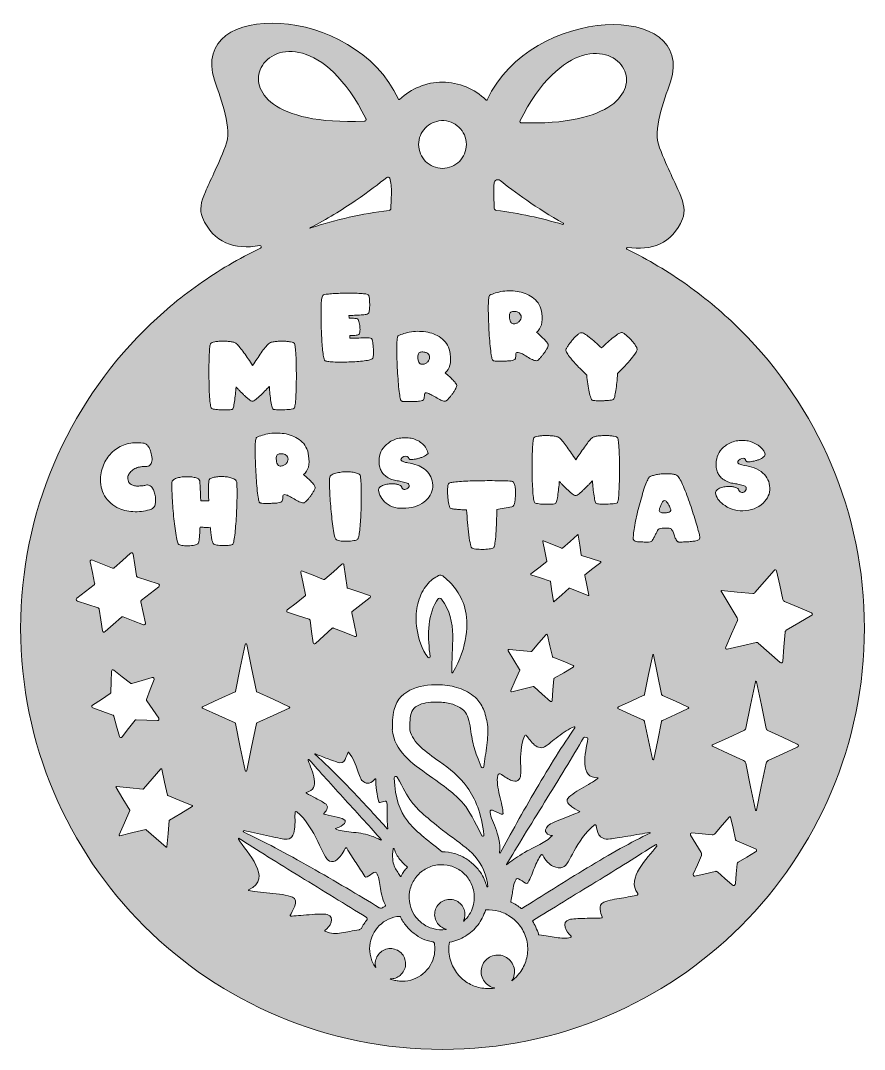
# Model space of a CAD drawing. Header units: inches. Extents: x -15.8 to -7.6, y -17.8 to -7.8.
import ezdxf

# ---------------------------------------------------------------- set-up
doc = ezdxf.new("R2010")
doc.units = ezdxf.units.IN
doc.header["$MEASUREMENT"] = 0
doc.layers.add('_U+0421_U+043B_U+043E_U+0439 1', color=7, linetype='Continuous')

# ---------------------------------------------------------------- blocks, each defined once
blk = doc.blocks.new('block 2')
at = {"layer": '_U+0421_U+043B_U+043E_U+0439 1', "true_color": 0xffffff}
h = blk.add_hatch(color=7, dxfattribs=at)
edge = h.paths.add_edge_path()
edge.add_spline(control_points=[(-12.096, -8.52), (-12.31, -8.051), (-12.822, -7.808), (-13.248, -7.78), (-13.675, -7.753), (-14.016, -7.941), (-13.886, -8.334), (-13.853, -8.435), (-13.809, -8.551), (-13.782, -8.665), (-13.755, -8.778), (-13.745, -8.889), (-13.78, -8.977), (-13.861, -9.184), (-13.933, -9.32), (-13.976, -9.423), (-14.02, -9.526), (-14.035, -9.596), (-14.004, -9.671), (-13.951, -9.798), (-13.872, -9.876), (-13.776, -9.918), (-13.681, -9.96), (-13.567, -9.966), (-13.446, -9.946), (-13.439, -9.945), (-13.434, -9.95), (-13.432, -9.955), (-13.431, -9.96), (-13.433, -9.967), (-13.439, -9.97), (-13.65, -10.071), (-13.852, -10.19), (-14.041, -10.324), (-14.231, -10.458), (-14.408, -10.608), (-14.572, -10.772), (-14.944, -11.143), (-15.244, -11.585), (-15.452, -12.076), (-15.66, -12.567), (-15.775, -13.107), (-15.775, -13.674), (-15.775, -14.24), (-15.66, -14.78), (-15.452, -15.271), (-15.244, -15.762), (-14.944, -16.204), (-14.572, -16.576), (-14.2, -16.947), (-13.757, -17.247), (-13.266, -17.455), (-12.774, -17.663), (-12.234, -17.778), (-11.667, -17.778), (-11.099, -17.778), (-10.559, -17.663), (-10.067, -17.455), (-9.576, -17.247), (-9.133, -16.947), (-8.761, -16.576), (-8.39, -16.204), (-8.089, -15.762), (-7.881, -15.271), (-7.673, -14.78), (-7.558, -14.24), (-7.558, -13.674), (-7.558, -13.107), (-7.673, -12.567), (-7.881, -12.076), (-8.089, -11.585), (-8.39, -11.143), (-8.761, -10.772), (-8.922, -10.611), (-9.096, -10.464), (-9.282, -10.331), (-9.467, -10.199), (-9.664, -10.082), (-9.871, -9.981), (-9.876, -9.979), (-9.877, -9.974), (-9.876, -9.971), (-9.874, -9.967), (-9.871, -9.964), (-9.866, -9.964), (-9.749, -9.98), (-9.641, -9.972), (-9.548, -9.929), (-9.456, -9.886), (-9.381, -9.809), (-9.33, -9.686), (-9.299, -9.611), (-9.314, -9.541), (-9.357, -9.438), (-9.401, -9.335), (-9.472, -9.199), (-9.554, -8.992), (-9.588, -8.904), (-9.578, -8.793), (-9.551, -8.679), (-9.524, -8.566), (-9.48, -8.449), (-9.447, -8.349), (-9.318, -7.957), (-9.656, -7.769), (-10.081, -7.795), (-10.505, -7.821), (-11.017, -8.061), (-11.233, -8.526), (-11.233, -8.527), (-11.235, -8.528), (-11.237, -8.528), (-11.239, -8.528), (-11.24, -8.528), (-11.241, -8.527), (-11.298, -8.472), (-11.364, -8.428), (-11.437, -8.399), (-11.509, -8.369), (-11.587, -8.353), (-11.667, -8.353), (-11.745, -8.353), (-11.821, -8.368), (-11.892, -8.397), (-11.963, -8.425), (-12.029, -8.467), (-12.085, -8.521), (-12.086, -8.522), (-12.089, -8.522), (-12.091, -8.522), (-12.094, -8.522), (-12.096, -8.521), (-12.096, -8.52)], knot_values=[0, 0, 0, 0, 1, 1, 1, 2, 2, 2, 3, 3, 3, 4, 4, 4, 5, 5, 5, 6, 6, 6, 7, 7, 7, 8, 8, 8, 9, 9, 9, 10, 10, 10, 11, 11, 11, 12, 12, 12, 13, 13, 13, 14, 14, 14, 15, 15, 15, 16, 16, 16, 17, 17, 17, 18, 18, 18, 19, 19, 19, 20, 20, 20, 21, 21, 21, 22, 22, 22, 23, 23, 23, 24, 24, 24, 25, 25, 25, 26, 26, 26, 27, 27, 27, 28, 28, 28, 29, 29, 29, 30, 30, 30, 31, 31, 31, 32, 32, 32, 33, 33, 33, 34, 34, 34, 35, 35, 35, 36, 36, 36, 37, 37, 37, 38, 38, 38, 39, 39, 39, 40, 40, 40, 41, 41, 41, 42, 42, 42, 43, 43, 43, 44, 44, 44, 44], degree=3, periodic=1)
edge = h.paths.add_edge_path()
edge.add_spline(control_points=[(-12.951, -9.77), (-12.796, -9.691), (-12.646, -9.597), (-12.517, -9.509), (-12.388, -9.421), (-12.28, -9.338), (-12.209, -9.282), (-12.204, -9.278), (-12.198, -9.277), (-12.193, -9.278), (-12.187, -9.28), (-12.183, -9.284), (-12.181, -9.29), (-12.167, -9.327), (-12.164, -9.38), (-12.164, -9.433), (-12.165, -9.487), (-12.169, -9.541), (-12.17, -9.583), (-12.17, -9.588), (-12.172, -9.592), (-12.175, -9.596), (-12.178, -9.599), (-12.182, -9.602), (-12.187, -9.602), (-12.319, -9.619), (-12.448, -9.641), (-12.575, -9.67), (-12.702, -9.699), (-12.826, -9.733), (-12.949, -9.773), (-12.953, -9.775), (-12.956, -9.775), (-12.957, -9.774), (-12.957, -9.774), (-12.956, -9.772), (-12.951, -9.77)], knot_values=[0, 0, 0, 0, 1, 1, 1, 2, 2, 2, 3, 3, 3, 4, 4, 4, 5, 5, 5, 6, 6, 6, 7, 7, 7, 8, 8, 8, 9, 9, 9, 10, 10, 10, 11, 11, 11, 12, 12, 12, 12], degree=3, periodic=1)
edge = h.paths.add_edge_path()
edge.add_spline(control_points=[(-11.164, -9.584), (-11.164, -9.554), (-11.166, -9.51), (-11.167, -9.465), (-11.168, -9.419), (-11.168, -9.372), (-11.164, -9.335), (-11.162, -9.321), (-11.153, -9.311), (-11.142, -9.306), (-11.131, -9.302), (-11.117, -9.302), (-11.106, -9.311), (-11.041, -9.362), (-10.951, -9.43), (-10.845, -9.504), (-10.74, -9.577), (-10.618, -9.656), (-10.491, -9.727), (-10.487, -9.729), (-10.487, -9.732), (-10.488, -9.735), (-10.489, -9.738), (-10.492, -9.74), (-10.496, -9.739), (-10.6, -9.708), (-10.707, -9.681), (-10.815, -9.658), (-10.923, -9.635), (-11.033, -9.616), (-11.144, -9.602), (-11.147, -9.602), (-11.152, -9.599), (-11.156, -9.595), (-11.16, -9.591), (-11.163, -9.587), (-11.164, -9.584)], knot_values=[0, 0, 0, 0, 1, 1, 1, 2, 2, 2, 3, 3, 3, 4, 4, 4, 5, 5, 5, 6, 6, 6, 7, 7, 7, 8, 8, 8, 9, 9, 9, 10, 10, 10, 11, 11, 11, 12, 12, 12, 12], degree=3, periodic=1)
edge = h.paths.add_edge_path()
edge.add_spline(control_points=[(-11.226, -16.183), (-11.227, -16.178), (-11.228, -16.172), (-11.228, -16.167), (-11.229, -16.162), (-11.23, -16.159), (-11.23, -16.159), (-11.25, -16.029), (-11.306, -15.941), (-11.379, -15.867), (-11.452, -15.794), (-11.542, -15.736), (-11.63, -15.668), (-11.824, -15.518), (-11.911, -15.439), (-11.966, -15.369), (-12.021, -15.299), (-12.044, -15.238), (-12.107, -15.124), (-12.112, -15.117), (-12.12, -15.115), (-12.126, -15.117), (-12.133, -15.119), (-12.139, -15.125), (-12.138, -15.134), (-12.125, -15.334), (-12.085, -15.452), (-12.009, -15.551), (-11.933, -15.65), (-11.823, -15.729), (-11.67, -15.851), (-11.629, -15.851), (-11.589, -15.857), (-11.55, -15.869), (-11.512, -15.88), (-11.475, -15.896), (-11.441, -15.917), (-11.414, -15.934), (-11.386, -15.956), (-11.359, -15.981), (-11.332, -16.007), (-11.307, -16.037), (-11.287, -16.068), (-11.273, -16.091), (-11.262, -16.115), (-11.254, -16.136), (-11.246, -16.157), (-11.24, -16.176), (-11.236, -16.189), (-11.234, -16.195), (-11.231, -16.196), (-11.229, -16.195), (-11.227, -16.193), (-11.226, -16.189), (-11.226, -16.183)], knot_values=[0, 0, 0, 0, 1, 1, 1, 2, 2, 2, 3, 3, 3, 4, 4, 4, 5, 5, 5, 6, 6, 6, 7, 7, 7, 8, 8, 8, 9, 9, 9, 10, 10, 10, 11, 11, 11, 12, 12, 12, 13, 13, 13, 14, 14, 14, 15, 15, 15, 16, 16, 16, 17, 17, 17, 18, 18, 18, 18], degree=3, periodic=1)
edge = h.paths.add_edge_path()
edge.add_spline(control_points=[(-10.999, -16.342), (-10.981, -16.35), (-10.964, -16.36), (-10.947, -16.371), (-10.93, -16.381), (-10.914, -16.393), (-10.899, -16.405), (-10.898, -16.405), (-10.898, -16.406), (-10.897, -16.406), (-10.896, -16.406), (-10.895, -16.406), (-10.895, -16.405), (-10.701, -16.284), (-10.477, -16.142), (-10.258, -16.009), (-10.038, -15.877), (-9.822, -15.754), (-9.647, -15.671), (-9.645, -15.67), (-9.644, -15.668), (-9.645, -15.666), (-9.645, -15.664), (-9.647, -15.663), (-9.649, -15.663), (-9.704, -15.673), (-9.786, -15.687), (-9.861, -15.7), (-9.936, -15.712), (-10.005, -15.724), (-10.032, -15.727), (-10.093, -15.734), (-10.125, -15.714), (-10.143, -15.687), (-10.16, -15.659), (-10.164, -15.623), (-10.17, -15.596), (-10.171, -15.592), (-10.174, -15.59), (-10.177, -15.588), (-10.18, -15.587), (-10.184, -15.588), (-10.187, -15.59), (-10.28, -15.665), (-10.34, -15.762), (-10.385, -15.844), (-10.43, -15.926), (-10.46, -15.992), (-10.494, -16.003), (-10.52, -16.013), (-10.555, -16.01), (-10.591, -15.992), (-10.627, -15.973), (-10.664, -15.939), (-10.691, -15.885), (-10.693, -15.882), (-10.695, -15.881), (-10.698, -15.88), (-10.7, -15.88), (-10.703, -15.881), (-10.705, -15.883), (-10.732, -15.916), (-10.752, -15.961), (-10.772, -16.01), (-10.791, -16.059), (-10.81, -16.11), (-10.836, -16.153), (-10.845, -16.169), (-10.868, -16.153), (-10.891, -16.136), (-10.915, -16.12), (-10.939, -16.104), (-10.949, -16.118), (-10.967, -16.144), (-10.974, -16.175), (-10.98, -16.211), (-10.986, -16.248), (-10.99, -16.289), (-11.001, -16.335), (-11.002, -16.336), (-11.001, -16.337), (-11.001, -16.339), (-11, -16.34), (-11, -16.341), (-10.999, -16.342)], knot_values=[0, 0, 0, 0, 1, 1, 1, 2, 2, 2, 3, 3, 3, 4, 4, 4, 5, 5, 5, 6, 6, 6, 7, 7, 7, 8, 8, 8, 9, 9, 9, 10, 10, 10, 11, 11, 11, 12, 12, 12, 13, 13, 13, 14, 14, 14, 15, 15, 15, 16, 16, 16, 17, 17, 17, 18, 18, 18, 19, 19, 19, 20, 20, 20, 21, 21, 21, 22, 22, 22, 23, 23, 23, 24, 24, 24, 25, 25, 25, 26, 26, 26, 27, 27, 27, 28, 28, 28, 28], degree=3, periodic=1)
edge = h.paths.add_edge_path()
edge.add_spline(control_points=[(-10.791, -16.526), (-10.778, -16.545), (-10.767, -16.566), (-10.757, -16.588), (-10.747, -16.61), (-10.738, -16.632), (-10.731, -16.656), (-10.731, -16.658), (-10.73, -16.659), (-10.728, -16.66), (-10.727, -16.661), (-10.725, -16.662), (-10.724, -16.662), (-10.664, -16.668), (-10.609, -16.679), (-10.559, -16.687), (-10.51, -16.694), (-10.464, -16.697), (-10.422, -16.687), (-10.418, -16.686), (-10.416, -16.683), (-10.415, -16.68), (-10.414, -16.677), (-10.415, -16.674), (-10.418, -16.671), (-10.439, -16.654), (-10.464, -16.62), (-10.473, -16.588), (-10.482, -16.555), (-10.475, -16.525), (-10.431, -16.512), (-10.405, -16.505), (-10.343, -16.502), (-10.28, -16.501), (-10.217, -16.499), (-10.152, -16.499), (-10.119, -16.497), (-10.115, -16.497), (-10.113, -16.496), (-10.111, -16.493), (-10.11, -16.491), (-10.11, -16.488), (-10.111, -16.485), (-10.118, -16.469), (-10.13, -16.44), (-10.132, -16.412), (-10.135, -16.383), (-10.127, -16.355), (-10.096, -16.343), (-10.046, -16.323), (-9.983, -16.312), (-9.924, -16.303), (-9.864, -16.293), (-9.808, -16.286), (-9.77, -16.274), (-9.767, -16.273), (-9.765, -16.27), (-9.764, -16.268), (-9.763, -16.265), (-9.764, -16.262), (-9.766, -16.26), (-9.823, -16.181), (-9.799, -16.097), (-9.749, -16.016), (-9.699, -15.935), (-9.624, -15.858), (-9.581, -15.796), (-9.579, -15.792), (-9.58, -15.787), (-9.582, -15.784), (-9.585, -15.782), (-9.589, -15.78), (-9.593, -15.783), (-9.759, -15.89), (-9.962, -16.016), (-10.172, -16.145), (-10.382, -16.274), (-10.599, -16.407), (-10.791, -16.526), (-10.791, -16.526), (-10.791, -16.526), (-10.791, -16.526), (-10.791, -16.526), (-10.791, -16.526), (-10.791, -16.526)], knot_values=[0, 0, 0, 0, 1, 1, 1, 2, 2, 2, 3, 3, 3, 4, 4, 4, 5, 5, 5, 6, 6, 6, 7, 7, 7, 8, 8, 8, 9, 9, 9, 10, 10, 10, 11, 11, 11, 12, 12, 12, 13, 13, 13, 14, 14, 14, 15, 15, 15, 16, 16, 16, 17, 17, 17, 18, 18, 18, 19, 19, 19, 20, 20, 20, 21, 21, 21, 22, 22, 22, 23, 23, 23, 24, 24, 24, 25, 25, 25, 26, 26, 26, 27, 27, 27, 28, 28, 28, 28], degree=3, periodic=1)
edge = h.paths.add_edge_path()
edge.add_spline(control_points=[(-12.457, -16.6), (-12.449, -16.584), (-12.441, -16.569), (-12.431, -16.554), (-12.421, -16.539), (-12.411, -16.525), (-12.399, -16.511), (-12.398, -16.509), (-12.399, -16.505), (-12.401, -16.501), (-12.402, -16.496), (-12.406, -16.492), (-12.409, -16.49), (-12.606, -16.368), (-12.832, -16.23), (-13.05, -16.096), (-13.268, -15.962), (-13.479, -15.831), (-13.647, -15.722), (-13.65, -15.72), (-13.652, -15.72), (-13.653, -15.722), (-13.655, -15.723), (-13.655, -15.725), (-13.653, -15.728), (-13.614, -15.793), (-13.528, -15.889), (-13.483, -15.982), (-13.437, -16.075), (-13.432, -16.166), (-13.555, -16.223), (-13.556, -16.223), (-13.556, -16.224), (-13.556, -16.225), (-13.555, -16.226), (-13.555, -16.227), (-13.554, -16.228), (-13.514, -16.24), (-13.433, -16.247), (-13.349, -16.255), (-13.265, -16.263), (-13.178, -16.273), (-13.126, -16.294), (-13.093, -16.307), (-13.094, -16.344), (-13.106, -16.381), (-13.118, -16.418), (-13.141, -16.456), (-13.15, -16.471), (-13.151, -16.473), (-13.15, -16.475), (-13.149, -16.476), (-13.148, -16.477), (-13.147, -16.478), (-13.145, -16.478), (-13.113, -16.479), (-13.038, -16.471), (-12.964, -16.465), (-12.891, -16.459), (-12.818, -16.455), (-12.791, -16.463), (-12.745, -16.476), (-12.74, -16.507), (-12.751, -16.539), (-12.762, -16.57), (-12.789, -16.603), (-12.81, -16.617), (-12.811, -16.619), (-12.812, -16.621), (-12.812, -16.623), (-12.812, -16.625), (-12.811, -16.627), (-12.809, -16.627), (-12.752, -16.652), (-12.701, -16.651), (-12.649, -16.643), (-12.596, -16.635), (-12.542, -16.619), (-12.479, -16.613), (-12.477, -16.612), (-12.472, -16.61), (-12.467, -16.607), (-12.462, -16.605), (-12.458, -16.602), (-12.457, -16.6)], knot_values=[0, 0, 0, 0, 1, 1, 1, 2, 2, 2, 3, 3, 3, 4, 4, 4, 5, 5, 5, 6, 6, 6, 7, 7, 7, 8, 8, 8, 9, 9, 9, 10, 10, 10, 11, 11, 11, 12, 12, 12, 13, 13, 13, 14, 14, 14, 15, 15, 15, 16, 16, 16, 17, 17, 17, 18, 18, 18, 19, 19, 19, 20, 20, 20, 21, 21, 21, 22, 22, 22, 23, 23, 23, 24, 24, 24, 25, 25, 25, 26, 26, 26, 27, 27, 27, 28, 28, 28, 28], degree=3, periodic=1)
edge = h.paths.add_edge_path()
edge.add_spline(control_points=[(-12.261, -16.401), (-12.255, -16.399), (-12.25, -16.396), (-12.244, -16.393), (-12.239, -16.391), (-12.233, -16.388), (-12.227, -16.386), (-12.226, -16.385), (-12.225, -16.383), (-12.224, -16.38), (-12.223, -16.378), (-12.222, -16.375), (-12.223, -16.373), (-12.256, -16.305), (-12.266, -16.243), (-12.273, -16.19), (-12.281, -16.136), (-12.287, -16.092), (-12.311, -16.057), (-12.321, -16.043), (-12.345, -16.059), (-12.368, -16.075), (-12.392, -16.092), (-12.415, -16.108), (-12.424, -16.092), (-12.449, -16.049), (-12.478, -16.006), (-12.508, -15.96), (-12.538, -15.915), (-12.569, -15.868), (-12.599, -15.817), (-12.601, -15.815), (-12.604, -15.814), (-12.607, -15.815), (-12.611, -15.816), (-12.614, -15.817), (-12.615, -15.82), (-12.641, -15.872), (-12.666, -15.907), (-12.691, -15.927), (-12.716, -15.947), (-12.741, -15.952), (-12.766, -15.943), (-12.8, -15.931), (-12.833, -15.849), (-12.881, -15.751), (-12.93, -15.653), (-12.993, -15.539), (-13.086, -15.462), (-13.088, -15.461), (-13.092, -15.46), (-13.096, -15.461), (-13.099, -15.462), (-13.102, -15.464), (-13.102, -15.467), (-13.106, -15.503), (-13.099, -15.572), (-13.107, -15.631), (-13.114, -15.689), (-13.137, -15.737), (-13.2, -15.73), (-13.228, -15.727), (-13.301, -15.711), (-13.38, -15.693), (-13.459, -15.676), (-13.544, -15.656), (-13.598, -15.646), (-13.602, -15.645), (-13.605, -15.647), (-13.606, -15.651), (-13.608, -15.654), (-13.608, -15.658), (-13.605, -15.659), (-13.417, -15.746), (-13.185, -15.87), (-12.951, -16.003), (-12.717, -16.135), (-12.48, -16.276), (-12.283, -16.397), (-12.281, -16.398), (-12.276, -16.4), (-12.271, -16.401), (-12.267, -16.402), (-12.262, -16.402), (-12.261, -16.401)], knot_values=[0, 0, 0, 0, 1, 1, 1, 2, 2, 2, 3, 3, 3, 4, 4, 4, 5, 5, 5, 6, 6, 6, 7, 7, 7, 8, 8, 8, 9, 9, 9, 10, 10, 10, 11, 11, 11, 12, 12, 12, 13, 13, 13, 14, 14, 14, 15, 15, 15, 16, 16, 16, 17, 17, 17, 18, 18, 18, 19, 19, 19, 20, 20, 20, 21, 21, 21, 22, 22, 22, 23, 23, 23, 24, 24, 24, 25, 25, 25, 26, 26, 26, 27, 27, 27, 28, 28, 28, 28], degree=3, periodic=1)
edge = h.paths.add_edge_path()
edge.add_spline(control_points=[(-12.062, -16.075), (-12.053, -16.058), (-12.046, -16.047), (-12.039, -16.037), (-12.031, -16.027), (-12.022, -16.018), (-12.01, -16.004), (-12.009, -16.003), (-12.009, -16.002), (-12.009, -16.001), (-12.009, -16), (-12.01, -15.999), (-12.011, -15.998), (-12.036, -15.976), (-12.062, -15.952), (-12.084, -15.924), (-12.106, -15.896), (-12.125, -15.863), (-12.137, -15.823), (-12.138, -15.82), (-12.14, -15.819), (-12.142, -15.82), (-12.144, -15.82), (-12.146, -15.821), (-12.146, -15.824), (-12.159, -15.9), (-12.151, -15.951), (-12.136, -15.99), (-12.121, -16.029), (-12.099, -16.056), (-12.082, -16.083), (-12.081, -16.085), (-12.079, -16.087), (-12.078, -16.089), (-12.076, -16.092), (-12.074, -16.093), (-12.072, -16.093), (-12.071, -16.093), (-12.069, -16.089), (-12.066, -16.084), (-12.064, -16.079), (-12.062, -16.075), (-12.062, -16.075)], knot_values=[0, 0, 0, 0, 1, 1, 1, 2, 2, 2, 3, 3, 3, 4, 4, 4, 5, 5, 5, 6, 6, 6, 7, 7, 7, 8, 8, 8, 9, 9, 9, 10, 10, 10, 11, 11, 11, 12, 12, 12, 13, 13, 13, 14, 14, 14, 14], degree=3, periodic=1)
edge = h.paths.add_edge_path()
edge.add_spline(control_points=[(-11.443, -16.673), (-11.467, -16.688), (-11.492, -16.7), (-11.518, -16.71), (-11.543, -16.72), (-11.57, -16.727), (-11.597, -16.732), (-11.598, -16.732), (-11.598, -16.732), (-11.598, -16.732), (-11.599, -16.733), (-11.599, -16.733), (-11.599, -16.734), (-11.604, -16.76), (-11.606, -16.786), (-11.605, -16.812), (-11.604, -16.838), (-11.601, -16.864), (-11.595, -16.89), (-11.582, -16.941), (-11.56, -16.988), (-11.531, -17.028), (-11.502, -17.068), (-11.465, -17.102), (-11.423, -17.128), (-11.385, -17.151), (-11.343, -17.168), (-11.299, -17.177), (-11.254, -17.186), (-11.208, -17.188), (-11.161, -17.18), (-11.161, -17.18), (-11.16, -17.18), (-11.16, -17.179), (-11.16, -17.179), (-11.161, -17.179), (-11.162, -17.179), (-11.171, -17.177), (-11.18, -17.174), (-11.188, -17.17), (-11.197, -17.167), (-11.205, -17.163), (-11.213, -17.158), (-11.231, -17.147), (-11.246, -17.133), (-11.259, -17.116), (-11.271, -17.099), (-11.281, -17.079), (-11.286, -17.057), (-11.291, -17.035), (-11.291, -17.014), (-11.288, -16.993), (-11.284, -16.972), (-11.277, -16.953), (-11.266, -16.935), (-11.255, -16.917), (-11.24, -16.902), (-11.223, -16.889), (-11.206, -16.877), (-11.186, -16.867), (-11.165, -16.862), (-11.143, -16.857), (-11.121, -16.857), (-11.1, -16.86), (-11.08, -16.864), (-11.06, -16.871), (-11.042, -16.882), (-11.025, -16.893), (-11.009, -16.908), (-10.997, -16.925), (-10.984, -16.942), (-10.975, -16.961), (-10.97, -16.983), (-10.964, -17.005), (-10.964, -17.027), (-10.968, -17.048), (-10.972, -17.069), (-10.979, -17.089), (-10.991, -17.107), (-10.991, -17.107), (-10.991, -17.107), (-10.992, -17.108), (-10.992, -17.108), (-10.992, -17.109), (-10.992, -17.109), (-10.992, -17.109), (-10.991, -17.109), (-10.99, -17.108), (-10.99, -17.108), (-10.989, -17.107), (-10.989, -17.107), (-10.97, -17.093), (-10.952, -17.077), (-10.937, -17.059), (-10.921, -17.042), (-10.907, -17.023), (-10.894, -17.003), (-10.869, -16.962), (-10.851, -16.915), (-10.842, -16.866), (-10.834, -16.817), (-10.835, -16.765), (-10.847, -16.713), (-10.859, -16.664), (-10.88, -16.618), (-10.908, -16.579), (-10.936, -16.54), (-10.97, -16.507), (-11.01, -16.481), (-11.044, -16.458), (-11.081, -16.442), (-11.121, -16.431), (-11.16, -16.42), (-11.201, -16.416), (-11.244, -16.418), (-11.245, -16.418), (-11.246, -16.419), (-11.247, -16.42), (-11.248, -16.42), (-11.249, -16.421), (-11.249, -16.423), (-11.265, -16.475), (-11.29, -16.523), (-11.323, -16.566), (-11.356, -16.608), (-11.396, -16.645), (-11.443, -16.673), (-11.443, -16.673), (-11.443, -16.673), (-11.443, -16.673), (-11.443, -16.673), (-11.443, -16.673), (-11.443, -16.673)], knot_values=[0, 0, 0, 0, 1, 1, 1, 2, 2, 2, 3, 3, 3, 4, 4, 4, 5, 5, 5, 6, 6, 6, 7, 7, 7, 8, 8, 8, 9, 9, 9, 10, 10, 10, 11, 11, 11, 12, 12, 12, 13, 13, 13, 14, 14, 14, 15, 15, 15, 16, 16, 16, 17, 17, 17, 18, 18, 18, 19, 19, 19, 20, 20, 20, 21, 21, 21, 22, 22, 22, 23, 23, 23, 24, 24, 24, 25, 25, 25, 26, 26, 26, 27, 27, 27, 28, 28, 28, 29, 29, 29, 30, 30, 30, 31, 31, 31, 32, 32, 32, 33, 33, 33, 34, 34, 34, 35, 35, 35, 36, 36, 36, 37, 37, 37, 38, 38, 38, 39, 39, 39, 40, 40, 40, 41, 41, 41, 42, 42, 42, 43, 43, 43, 44, 44, 44, 44], degree=3, periodic=1)
edge = h.paths.add_edge_path()
edge.add_spline(control_points=[(-11.765, -16.73), (-11.8, -16.723), (-11.831, -16.714), (-11.86, -16.7), (-11.889, -16.687), (-11.916, -16.669), (-11.944, -16.647), (-11.973, -16.626), (-11.998, -16.601), (-12.02, -16.574), (-12.043, -16.546), (-12.062, -16.516), (-12.077, -16.484), (-12.077, -16.483), (-12.078, -16.482), (-12.079, -16.481), (-12.08, -16.481), (-12.081, -16.481), (-12.083, -16.481), (-12.16, -16.486), (-12.23, -16.52), (-12.282, -16.571), (-12.334, -16.622), (-12.368, -16.691), (-12.375, -16.768), (-12.378, -16.804), (-12.375, -16.841), (-12.366, -16.876), (-12.357, -16.911), (-12.342, -16.945), (-12.32, -16.976), (-12.319, -16.977), (-12.319, -16.978), (-12.318, -16.978), (-12.318, -16.978), (-12.317, -16.977), (-12.317, -16.976), (-12.319, -16.968), (-12.32, -16.961), (-12.321, -16.953), (-12.321, -16.945), (-12.321, -16.938), (-12.321, -16.93), (-12.319, -16.911), (-12.314, -16.893), (-12.305, -16.876), (-12.296, -16.859), (-12.284, -16.843), (-12.268, -16.83), (-12.253, -16.817), (-12.235, -16.807), (-12.217, -16.802), (-12.198, -16.796), (-12.179, -16.794), (-12.161, -16.796), (-12.142, -16.798), (-12.123, -16.803), (-12.106, -16.812), (-12.089, -16.82), (-12.073, -16.833), (-12.06, -16.848), (-12.047, -16.864), (-12.038, -16.882), (-12.032, -16.9), (-12.027, -16.918), (-12.025, -16.937), (-12.026, -16.956), (-12.028, -16.974), (-12.033, -16.993), (-12.042, -17.01), (-12.051, -17.027), (-12.063, -17.043), (-12.079, -17.056), (-12.093, -17.067), (-12.108, -17.076), (-12.124, -17.082), (-12.14, -17.088), (-12.157, -17.09), (-12.173, -17.09), (-12.174, -17.09), (-12.175, -17.091), (-12.175, -17.091), (-12.175, -17.091), (-12.175, -17.092), (-12.174, -17.092), (-12.16, -17.097), (-12.146, -17.102), (-12.131, -17.105), (-12.117, -17.109), (-12.102, -17.111), (-12.087, -17.112), (-12.011, -17.119), (-11.938, -17.098), (-11.879, -17.057), (-11.819, -17.017), (-11.774, -16.956), (-11.753, -16.883), (-11.747, -16.86), (-11.743, -16.836), (-11.742, -16.813), (-11.741, -16.789), (-11.742, -16.765), (-11.746, -16.742), (-11.747, -16.74), (-11.749, -16.738), (-11.752, -16.735), (-11.754, -16.733), (-11.757, -16.731), (-11.757, -16.731), (-11.757, -16.731), (-11.761, -16.73), (-11.761, -16.73), (-11.761, -16.73), (-11.765, -16.73), (-11.765, -16.73)], knot_values=[0, 0, 0, 0, 1, 1, 1, 2, 2, 2, 3, 3, 3, 4, 4, 4, 5, 5, 5, 6, 6, 6, 7, 7, 7, 8, 8, 8, 9, 9, 9, 10, 10, 10, 11, 11, 11, 12, 12, 12, 13, 13, 13, 14, 14, 14, 15, 15, 15, 16, 16, 16, 17, 17, 17, 18, 18, 18, 19, 19, 19, 20, 20, 20, 21, 21, 21, 22, 22, 22, 23, 23, 23, 24, 24, 24, 25, 25, 25, 26, 26, 26, 27, 27, 27, 28, 28, 28, 29, 29, 29, 30, 30, 30, 31, 31, 31, 32, 32, 32, 33, 33, 33, 34, 34, 34, 35, 35, 35, 36, 36, 36, 37, 37, 37, 38, 38, 38, 38], degree=3, periodic=1)
edge = h.paths.add_edge_path()
edge.add_spline(control_points=[(-11.452, -16.429), (-11.448, -16.446), (-11.447, -16.463), (-11.449, -16.48), (-11.451, -16.496), (-11.455, -16.512), (-11.462, -16.527), (-11.463, -16.527), (-11.462, -16.528), (-11.462, -16.528), (-11.461, -16.529), (-11.461, -16.529), (-11.46, -16.528), (-11.439, -16.509), (-11.421, -16.487), (-11.406, -16.464), (-11.391, -16.44), (-11.379, -16.414), (-11.371, -16.387), (-11.363, -16.36), (-11.358, -16.333), (-11.358, -16.305), (-11.357, -16.277), (-11.359, -16.249), (-11.366, -16.222), (-11.376, -16.179), (-11.394, -16.141), (-11.418, -16.108), (-11.443, -16.074), (-11.473, -16.047), (-11.508, -16.025), (-11.542, -16.004), (-11.581, -15.989), (-11.621, -15.982), (-11.662, -15.976), (-11.705, -15.976), (-11.748, -15.986), (-11.79, -15.996), (-11.829, -16.015), (-11.862, -16.039), (-11.895, -16.063), (-11.923, -16.094), (-11.944, -16.128), (-11.966, -16.162), (-11.981, -16.201), (-11.987, -16.242), (-11.994, -16.282), (-11.993, -16.325), (-11.983, -16.368), (-11.975, -16.403), (-11.961, -16.437), (-11.941, -16.467), (-11.922, -16.497), (-11.897, -16.524), (-11.868, -16.546), (-11.834, -16.572), (-11.796, -16.59), (-11.756, -16.601), (-11.716, -16.612), (-11.674, -16.615), (-11.633, -16.609), (-11.631, -16.609), (-11.631, -16.608), (-11.631, -16.608), (-11.631, -16.607), (-11.632, -16.606), (-11.633, -16.605), (-11.64, -16.604), (-11.647, -16.601), (-11.654, -16.598), (-11.66, -16.595), (-11.667, -16.592), (-11.673, -16.588), (-11.689, -16.578), (-11.703, -16.565), (-11.715, -16.55), (-11.726, -16.534), (-11.735, -16.516), (-11.739, -16.496), (-11.744, -16.477), (-11.744, -16.457), (-11.741, -16.438), (-11.738, -16.42), (-11.731, -16.402), (-11.721, -16.385), (-11.711, -16.369), (-11.698, -16.355), (-11.682, -16.344), (-11.667, -16.332), (-11.649, -16.324), (-11.629, -16.319), (-11.609, -16.315), (-11.589, -16.314), (-11.571, -16.318), (-11.552, -16.321), (-11.534, -16.328), (-11.518, -16.338), (-11.502, -16.348), (-11.488, -16.361), (-11.476, -16.376), (-11.465, -16.392), (-11.456, -16.41), (-11.452, -16.429), (-11.452, -16.429), (-11.452, -16.429), (-11.452, -16.429), (-11.452, -16.429), (-11.452, -16.429), (-11.452, -16.429)], knot_values=[0, 0, 0, 0, 1, 1, 1, 2, 2, 2, 3, 3, 3, 4, 4, 4, 5, 5, 5, 6, 6, 6, 7, 7, 7, 8, 8, 8, 9, 9, 9, 10, 10, 10, 11, 11, 11, 12, 12, 12, 13, 13, 13, 14, 14, 14, 15, 15, 15, 16, 16, 16, 17, 17, 17, 18, 18, 18, 19, 19, 19, 20, 20, 20, 21, 21, 21, 22, 22, 22, 23, 23, 23, 24, 24, 24, 25, 25, 25, 26, 26, 26, 27, 27, 27, 28, 28, 28, 29, 29, 29, 30, 30, 30, 31, 31, 31, 32, 32, 32, 33, 33, 33, 34, 34, 34, 35, 35, 35, 36, 36, 36, 36], degree=3, periodic=1)
edge = h.paths.add_edge_path()
edge.add_spline(control_points=[(-14.678, -12.952), (-14.678, -12.952), (-14.663, -13.057), (-14.663, -13.057), (-14.663, -13.057), (-14.648, -13.163), (-14.648, -13.163), (-14.648, -13.166), (-14.646, -13.168), (-14.644, -13.171), (-14.642, -13.173), (-14.64, -13.175), (-14.637, -13.176), (-14.637, -13.176), (-14.536, -13.208), (-14.536, -13.208), (-14.536, -13.208), (-14.435, -13.241), (-14.435, -13.241), (-14.429, -13.243), (-14.425, -13.248), (-14.424, -13.253), (-14.423, -13.259), (-14.425, -13.265), (-14.43, -13.269), (-14.43, -13.269), (-14.514, -13.334), (-14.514, -13.334), (-14.514, -13.334), (-14.597, -13.4), (-14.597, -13.4), (-14.6, -13.402), (-14.601, -13.404), (-14.602, -13.407), (-14.603, -13.41), (-14.604, -13.413), (-14.603, -13.416), (-14.603, -13.416), (-14.581, -13.519), (-14.581, -13.519), (-14.581, -13.519), (-14.559, -13.623), (-14.559, -13.623), (-14.557, -13.629), (-14.56, -13.635), (-14.564, -13.639), (-14.568, -13.642), (-14.574, -13.644), (-14.58, -13.641), (-14.58, -13.641), (-14.679, -13.602), (-14.679, -13.602), (-14.679, -13.602), (-14.778, -13.563), (-14.778, -13.563), (-14.78, -13.561), (-14.784, -13.561), (-14.786, -13.562), (-14.789, -13.562), (-14.792, -13.563), (-14.794, -13.565), (-14.794, -13.565), (-14.873, -13.636), (-14.873, -13.636), (-14.873, -13.636), (-14.952, -13.707), (-14.952, -13.707), (-14.957, -13.712), (-14.963, -13.712), (-14.968, -13.711), (-14.973, -13.709), (-14.978, -13.704), (-14.979, -13.698), (-14.979, -13.698), (-14.994, -13.593), (-14.994, -13.593), (-14.994, -13.593), (-15.009, -13.488), (-15.009, -13.488), (-15.009, -13.485), (-15.01, -13.482), (-15.012, -13.48), (-15.014, -13.478), (-15.017, -13.476), (-15.019, -13.475), (-15.019, -13.475), (-15.121, -13.442), (-15.121, -13.442), (-15.121, -13.442), (-15.222, -13.409), (-15.222, -13.409), (-15.228, -13.407), (-15.232, -13.402), (-15.233, -13.397), (-15.234, -13.391), (-15.232, -13.385), (-15.227, -13.381), (-15.227, -13.381), (-15.143, -13.316), (-15.143, -13.316), (-15.143, -13.316), (-15.059, -13.251), (-15.059, -13.251), (-15.057, -13.249), (-15.055, -13.246), (-15.054, -13.244), (-15.053, -13.241), (-15.053, -13.238), (-15.054, -13.235), (-15.054, -13.235), (-15.076, -13.131), (-15.076, -13.131), (-15.076, -13.131), (-15.098, -13.027), (-15.098, -13.027), (-15.099, -13.021), (-15.097, -13.015), (-15.092, -13.011), (-15.088, -13.008), (-15.082, -13.006), (-15.076, -13.009), (-15.076, -13.009), (-14.978, -13.048), (-14.978, -13.048), (-14.978, -13.048), (-14.879, -13.088), (-14.879, -13.088), (-14.876, -13.089), (-14.873, -13.089), (-14.871, -13.089), (-14.868, -13.088), (-14.865, -13.087), (-14.863, -13.085), (-14.863, -13.085), (-14.784, -13.014), (-14.784, -13.014), (-14.784, -13.014), (-14.705, -12.943), (-14.705, -12.943), (-14.7, -12.938), (-14.694, -12.938), (-14.689, -12.94), (-14.683, -12.941), (-14.679, -12.946), (-14.678, -12.952)], knot_values=[0, 0, 0, 0, 1, 1, 1, 2, 2, 2, 3, 3, 3, 4, 4, 4, 5, 5, 5, 6, 6, 6, 7, 7, 7, 8, 8, 8, 9, 9, 9, 10, 10, 10, 11, 11, 11, 12, 12, 12, 13, 13, 13, 14, 14, 14, 15, 15, 15, 16, 16, 16, 17, 17, 17, 18, 18, 18, 19, 19, 19, 20, 20, 20, 21, 21, 21, 22, 22, 22, 23, 23, 23, 24, 24, 24, 25, 25, 25, 26, 26, 26, 27, 27, 27, 28, 28, 28, 29, 29, 29, 30, 30, 30, 31, 31, 31, 32, 32, 32, 33, 33, 33, 34, 34, 34, 35, 35, 35, 36, 36, 36, 37, 37, 37, 38, 38, 38, 39, 39, 39, 40, 40, 40, 41, 41, 41, 42, 42, 42, 43, 43, 43, 44, 44, 44, 45, 45, 45, 46, 46, 46, 47, 47, 47, 48, 48, 48, 48], degree=3, periodic=1)
edge = h.paths.add_edge_path()
edge.add_spline(control_points=[(-14.867, -14.082), (-14.867, -14.082), (-14.786, -14.146), (-14.786, -14.146), (-14.786, -14.146), (-14.705, -14.209), (-14.705, -14.209), (-14.703, -14.211), (-14.701, -14.212), (-14.699, -14.212), (-14.696, -14.213), (-14.694, -14.213), (-14.692, -14.212), (-14.692, -14.212), (-14.593, -14.183), (-14.593, -14.183), (-14.593, -14.183), (-14.494, -14.154), (-14.494, -14.154), (-14.488, -14.153), (-14.483, -14.155), (-14.479, -14.159), (-14.475, -14.162), (-14.474, -14.168), (-14.476, -14.174), (-14.476, -14.174), (-14.512, -14.27), (-14.512, -14.27), (-14.512, -14.27), (-14.548, -14.367), (-14.548, -14.367), (-14.549, -14.369), (-14.549, -14.371), (-14.549, -14.374), (-14.549, -14.376), (-14.548, -14.378), (-14.546, -14.38), (-14.546, -14.38), (-14.488, -14.465), (-14.488, -14.465), (-14.488, -14.465), (-14.43, -14.55), (-14.43, -14.55), (-14.427, -14.555), (-14.427, -14.561), (-14.429, -14.566), (-14.432, -14.57), (-14.437, -14.574), (-14.443, -14.573), (-14.443, -14.573), (-14.546, -14.569), (-14.546, -14.569), (-14.546, -14.569), (-14.649, -14.565), (-14.649, -14.565), (-14.651, -14.565), (-14.653, -14.565), (-14.655, -14.566), (-14.658, -14.567), (-14.66, -14.569), (-14.661, -14.571), (-14.661, -14.571), (-14.724, -14.652), (-14.724, -14.652), (-14.724, -14.652), (-14.787, -14.733), (-14.787, -14.733), (-14.791, -14.738), (-14.796, -14.74), (-14.802, -14.739), (-14.807, -14.738), (-14.811, -14.734), (-14.813, -14.728), (-14.813, -14.728), (-14.841, -14.629), (-14.841, -14.629), (-14.841, -14.629), (-14.868, -14.53), (-14.868, -14.53), (-14.869, -14.528), (-14.87, -14.526), (-14.872, -14.524), (-14.873, -14.522), (-14.875, -14.521), (-14.878, -14.52), (-14.878, -14.52), (-14.975, -14.485), (-14.975, -14.485), (-14.975, -14.485), (-15.072, -14.451), (-15.072, -14.451), (-15.077, -14.449), (-15.081, -14.444), (-15.082, -14.439), (-15.082, -14.433), (-15.08, -14.428), (-15.075, -14.424), (-15.075, -14.424), (-14.989, -14.367), (-14.989, -14.367), (-14.989, -14.367), (-14.904, -14.31), (-14.904, -14.31), (-14.902, -14.309), (-14.9, -14.307), (-14.899, -14.305), (-14.898, -14.303), (-14.897, -14.301), (-14.897, -14.298), (-14.897, -14.298), (-14.894, -14.196), (-14.894, -14.196), (-14.894, -14.196), (-14.891, -14.093), (-14.891, -14.093), (-14.891, -14.087), (-14.887, -14.082), (-14.882, -14.08), (-14.877, -14.078), (-14.871, -14.078), (-14.867, -14.082)], knot_values=[0, 0, 0, 0, 1, 1, 1, 2, 2, 2, 3, 3, 3, 4, 4, 4, 5, 5, 5, 6, 6, 6, 7, 7, 7, 8, 8, 8, 9, 9, 9, 10, 10, 10, 11, 11, 11, 12, 12, 12, 13, 13, 13, 14, 14, 14, 15, 15, 15, 16, 16, 16, 17, 17, 17, 18, 18, 18, 19, 19, 19, 20, 20, 20, 21, 21, 21, 22, 22, 22, 23, 23, 23, 24, 24, 24, 25, 25, 25, 26, 26, 26, 27, 27, 27, 28, 28, 28, 29, 29, 29, 30, 30, 30, 31, 31, 31, 32, 32, 32, 33, 33, 33, 34, 34, 34, 35, 35, 35, 36, 36, 36, 37, 37, 37, 38, 38, 38, 39, 39, 39, 40, 40, 40, 40], degree=3, periodic=1)
edge = h.paths.add_edge_path()
edge.add_spline(control_points=[(-14.401, -15.047), (-14.401, -15.047), (-14.373, -15.173), (-14.373, -15.173), (-14.373, -15.173), (-14.345, -15.299), (-14.345, -15.299), (-14.345, -15.3), (-14.345, -15.3), (-14.344, -15.301), (-14.343, -15.302), (-14.343, -15.302), (-14.342, -15.303), (-14.342, -15.303), (-14.223, -15.352), (-14.223, -15.352), (-14.223, -15.352), (-14.104, -15.402), (-14.104, -15.402), (-14.102, -15.403), (-14.101, -15.405), (-14.101, -15.407), (-14.1, -15.409), (-14.101, -15.411), (-14.103, -15.412), (-14.103, -15.412), (-14.214, -15.478), (-14.214, -15.478), (-14.214, -15.478), (-14.326, -15.543), (-14.326, -15.543), (-14.326, -15.543), (-14.327, -15.544), (-14.327, -15.545), (-14.328, -15.545), (-14.328, -15.546), (-14.328, -15.547), (-14.328, -15.547), (-14.339, -15.675), (-14.339, -15.675), (-14.339, -15.675), (-14.35, -15.804), (-14.35, -15.804), (-14.35, -15.806), (-14.351, -15.808), (-14.353, -15.808), (-14.355, -15.809), (-14.357, -15.809), (-14.359, -15.807), (-14.359, -15.807), (-14.456, -15.722), (-14.456, -15.722), (-14.456, -15.722), (-14.552, -15.637), (-14.552, -15.637), (-14.553, -15.636), (-14.554, -15.636), (-14.555, -15.636), (-14.556, -15.635), (-14.556, -15.635), (-14.557, -15.636), (-14.557, -15.636), (-14.683, -15.665), (-14.683, -15.665), (-14.683, -15.665), (-14.808, -15.695), (-14.808, -15.695), (-14.81, -15.695), (-14.812, -15.694), (-14.814, -15.693), (-14.815, -15.691), (-14.816, -15.689), (-14.815, -15.687), (-14.815, -15.687), (-14.763, -15.569), (-14.763, -15.569), (-14.763, -15.569), (-14.712, -15.451), (-14.712, -15.451), (-14.711, -15.45), (-14.711, -15.449), (-14.711, -15.448), (-14.711, -15.447), (-14.712, -15.446), (-14.712, -15.446), (-14.712, -15.446), (-14.779, -15.335), (-14.779, -15.335), (-14.779, -15.335), (-14.845, -15.225), (-14.845, -15.225), (-14.847, -15.223), (-14.847, -15.221), (-14.845, -15.219), (-14.844, -15.218), (-14.842, -15.216), (-14.84, -15.217), (-14.84, -15.217), (-14.712, -15.229), (-14.712, -15.229), (-14.712, -15.229), (-14.584, -15.241), (-14.584, -15.241), (-14.583, -15.242), (-14.582, -15.241), (-14.581, -15.241), (-14.58, -15.241), (-14.579, -15.24), (-14.579, -15.24), (-14.579, -15.24), (-14.495, -15.142), (-14.495, -15.142), (-14.495, -15.142), (-14.411, -15.044), (-14.411, -15.044), (-14.409, -15.043), (-14.407, -15.042), (-14.405, -15.043), (-14.403, -15.043), (-14.401, -15.045), (-14.401, -15.047)], knot_values=[0, 0, 0, 0, 1, 1, 1, 2, 2, 2, 3, 3, 3, 4, 4, 4, 5, 5, 5, 6, 6, 6, 7, 7, 7, 8, 8, 8, 9, 9, 9, 10, 10, 10, 11, 11, 11, 12, 12, 12, 13, 13, 13, 14, 14, 14, 15, 15, 15, 16, 16, 16, 17, 17, 17, 18, 18, 18, 19, 19, 19, 20, 20, 20, 21, 21, 21, 22, 22, 22, 23, 23, 23, 24, 24, 24, 25, 25, 25, 26, 26, 26, 27, 27, 27, 28, 28, 28, 29, 29, 29, 30, 30, 30, 31, 31, 31, 32, 32, 32, 33, 33, 33, 34, 34, 34, 35, 35, 35, 36, 36, 36, 37, 37, 37, 38, 38, 38, 39, 39, 39, 40, 40, 40, 40], degree=3, periodic=1)
edge = h.paths.add_edge_path()
edge.add_spline(control_points=[(-13.573, -13.831), (-13.573, -13.831), (-13.526, -14.06), (-13.526, -14.06), (-13.526, -14.06), (-13.479, -14.289), (-13.479, -14.289), (-13.478, -14.29), (-13.478, -14.291), (-13.477, -14.292), (-13.476, -14.293), (-13.475, -14.294), (-13.474, -14.294), (-13.474, -14.294), (-13.317, -14.366), (-13.317, -14.366), (-13.317, -14.366), (-13.159, -14.439), (-13.159, -14.439), (-13.156, -14.44), (-13.154, -14.443), (-13.154, -14.446), (-13.154, -14.449), (-13.156, -14.452), (-13.159, -14.453), (-13.159, -14.453), (-13.317, -14.525), (-13.317, -14.525), (-13.317, -14.525), (-13.474, -14.597), (-13.474, -14.597), (-13.475, -14.598), (-13.476, -14.599), (-13.477, -14.6), (-13.478, -14.601), (-13.478, -14.602), (-13.479, -14.603), (-13.479, -14.603), (-13.526, -14.832), (-13.526, -14.832), (-13.526, -14.832), (-13.573, -15.06), (-13.573, -15.06), (-13.574, -15.065), (-13.577, -15.067), (-13.581, -15.067), (-13.584, -15.067), (-13.588, -15.065), (-13.589, -15.06), (-13.589, -15.06), (-13.636, -14.832), (-13.636, -14.832), (-13.636, -14.832), (-13.683, -14.603), (-13.683, -14.603), (-13.683, -14.602), (-13.683, -14.601), (-13.684, -14.6), (-13.685, -14.599), (-13.686, -14.598), (-13.687, -14.597), (-13.687, -14.597), (-13.845, -14.525), (-13.845, -14.525), (-13.845, -14.525), (-14.003, -14.453), (-14.003, -14.453), (-14.006, -14.452), (-14.007, -14.449), (-14.007, -14.446), (-14.007, -14.443), (-14.006, -14.44), (-14.003, -14.439), (-14.003, -14.439), (-13.845, -14.366), (-13.845, -14.366), (-13.845, -14.366), (-13.687, -14.294), (-13.687, -14.294), (-13.686, -14.294), (-13.685, -14.293), (-13.684, -14.292), (-13.683, -14.291), (-13.683, -14.29), (-13.683, -14.289), (-13.683, -14.289), (-13.636, -14.06), (-13.636, -14.06), (-13.636, -14.06), (-13.589, -13.831), (-13.589, -13.831), (-13.588, -13.827), (-13.584, -13.825), (-13.581, -13.825), (-13.577, -13.825), (-13.574, -13.827), (-13.573, -13.831)], knot_values=[0, 0, 0, 0, 1, 1, 1, 2, 2, 2, 3, 3, 3, 4, 4, 4, 5, 5, 5, 6, 6, 6, 7, 7, 7, 8, 8, 8, 9, 9, 9, 10, 10, 10, 11, 11, 11, 12, 12, 12, 13, 13, 13, 14, 14, 14, 15, 15, 15, 16, 16, 16, 17, 17, 17, 18, 18, 18, 19, 19, 19, 20, 20, 20, 21, 21, 21, 22, 22, 22, 23, 23, 23, 24, 24, 24, 25, 25, 25, 26, 26, 26, 27, 27, 27, 28, 28, 28, 29, 29, 29, 30, 30, 30, 31, 31, 31, 32, 32, 32, 32], degree=3, periodic=1)
edge = h.paths.add_edge_path()
edge.add_spline(control_points=[(-12.626, -13.056), (-12.626, -13.056), (-12.611, -13.166), (-12.611, -13.166), (-12.611, -13.166), (-12.595, -13.276), (-12.595, -13.276), (-12.595, -13.278), (-12.594, -13.28), (-12.592, -13.282), (-12.591, -13.283), (-12.589, -13.285), (-12.587, -13.285), (-12.587, -13.285), (-12.481, -13.319), (-12.481, -13.319), (-12.481, -13.319), (-12.376, -13.354), (-12.376, -13.354), (-12.371, -13.355), (-12.368, -13.359), (-12.368, -13.363), (-12.367, -13.367), (-12.368, -13.372), (-12.372, -13.375), (-12.372, -13.375), (-12.459, -13.443), (-12.459, -13.443), (-12.459, -13.443), (-12.547, -13.512), (-12.547, -13.512), (-12.548, -13.513), (-12.55, -13.515), (-12.55, -13.517), (-12.551, -13.519), (-12.551, -13.522), (-12.551, -13.524), (-12.551, -13.524), (-12.528, -13.632), (-12.528, -13.632), (-12.528, -13.632), (-12.505, -13.741), (-12.505, -13.741), (-12.504, -13.745), (-12.506, -13.75), (-12.509, -13.753), (-12.512, -13.755), (-12.517, -13.756), (-12.521, -13.755), (-12.521, -13.755), (-12.624, -13.713), (-12.624, -13.713), (-12.624, -13.713), (-12.727, -13.672), (-12.727, -13.672), (-12.729, -13.671), (-12.731, -13.671), (-12.734, -13.672), (-12.736, -13.672), (-12.738, -13.673), (-12.74, -13.674), (-12.74, -13.674), (-12.822, -13.749), (-12.822, -13.749), (-12.822, -13.749), (-12.905, -13.823), (-12.905, -13.823), (-12.909, -13.826), (-12.913, -13.827), (-12.917, -13.825), (-12.921, -13.824), (-12.924, -13.82), (-12.925, -13.815), (-12.925, -13.815), (-12.941, -13.706), (-12.941, -13.706), (-12.941, -13.706), (-12.956, -13.596), (-12.956, -13.596), (-12.957, -13.594), (-12.958, -13.592), (-12.959, -13.59), (-12.961, -13.588), (-12.963, -13.587), (-12.965, -13.586), (-12.965, -13.586), (-13.07, -13.552), (-13.07, -13.552), (-13.07, -13.552), (-13.176, -13.518), (-13.176, -13.518), (-13.18, -13.516), (-13.183, -13.512), (-13.184, -13.508), (-13.185, -13.504), (-13.183, -13.499), (-13.18, -13.496), (-13.18, -13.496), (-13.092, -13.428), (-13.092, -13.428), (-13.092, -13.428), (-13.005, -13.359), (-13.005, -13.359), (-13.003, -13.358), (-13.002, -13.356), (-13.001, -13.354), (-13, -13.352), (-13, -13.35), (-13.001, -13.347), (-13.001, -13.347), (-13.024, -13.239), (-13.024, -13.239), (-13.024, -13.239), (-13.047, -13.131), (-13.047, -13.131), (-13.048, -13.126), (-13.046, -13.121), (-13.043, -13.119), (-13.04, -13.116), (-13.035, -13.115), (-13.03, -13.117), (-13.03, -13.117), (-12.927, -13.158), (-12.927, -13.158), (-12.927, -13.158), (-12.825, -13.199), (-12.825, -13.199), (-12.822, -13.2), (-12.82, -13.2), (-12.818, -13.2), (-12.816, -13.2), (-12.814, -13.199), (-12.812, -13.197), (-12.812, -13.197), (-12.729, -13.123), (-12.729, -13.123), (-12.729, -13.123), (-12.647, -13.048), (-12.647, -13.048), (-12.643, -13.045), (-12.638, -13.045), (-12.634, -13.046), (-12.63, -13.048), (-12.627, -13.051), (-12.626, -13.056)], knot_values=[0, 0, 0, 0, 1, 1, 1, 2, 2, 2, 3, 3, 3, 4, 4, 4, 5, 5, 5, 6, 6, 6, 7, 7, 7, 8, 8, 8, 9, 9, 9, 10, 10, 10, 11, 11, 11, 12, 12, 12, 13, 13, 13, 14, 14, 14, 15, 15, 15, 16, 16, 16, 17, 17, 17, 18, 18, 18, 19, 19, 19, 20, 20, 20, 21, 21, 21, 22, 22, 22, 23, 23, 23, 24, 24, 24, 25, 25, 25, 26, 26, 26, 27, 27, 27, 28, 28, 28, 29, 29, 29, 30, 30, 30, 31, 31, 31, 32, 32, 32, 33, 33, 33, 34, 34, 34, 35, 35, 35, 36, 36, 36, 37, 37, 37, 38, 38, 38, 39, 39, 39, 40, 40, 40, 41, 41, 41, 42, 42, 42, 43, 43, 43, 44, 44, 44, 45, 45, 45, 46, 46, 46, 47, 47, 47, 48, 48, 48, 48], degree=3, periodic=1)
edge = h.paths.add_edge_path()
edge.add_spline(control_points=[(-10.644, -13.74), (-10.644, -13.74), (-10.62, -13.844), (-10.62, -13.844), (-10.62, -13.844), (-10.597, -13.949), (-10.597, -13.949), (-10.597, -13.95), (-10.596, -13.951), (-10.596, -13.953), (-10.595, -13.954), (-10.594, -13.954), (-10.592, -13.955), (-10.592, -13.955), (-10.493, -13.996), (-10.493, -13.996), (-10.493, -13.996), (-10.395, -14.038), (-10.395, -14.038), (-10.391, -14.039), (-10.39, -14.042), (-10.389, -14.045), (-10.389, -14.048), (-10.391, -14.051), (-10.394, -14.053), (-10.394, -14.053), (-10.486, -14.107), (-10.486, -14.107), (-10.486, -14.107), (-10.578, -14.161), (-10.578, -14.161), (-10.579, -14.162), (-10.58, -14.163), (-10.581, -14.164), (-10.582, -14.165), (-10.582, -14.167), (-10.582, -14.168), (-10.582, -14.168), (-10.591, -14.275), (-10.591, -14.275), (-10.591, -14.275), (-10.6, -14.381), (-10.6, -14.381), (-10.601, -14.385), (-10.603, -14.388), (-10.606, -14.389), (-10.609, -14.39), (-10.612, -14.389), (-10.615, -14.387), (-10.615, -14.387), (-10.695, -14.316), (-10.695, -14.316), (-10.695, -14.316), (-10.775, -14.245), (-10.775, -14.245), (-10.776, -14.244), (-10.777, -14.243), (-10.779, -14.243), (-10.78, -14.243), (-10.781, -14.243), (-10.783, -14.243), (-10.783, -14.243), (-10.887, -14.268), (-10.887, -14.268), (-10.887, -14.268), (-10.991, -14.292), (-10.991, -14.292), (-10.994, -14.293), (-10.998, -14.292), (-11, -14.29), (-11.002, -14.287), (-11.002, -14.284), (-11.001, -14.281), (-11.001, -14.281), (-10.958, -14.182), (-10.958, -14.182), (-10.958, -14.182), (-10.915, -14.084), (-10.915, -14.084), (-10.915, -14.083), (-10.915, -14.082), (-10.915, -14.08), (-10.915, -14.079), (-10.915, -14.078), (-10.916, -14.076), (-10.916, -14.076), (-10.972, -13.985), (-10.972, -13.985), (-10.972, -13.985), (-11.027, -13.893), (-11.027, -13.893), (-11.029, -13.89), (-11.029, -13.887), (-11.027, -13.884), (-11.026, -13.882), (-11.023, -13.88), (-11.019, -13.88), (-11.019, -13.88), (-10.912, -13.891), (-10.912, -13.891), (-10.912, -13.891), (-10.806, -13.901), (-10.806, -13.901), (-10.804, -13.901), (-10.803, -13.901), (-10.802, -13.901), (-10.8, -13.9), (-10.799, -13.899), (-10.798, -13.898), (-10.798, -13.898), (-10.728, -13.817), (-10.728, -13.817), (-10.728, -13.817), (-10.658, -13.736), (-10.658, -13.736), (-10.656, -13.733), (-10.653, -13.733), (-10.65, -13.733), (-10.647, -13.734), (-10.644, -13.736), (-10.644, -13.74)], knot_values=[0, 0, 0, 0, 1, 1, 1, 2, 2, 2, 3, 3, 3, 4, 4, 4, 5, 5, 5, 6, 6, 6, 7, 7, 7, 8, 8, 8, 9, 9, 9, 10, 10, 10, 11, 11, 11, 12, 12, 12, 13, 13, 13, 14, 14, 14, 15, 15, 15, 16, 16, 16, 17, 17, 17, 18, 18, 18, 19, 19, 19, 20, 20, 20, 21, 21, 21, 22, 22, 22, 23, 23, 23, 24, 24, 24, 25, 25, 25, 26, 26, 26, 27, 27, 27, 28, 28, 28, 29, 29, 29, 30, 30, 30, 31, 31, 31, 32, 32, 32, 33, 33, 33, 34, 34, 34, 35, 35, 35, 36, 36, 36, 37, 37, 37, 38, 38, 38, 39, 39, 39, 40, 40, 40, 40], degree=3, periodic=1)
edge = h.paths.add_edge_path()
edge.add_spline(control_points=[(-8.861, -15.516), (-8.861, -15.516), (-8.837, -15.623), (-8.837, -15.623), (-8.837, -15.623), (-8.813, -15.731), (-8.813, -15.731), (-8.813, -15.734), (-8.811, -15.737), (-8.809, -15.739), (-8.807, -15.742), (-8.804, -15.744), (-8.801, -15.745), (-8.801, -15.745), (-8.71, -15.783), (-8.71, -15.783), (-8.71, -15.783), (-8.619, -15.822), (-8.619, -15.822), (-8.612, -15.824), (-8.609, -15.83), (-8.608, -15.837), (-8.608, -15.843), (-8.611, -15.849), (-8.617, -15.853), (-8.617, -15.853), (-8.702, -15.903), (-8.702, -15.903), (-8.702, -15.903), (-8.786, -15.952), (-8.786, -15.952), (-8.79, -15.954), (-8.792, -15.957), (-8.794, -15.96), (-8.796, -15.963), (-8.797, -15.967), (-8.798, -15.97), (-8.798, -15.97), (-8.806, -16.066), (-8.806, -16.066), (-8.806, -16.066), (-8.814, -16.162), (-8.814, -16.162), (-8.814, -16.17), (-8.819, -16.176), (-8.826, -16.179), (-8.832, -16.181), (-8.84, -16.181), (-8.846, -16.175), (-8.846, -16.175), (-8.917, -16.112), (-8.917, -16.112), (-8.917, -16.112), (-8.989, -16.049), (-8.989, -16.049), (-8.992, -16.046), (-8.996, -16.044), (-9, -16.043), (-9.004, -16.042), (-9.008, -16.042), (-9.012, -16.043), (-9.012, -16.043), (-9.11, -16.066), (-9.11, -16.066), (-9.11, -16.066), (-9.208, -16.089), (-9.208, -16.089), (-9.214, -16.09), (-9.219, -16.088), (-9.222, -16.084), (-9.226, -16.08), (-9.227, -16.074), (-9.224, -16.069), (-9.224, -16.069), (-9.185, -15.978), (-9.185, -15.978), (-9.185, -15.978), (-9.146, -15.888), (-9.146, -15.888), (-9.143, -15.883), (-9.143, -15.878), (-9.143, -15.873), (-9.143, -15.868), (-9.145, -15.863), (-9.148, -15.858), (-9.148, -15.858), (-9.199, -15.774), (-9.199, -15.774), (-9.199, -15.774), (-9.25, -15.689), (-9.25, -15.689), (-9.253, -15.684), (-9.253, -15.678), (-9.25, -15.674), (-9.247, -15.67), (-9.243, -15.667), (-9.237, -15.667), (-9.237, -15.667), (-9.138, -15.677), (-9.138, -15.677), (-9.138, -15.677), (-9.039, -15.686), (-9.039, -15.686), (-9.034, -15.687), (-9.029, -15.686), (-9.024, -15.684), (-9.019, -15.682), (-9.015, -15.679), (-9.012, -15.675), (-9.012, -15.675), (-8.942, -15.594), (-8.942, -15.594), (-8.942, -15.594), (-8.872, -15.513), (-8.872, -15.513), (-8.87, -15.511), (-8.868, -15.511), (-8.866, -15.511), (-8.863, -15.512), (-8.861, -15.514), (-8.861, -15.516)], knot_values=[0, 0, 0, 0, 1, 1, 1, 2, 2, 2, 3, 3, 3, 4, 4, 4, 5, 5, 5, 6, 6, 6, 7, 7, 7, 8, 8, 8, 9, 9, 9, 10, 10, 10, 11, 11, 11, 12, 12, 12, 13, 13, 13, 14, 14, 14, 15, 15, 15, 16, 16, 16, 17, 17, 17, 18, 18, 18, 19, 19, 19, 20, 20, 20, 21, 21, 21, 22, 22, 22, 23, 23, 23, 24, 24, 24, 25, 25, 25, 26, 26, 26, 27, 27, 27, 28, 28, 28, 29, 29, 29, 30, 30, 30, 31, 31, 31, 32, 32, 32, 33, 33, 33, 34, 34, 34, 35, 35, 35, 36, 36, 36, 37, 37, 37, 38, 38, 38, 39, 39, 39, 40, 40, 40, 40], degree=3, periodic=1)
edge = h.paths.add_edge_path()
edge.add_spline(control_points=[(-8.608, -14.195), (-8.608, -14.195), (-8.561, -14.423), (-8.561, -14.423), (-8.561, -14.423), (-8.514, -14.65), (-8.514, -14.65), (-8.513, -14.655), (-8.511, -14.659), (-8.509, -14.662), (-8.506, -14.666), (-8.502, -14.669), (-8.498, -14.67), (-8.498, -14.67), (-8.355, -14.736), (-8.355, -14.736), (-8.355, -14.736), (-8.212, -14.802), (-8.212, -14.802), (-8.205, -14.805), (-8.201, -14.811), (-8.201, -14.818), (-8.201, -14.824), (-8.205, -14.831), (-8.212, -14.834), (-8.212, -14.834), (-8.354, -14.899), (-8.354, -14.899), (-8.354, -14.899), (-8.496, -14.964), (-8.496, -14.964), (-8.501, -14.966), (-8.505, -14.97), (-8.508, -14.974), (-8.511, -14.977), (-8.514, -14.982), (-8.515, -14.987), (-8.515, -14.987), (-8.562, -15.217), (-8.562, -15.217), (-8.562, -15.217), (-8.609, -15.447), (-8.609, -15.447), (-8.61, -15.449), (-8.612, -15.45), (-8.614, -15.45), (-8.616, -15.45), (-8.618, -15.449), (-8.619, -15.447), (-8.619, -15.447), (-8.666, -15.218), (-8.666, -15.218), (-8.666, -15.218), (-8.713, -14.989), (-8.713, -14.989), (-8.714, -14.983), (-8.717, -14.978), (-8.72, -14.974), (-8.724, -14.969), (-8.728, -14.966), (-8.734, -14.963), (-8.734, -14.963), (-8.886, -14.894), (-8.886, -14.894), (-8.886, -14.894), (-9.038, -14.824), (-9.038, -14.824), (-9.041, -14.823), (-9.042, -14.82), (-9.042, -14.818), (-9.042, -14.815), (-9.041, -14.813), (-9.038, -14.811), (-9.038, -14.811), (-8.885, -14.741), (-8.885, -14.741), (-8.885, -14.741), (-8.732, -14.671), (-8.732, -14.671), (-8.727, -14.669), (-8.723, -14.666), (-8.72, -14.662), (-8.717, -14.658), (-8.715, -14.654), (-8.714, -14.649), (-8.714, -14.649), (-8.667, -14.422), (-8.667, -14.422), (-8.667, -14.422), (-8.62, -14.195), (-8.62, -14.195), (-8.619, -14.192), (-8.617, -14.19), (-8.614, -14.19), (-8.611, -14.19), (-8.608, -14.192), (-8.608, -14.195)], knot_values=[0, 0, 0, 0, 1, 1, 1, 2, 2, 2, 3, 3, 3, 4, 4, 4, 5, 5, 5, 6, 6, 6, 7, 7, 7, 8, 8, 8, 9, 9, 9, 10, 10, 10, 11, 11, 11, 12, 12, 12, 13, 13, 13, 14, 14, 14, 15, 15, 15, 16, 16, 16, 17, 17, 17, 18, 18, 18, 19, 19, 19, 20, 20, 20, 21, 21, 21, 22, 22, 22, 23, 23, 23, 24, 24, 24, 25, 25, 25, 26, 26, 26, 27, 27, 27, 28, 28, 28, 29, 29, 29, 30, 30, 30, 31, 31, 31, 32, 32, 32, 32], degree=3, periodic=1)
edge = h.paths.add_edge_path()
edge.add_spline(control_points=[(-10.344, -12.766), (-10.344, -12.766), (-10.33, -12.863), (-10.33, -12.863), (-10.33, -12.863), (-10.316, -12.96), (-10.316, -12.96), (-10.316, -12.961), (-10.316, -12.962), (-10.315, -12.962), (-10.314, -12.963), (-10.314, -12.964), (-10.313, -12.964), (-10.313, -12.964), (-10.22, -12.994), (-10.22, -12.994), (-10.22, -12.994), (-10.127, -13.024), (-10.127, -13.024), (-10.125, -13.025), (-10.124, -13.027), (-10.124, -13.028), (-10.123, -13.03), (-10.124, -13.032), (-10.125, -13.033), (-10.125, -13.033), (-10.202, -13.093), (-10.202, -13.093), (-10.202, -13.093), (-10.279, -13.154), (-10.279, -13.154), (-10.28, -13.154), (-10.281, -13.155), (-10.281, -13.156), (-10.281, -13.157), (-10.281, -13.158), (-10.281, -13.159), (-10.281, -13.159), (-10.261, -13.254), (-10.261, -13.254), (-10.261, -13.254), (-10.24, -13.35), (-10.24, -13.35), (-10.24, -13.352), (-10.24, -13.353), (-10.242, -13.355), (-10.243, -13.356), (-10.245, -13.356), (-10.247, -13.355), (-10.247, -13.355), (-10.338, -13.319), (-10.338, -13.319), (-10.338, -13.319), (-10.428, -13.283), (-10.428, -13.283), (-10.429, -13.282), (-10.43, -13.282), (-10.431, -13.282), (-10.432, -13.282), (-10.433, -13.283), (-10.434, -13.283), (-10.434, -13.283), (-10.506, -13.349), (-10.506, -13.349), (-10.506, -13.349), (-10.579, -13.414), (-10.579, -13.414), (-10.58, -13.416), (-10.582, -13.416), (-10.584, -13.415), (-10.585, -13.415), (-10.587, -13.413), (-10.587, -13.411), (-10.587, -13.411), (-10.601, -13.315), (-10.601, -13.315), (-10.601, -13.315), (-10.615, -13.218), (-10.615, -13.218), (-10.615, -13.217), (-10.616, -13.216), (-10.616, -13.215), (-10.617, -13.215), (-10.617, -13.214), (-10.618, -13.214), (-10.618, -13.214), (-10.711, -13.184), (-10.711, -13.184), (-10.711, -13.184), (-10.805, -13.153), (-10.805, -13.153), (-10.806, -13.153), (-10.808, -13.151), (-10.808, -13.15), (-10.808, -13.148), (-10.808, -13.146), (-10.806, -13.145), (-10.806, -13.145), (-10.729, -13.084), (-10.729, -13.084), (-10.729, -13.084), (-10.652, -13.024), (-10.652, -13.024), (-10.651, -13.024), (-10.651, -13.023), (-10.651, -13.022), (-10.65, -13.021), (-10.65, -13.02), (-10.65, -13.019), (-10.65, -13.019), (-10.671, -12.924), (-10.671, -12.924), (-10.671, -12.924), (-10.691, -12.828), (-10.691, -12.828), (-10.691, -12.826), (-10.691, -12.824), (-10.689, -12.823), (-10.688, -12.822), (-10.686, -12.822), (-10.684, -12.822), (-10.684, -12.822), (-10.594, -12.859), (-10.594, -12.859), (-10.594, -12.859), (-10.503, -12.895), (-10.503, -12.895), (-10.502, -12.896), (-10.501, -12.896), (-10.5, -12.895), (-10.499, -12.895), (-10.498, -12.895), (-10.498, -12.894), (-10.498, -12.894), (-10.425, -12.829), (-10.425, -12.829), (-10.425, -12.829), (-10.352, -12.763), (-10.352, -12.763), (-10.351, -12.762), (-10.349, -12.762), (-10.347, -12.762), (-10.346, -12.763), (-10.344, -12.764), (-10.344, -12.766)], knot_values=[0, 0, 0, 0, 1, 1, 1, 2, 2, 2, 3, 3, 3, 4, 4, 4, 5, 5, 5, 6, 6, 6, 7, 7, 7, 8, 8, 8, 9, 9, 9, 10, 10, 10, 11, 11, 11, 12, 12, 12, 13, 13, 13, 14, 14, 14, 15, 15, 15, 16, 16, 16, 17, 17, 17, 18, 18, 18, 19, 19, 19, 20, 20, 20, 21, 21, 21, 22, 22, 22, 23, 23, 23, 24, 24, 24, 25, 25, 25, 26, 26, 26, 27, 27, 27, 28, 28, 28, 29, 29, 29, 30, 30, 30, 31, 31, 31, 32, 32, 32, 33, 33, 33, 34, 34, 34, 35, 35, 35, 36, 36, 36, 37, 37, 37, 38, 38, 38, 39, 39, 39, 40, 40, 40, 41, 41, 41, 42, 42, 42, 43, 43, 43, 44, 44, 44, 45, 45, 45, 46, 46, 46, 47, 47, 47, 48, 48, 48, 48], degree=3, periodic=1)
edge = h.paths.add_edge_path()
edge.add_spline(control_points=[(-8.414, -13.116), (-8.414, -13.116), (-8.383, -13.255), (-8.383, -13.255), (-8.383, -13.255), (-8.352, -13.394), (-8.352, -13.394), (-8.351, -13.399), (-8.349, -13.403), (-8.346, -13.406), (-8.343, -13.41), (-8.339, -13.412), (-8.335, -13.414), (-8.335, -13.414), (-8.203, -13.469), (-8.203, -13.469), (-8.203, -13.469), (-8.072, -13.525), (-8.072, -13.525), (-8.067, -13.527), (-8.064, -13.531), (-8.064, -13.536), (-8.063, -13.54), (-8.066, -13.545), (-8.07, -13.548), (-8.07, -13.548), (-8.195, -13.621), (-8.195, -13.621), (-8.195, -13.621), (-8.319, -13.694), (-8.319, -13.694), (-8.322, -13.696), (-8.325, -13.699), (-8.327, -13.702), (-8.329, -13.705), (-8.33, -13.708), (-8.33, -13.712), (-8.33, -13.712), (-8.342, -13.855), (-8.342, -13.855), (-8.342, -13.855), (-8.354, -13.998), (-8.354, -13.998), (-8.355, -14.003), (-8.358, -14.008), (-8.363, -14.01), (-8.368, -14.011), (-8.373, -14.011), (-8.378, -14.007), (-8.378, -14.007), (-8.485, -13.912), (-8.485, -13.912), (-8.485, -13.912), (-8.592, -13.818), (-8.592, -13.818), (-8.595, -13.815), (-8.598, -13.813), (-8.602, -13.812), (-8.606, -13.811), (-8.61, -13.811), (-8.613, -13.812), (-8.613, -13.812), (-8.753, -13.845), (-8.753, -13.845), (-8.753, -13.845), (-8.893, -13.878), (-8.893, -13.878), (-8.899, -13.879), (-8.904, -13.877), (-8.907, -13.873), (-8.91, -13.869), (-8.911, -13.864), (-8.909, -13.859), (-8.909, -13.859), (-8.852, -13.728), (-8.852, -13.728), (-8.852, -13.728), (-8.795, -13.597), (-8.795, -13.597), (-8.793, -13.593), (-8.792, -13.589), (-8.792, -13.584), (-8.793, -13.58), (-8.794, -13.576), (-8.796, -13.572), (-8.796, -13.572), (-8.875, -13.442), (-8.875, -13.442), (-8.875, -13.442), (-8.954, -13.312), (-8.954, -13.312), (-8.955, -13.31), (-8.955, -13.309), (-8.954, -13.308), (-8.953, -13.306), (-8.952, -13.306), (-8.951, -13.306), (-8.951, -13.306), (-8.798, -13.321), (-8.798, -13.321), (-8.798, -13.321), (-8.646, -13.336), (-8.646, -13.336), (-8.642, -13.336), (-8.638, -13.335), (-8.634, -13.334), (-8.63, -13.332), (-8.627, -13.33), (-8.624, -13.327), (-8.624, -13.327), (-8.531, -13.219), (-8.531, -13.219), (-8.531, -13.219), (-8.437, -13.11), (-8.437, -13.11), (-8.434, -13.106), (-8.428, -13.105), (-8.424, -13.106), (-8.419, -13.107), (-8.415, -13.111), (-8.414, -13.116)], knot_values=[0, 0, 0, 0, 1, 1, 1, 2, 2, 2, 3, 3, 3, 4, 4, 4, 5, 5, 5, 6, 6, 6, 7, 7, 7, 8, 8, 8, 9, 9, 9, 10, 10, 10, 11, 11, 11, 12, 12, 12, 13, 13, 13, 14, 14, 14, 15, 15, 15, 16, 16, 16, 17, 17, 17, 18, 18, 18, 19, 19, 19, 20, 20, 20, 21, 21, 21, 22, 22, 22, 23, 23, 23, 24, 24, 24, 25, 25, 25, 26, 26, 26, 27, 27, 27, 28, 28, 28, 29, 29, 29, 30, 30, 30, 31, 31, 31, 32, 32, 32, 33, 33, 33, 34, 34, 34, 35, 35, 35, 36, 36, 36, 37, 37, 37, 38, 38, 38, 39, 39, 39, 40, 40, 40, 40], degree=3, periodic=1)
edge = h.paths.add_edge_path()
edge.add_spline(control_points=[(-9.613, -13.933), (-9.613, -13.933), (-9.573, -14.125), (-9.573, -14.125), (-9.573, -14.125), (-9.533, -14.317), (-9.533, -14.317), (-9.533, -14.32), (-9.532, -14.322), (-9.531, -14.324), (-9.529, -14.325), (-9.527, -14.327), (-9.525, -14.328), (-9.525, -14.328), (-9.399, -14.385), (-9.399, -14.385), (-9.399, -14.385), (-9.273, -14.443), (-9.273, -14.443), (-9.271, -14.444), (-9.269, -14.447), (-9.269, -14.45), (-9.269, -14.452), (-9.271, -14.455), (-9.273, -14.456), (-9.273, -14.456), (-9.399, -14.514), (-9.399, -14.514), (-9.399, -14.514), (-9.525, -14.572), (-9.525, -14.572), (-9.527, -14.573), (-9.529, -14.574), (-9.531, -14.576), (-9.532, -14.577), (-9.533, -14.579), (-9.533, -14.582), (-9.533, -14.582), (-9.571, -14.766), (-9.571, -14.766), (-9.571, -14.766), (-9.609, -14.949), (-9.609, -14.949), (-9.61, -14.953), (-9.613, -14.955), (-9.616, -14.955), (-9.619, -14.955), (-9.622, -14.953), (-9.623, -14.949), (-9.623, -14.949), (-9.66, -14.768), (-9.66, -14.768), (-9.66, -14.768), (-9.698, -14.586), (-9.698, -14.586), (-9.698, -14.582), (-9.7, -14.579), (-9.702, -14.576), (-9.704, -14.574), (-9.707, -14.571), (-9.71, -14.57), (-9.71, -14.57), (-9.832, -14.514), (-9.832, -14.514), (-9.832, -14.514), (-9.954, -14.458), (-9.954, -14.458), (-9.958, -14.456), (-9.96, -14.453), (-9.96, -14.45), (-9.96, -14.446), (-9.958, -14.443), (-9.954, -14.441), (-9.954, -14.441), (-9.83, -14.384), (-9.83, -14.384), (-9.83, -14.384), (-9.706, -14.327), (-9.706, -14.327), (-9.704, -14.327), (-9.702, -14.325), (-9.701, -14.324), (-9.7, -14.322), (-9.699, -14.32), (-9.699, -14.318), (-9.699, -14.318), (-9.659, -14.126), (-9.659, -14.126), (-9.659, -14.126), (-9.619, -13.933), (-9.619, -13.933), (-9.619, -13.931), (-9.617, -13.931), (-9.616, -13.931), (-9.614, -13.931), (-9.613, -13.931), (-9.613, -13.933)], knot_values=[0, 0, 0, 0, 1, 1, 1, 2, 2, 2, 3, 3, 3, 4, 4, 4, 5, 5, 5, 6, 6, 6, 7, 7, 7, 8, 8, 8, 9, 9, 9, 10, 10, 10, 11, 11, 11, 12, 12, 12, 13, 13, 13, 14, 14, 14, 15, 15, 15, 16, 16, 16, 17, 17, 17, 18, 18, 18, 19, 19, 19, 20, 20, 20, 21, 21, 21, 22, 22, 22, 23, 23, 23, 24, 24, 24, 25, 25, 25, 26, 26, 26, 27, 27, 27, 28, 28, 28, 29, 29, 29, 30, 30, 30, 31, 31, 31, 32, 32, 32, 32], degree=3, periodic=1)
edge = h.paths.add_edge_path()
edge.add_spline(control_points=[(-14.581, -12.099), (-14.587, -12.099), (-14.593, -12.1), (-14.6, -12.1), (-14.606, -12.101), (-14.612, -12.102), (-14.618, -12.103), (-14.633, -12.106), (-14.648, -12.111), (-14.662, -12.118), (-14.676, -12.126), (-14.689, -12.135), (-14.701, -12.147), (-14.714, -12.158), (-14.722, -12.171), (-14.727, -12.185), (-14.732, -12.199), (-14.732, -12.215), (-14.729, -12.232), (-14.727, -12.24), (-14.725, -12.246), (-14.721, -12.253), (-14.717, -12.259), (-14.712, -12.264), (-14.707, -12.268), (-14.698, -12.275), (-14.687, -12.28), (-14.675, -12.284), (-14.663, -12.287), (-14.65, -12.289), (-14.635, -12.289), (-14.62, -12.288), (-14.606, -12.288), (-14.592, -12.286), (-14.579, -12.285), (-14.567, -12.283), (-14.557, -12.28), (-14.55, -12.278), (-14.544, -12.277), (-14.538, -12.278), (-14.532, -12.278), (-14.526, -12.279), (-14.521, -12.282), (-14.515, -12.284), (-14.51, -12.288), (-14.505, -12.292), (-14.5, -12.297), (-14.496, -12.302), (-14.491, -12.309), (-14.484, -12.319), (-14.479, -12.332), (-14.474, -12.346), (-14.469, -12.36), (-14.465, -12.376), (-14.463, -12.393), (-14.46, -12.411), (-14.46, -12.426), (-14.461, -12.441), (-14.462, -12.455), (-14.464, -12.468), (-14.469, -12.48), (-14.473, -12.489), (-14.477, -12.496), (-14.483, -12.501), (-14.489, -12.507), (-14.495, -12.51), (-14.502, -12.513), (-14.527, -12.521), (-14.552, -12.528), (-14.578, -12.532), (-14.604, -12.536), (-14.632, -12.539), (-14.661, -12.538), (-14.689, -12.538), (-14.717, -12.536), (-14.742, -12.53), (-14.768, -12.525), (-14.792, -12.517), (-14.815, -12.507), (-14.846, -12.493), (-14.873, -12.476), (-14.897, -12.455), (-14.921, -12.435), (-14.941, -12.411), (-14.957, -12.384), (-14.973, -12.357), (-14.985, -12.328), (-14.991, -12.298), (-14.998, -12.267), (-14.999, -12.234), (-14.996, -12.2), (-14.99, -12.145), (-14.976, -12.096), (-14.955, -12.053), (-14.933, -12.011), (-14.903, -11.974), (-14.865, -11.943), (-14.828, -11.912), (-14.786, -11.891), (-14.739, -11.878), (-14.692, -11.866), (-14.64, -11.863), (-14.584, -11.869), (-14.575, -11.87), (-14.566, -11.872), (-14.558, -11.877), (-14.55, -11.882), (-14.542, -11.889), (-14.535, -11.898), (-14.528, -11.907), (-14.521, -11.919), (-14.515, -11.934), (-14.51, -11.949), (-14.504, -11.968), (-14.5, -11.989), (-14.495, -12.011), (-14.494, -12.03), (-14.497, -12.046), (-14.5, -12.062), (-14.506, -12.075), (-14.516, -12.085), (-14.524, -12.093), (-14.535, -12.096), (-14.546, -12.097), (-14.558, -12.099), (-14.57, -12.098), (-14.581, -12.099), (-14.581, -12.099), (-14.581, -12.099), (-14.581, -12.099), (-14.581, -12.099), (-14.581, -12.099), (-14.581, -12.099)], knot_values=[0, 0, 0, 0, 1, 1, 1, 2, 2, 2, 3, 3, 3, 4, 4, 4, 5, 5, 5, 6, 6, 6, 7, 7, 7, 8, 8, 8, 9, 9, 9, 10, 10, 10, 11, 11, 11, 12, 12, 12, 13, 13, 13, 14, 14, 14, 15, 15, 15, 16, 16, 16, 17, 17, 17, 18, 18, 18, 19, 19, 19, 20, 20, 20, 21, 21, 21, 22, 22, 22, 23, 23, 23, 24, 24, 24, 25, 25, 25, 26, 26, 26, 27, 27, 27, 28, 28, 28, 29, 29, 29, 30, 30, 30, 31, 31, 31, 32, 32, 32, 33, 33, 33, 34, 34, 34, 35, 35, 35, 36, 36, 36, 37, 37, 37, 38, 38, 38, 39, 39, 39, 40, 40, 40, 41, 41, 41, 42, 42, 42, 43, 43, 43, 44, 44, 44, 44], degree=3, periodic=1)
edge = h.paths.add_edge_path()
edge.add_spline(control_points=[(-14.046, -12.848), (-14.049, -12.854), (-14.057, -12.859), (-14.071, -12.862), (-14.084, -12.866), (-14.104, -12.868), (-14.128, -12.87), (-14.153, -12.871), (-14.174, -12.87), (-14.192, -12.869), (-14.21, -12.867), (-14.224, -12.864), (-14.234, -12.859), (-14.239, -12.857), (-14.243, -12.848), (-14.248, -12.833), (-14.253, -12.818), (-14.257, -12.797), (-14.261, -12.769), (-14.266, -12.741), (-14.27, -12.712), (-14.274, -12.68), (-14.278, -12.649), (-14.281, -12.616), (-14.285, -12.582), (-14.288, -12.547), (-14.291, -12.513), (-14.293, -12.48), (-14.296, -12.446), (-14.298, -12.414), (-14.3, -12.382), (-14.301, -12.35), (-14.302, -12.323), (-14.303, -12.302), (-14.303, -12.28), (-14.303, -12.264), (-14.302, -12.253), (-14.301, -12.244), (-14.297, -12.237), (-14.29, -12.23), (-14.282, -12.223), (-14.272, -12.217), (-14.258, -12.213), (-14.244, -12.208), (-14.229, -12.204), (-14.214, -12.202), (-14.199, -12.199), (-14.183, -12.197), (-14.167, -12.197), (-14.15, -12.197), (-14.134, -12.197), (-14.119, -12.199), (-14.104, -12.2), (-14.089, -12.203), (-14.075, -12.206), (-14.062, -12.21), (-14.051, -12.214), (-14.044, -12.219), (-14.036, -12.225), (-14.032, -12.231), (-14.031, -12.239), (-14.03, -12.251), (-14.029, -12.264), (-14.028, -12.279), (-14.027, -12.294), (-14.026, -12.309), (-14.025, -12.327), (-14.024, -12.344), (-14.023, -12.361), (-14.023, -12.379), (-14.022, -12.397), (-14.022, -12.415), (-14.021, -12.434), (-14.009, -12.434), (-13.996, -12.433), (-13.983, -12.433), (-13.97, -12.432), (-13.957, -12.432), (-13.943, -12.432), (-13.944, -12.413), (-13.945, -12.395), (-13.945, -12.377), (-13.945, -12.359), (-13.945, -12.342), (-13.945, -12.325), (-13.945, -12.309), (-13.945, -12.293), (-13.944, -12.279), (-13.944, -12.264), (-13.943, -12.251), (-13.942, -12.239), (-13.942, -12.231), (-13.938, -12.225), (-13.931, -12.219), (-13.924, -12.213), (-13.913, -12.209), (-13.9, -12.205), (-13.886, -12.201), (-13.872, -12.199), (-13.856, -12.197), (-13.841, -12.196), (-13.826, -12.195), (-13.809, -12.196), (-13.792, -12.196), (-13.777, -12.198), (-13.761, -12.2), (-13.746, -12.203), (-13.731, -12.206), (-13.717, -12.211), (-13.703, -12.215), (-13.692, -12.221), (-13.684, -12.228), (-13.677, -12.235), (-13.672, -12.242), (-13.671, -12.251), (-13.669, -12.262), (-13.668, -12.278), (-13.668, -12.3), (-13.667, -12.321), (-13.667, -12.348), (-13.667, -12.38), (-13.668, -12.412), (-13.669, -12.445), (-13.67, -12.478), (-13.671, -12.511), (-13.672, -12.545), (-13.674, -12.58), (-13.676, -12.615), (-13.678, -12.648), (-13.681, -12.679), (-13.683, -12.71), (-13.686, -12.739), (-13.689, -12.767), (-13.693, -12.795), (-13.696, -12.816), (-13.7, -12.831), (-13.704, -12.846), (-13.708, -12.855), (-13.713, -12.857), (-13.723, -12.862), (-13.737, -12.865), (-13.754, -12.867), (-13.771, -12.869), (-13.793, -12.869), (-13.817, -12.868), (-13.842, -12.867), (-13.861, -12.865), (-13.875, -12.862), (-13.889, -12.858), (-13.898, -12.854), (-13.901, -12.848), (-13.903, -12.845), (-13.905, -12.839), (-13.908, -12.83), (-13.91, -12.821), (-13.913, -12.81), (-13.915, -12.795), (-13.917, -12.78), (-13.92, -12.764), (-13.922, -12.746), (-13.924, -12.728), (-13.926, -12.709), (-13.928, -12.688), (-13.954, -12.693), (-13.972, -12.692), (-13.988, -12.691), (-14.003, -12.689), (-14.015, -12.687), (-14.027, -12.688), (-14.029, -12.708), (-14.03, -12.729), (-14.031, -12.749), (-14.032, -12.769), (-14.034, -12.787), (-14.035, -12.8), (-14.037, -12.813), (-14.039, -12.824), (-14.04, -12.832), (-14.042, -12.84), (-14.044, -12.845), (-14.046, -12.848), (-14.046, -12.848), (-14.046, -12.848), (-14.046, -12.848), (-14.046, -12.848), (-14.046, -12.848), (-14.046, -12.848)], knot_values=[0, 0, 0, 0, 1, 1, 1, 2, 2, 2, 3, 3, 3, 4, 4, 4, 5, 5, 5, 6, 6, 6, 7, 7, 7, 8, 8, 8, 9, 9, 9, 10, 10, 10, 11, 11, 11, 12, 12, 12, 13, 13, 13, 14, 14, 14, 15, 15, 15, 16, 16, 16, 17, 17, 17, 18, 18, 18, 19, 19, 19, 20, 20, 20, 21, 21, 21, 22, 22, 22, 23, 23, 23, 24, 24, 24, 25, 25, 25, 26, 26, 26, 27, 27, 27, 28, 28, 28, 29, 29, 29, 30, 30, 30, 31, 31, 31, 32, 32, 32, 33, 33, 33, 34, 34, 34, 35, 35, 35, 36, 36, 36, 37, 37, 37, 38, 38, 38, 39, 39, 39, 40, 40, 40, 41, 41, 41, 42, 42, 42, 43, 43, 43, 44, 44, 44, 45, 45, 45, 46, 46, 46, 47, 47, 47, 48, 48, 48, 49, 49, 49, 50, 50, 50, 51, 51, 51, 52, 52, 52, 53, 53, 53, 54, 54, 54, 55, 55, 55, 56, 56, 56, 57, 57, 57, 58, 58, 58, 59, 59, 59, 60, 60, 60, 61, 61, 61, 62, 62, 62, 62], degree=3, periodic=1)
edge = h.paths.add_edge_path()
edge.add_spline(control_points=[(-13.02, -12.177), (-13.005, -12.189), (-12.991, -12.202), (-12.978, -12.214), (-12.965, -12.226), (-12.953, -12.237), (-12.941, -12.249), (-12.93, -12.261), (-12.922, -12.271), (-12.916, -12.28), (-12.91, -12.289), (-12.907, -12.296), (-12.907, -12.302), (-12.907, -12.306), (-12.908, -12.311), (-12.911, -12.317), (-12.913, -12.324), (-12.917, -12.331), (-12.921, -12.339), (-12.926, -12.348), (-12.932, -12.356), (-12.937, -12.364), (-12.943, -12.373), (-12.949, -12.381), (-12.955, -12.389), (-12.961, -12.398), (-12.967, -12.405), (-12.973, -12.413), (-12.979, -12.42), (-12.985, -12.427), (-12.991, -12.433), (-12.997, -12.439), (-13.002, -12.444), (-13.006, -12.447), (-13.01, -12.45), (-13.013, -12.452), (-13.015, -12.452), (-13.025, -12.453), (-13.036, -12.452), (-13.05, -12.447), (-13.064, -12.442), (-13.08, -12.434), (-13.098, -12.422), (-13.117, -12.411), (-13.133, -12.401), (-13.148, -12.393), (-13.162, -12.385), (-13.175, -12.379), (-13.186, -12.376), (-13.197, -12.372), (-13.206, -12.371), (-13.212, -12.373), (-13.218, -12.374), (-13.221, -12.378), (-13.221, -12.384), (-13.222, -12.395), (-13.222, -12.404), (-13.223, -12.412), (-13.224, -12.42), (-13.225, -12.427), (-13.227, -12.432), (-13.229, -12.438), (-13.234, -12.442), (-13.241, -12.446), (-13.248, -12.449), (-13.258, -12.452), (-13.27, -12.453), (-13.284, -12.454), (-13.299, -12.456), (-13.315, -12.456), (-13.331, -12.457), (-13.348, -12.458), (-13.366, -12.458), (-13.384, -12.458), (-13.399, -12.458), (-13.41, -12.457), (-13.422, -12.457), (-13.43, -12.456), (-13.435, -12.455), (-13.438, -12.454), (-13.441, -12.453), (-13.444, -12.451), (-13.446, -12.449), (-13.449, -12.447), (-13.451, -12.444), (-13.454, -12.44), (-13.457, -12.429), (-13.46, -12.41), (-13.463, -12.392), (-13.466, -12.367), (-13.47, -12.335), (-13.473, -12.303), (-13.476, -12.269), (-13.479, -12.234), (-13.482, -12.199), (-13.484, -12.163), (-13.485, -12.125), (-13.487, -12.088), (-13.489, -12.052), (-13.49, -12.017), (-13.49, -11.982), (-13.491, -11.949), (-13.491, -11.918), (-13.49, -11.886), (-13.489, -11.862), (-13.487, -11.845), (-13.485, -11.828), (-13.481, -11.818), (-13.477, -11.816), (-13.461, -11.807), (-13.442, -11.799), (-13.421, -11.793), (-13.4, -11.786), (-13.376, -11.781), (-13.349, -11.777), (-13.322, -11.773), (-13.295, -11.772), (-13.269, -11.773), (-13.242, -11.773), (-13.216, -11.776), (-13.189, -11.781), (-13.163, -11.787), (-13.137, -11.795), (-13.114, -11.806), (-13.09, -11.817), (-13.068, -11.831), (-13.047, -11.847), (-13.026, -11.864), (-13.009, -11.884), (-12.996, -11.908), (-12.983, -11.933), (-12.974, -11.961), (-12.97, -11.993), (-12.964, -12.035), (-12.965, -12.072), (-12.973, -12.103), (-12.982, -12.133), (-12.997, -12.158), (-13.02, -12.177), (-13.02, -12.177), (-13.02, -12.177), (-13.02, -12.177), (-13.02, -12.177), (-13.02, -12.177), (-13.02, -12.177)], knot_values=[0, 0, 0, 0, 1, 1, 1, 2, 2, 2, 3, 3, 3, 4, 4, 4, 5, 5, 5, 6, 6, 6, 7, 7, 7, 8, 8, 8, 9, 9, 9, 10, 10, 10, 11, 11, 11, 12, 12, 12, 13, 13, 13, 14, 14, 14, 15, 15, 15, 16, 16, 16, 17, 17, 17, 18, 18, 18, 19, 19, 19, 20, 20, 20, 21, 21, 21, 22, 22, 22, 23, 23, 23, 24, 24, 24, 25, 25, 25, 26, 26, 26, 27, 27, 27, 28, 28, 28, 29, 29, 29, 30, 30, 30, 31, 31, 31, 32, 32, 32, 33, 33, 33, 34, 34, 34, 35, 35, 35, 36, 36, 36, 37, 37, 37, 38, 38, 38, 39, 39, 39, 40, 40, 40, 41, 41, 41, 42, 42, 42, 43, 43, 43, 44, 44, 44, 45, 45, 45, 46, 46, 46, 47, 47, 47, 48, 48, 48, 48], degree=3, periodic=1)
edge = h.paths.add_edge_path()
edge.add_spline(control_points=[(-13.24, -12.094), (-13.229, -12.093), (-13.219, -12.09), (-13.211, -12.086), (-13.202, -12.082), (-13.195, -12.076), (-13.189, -12.069), (-13.182, -12.062), (-13.178, -12.055), (-13.175, -12.048), (-13.172, -12.041), (-13.17, -12.033), (-13.17, -12.025), (-13.17, -12.018), (-13.172, -12.011), (-13.176, -12.004), (-13.179, -11.998), (-13.184, -11.992), (-13.191, -11.986), (-13.198, -11.981), (-13.207, -11.977), (-13.218, -11.975), (-13.229, -11.973), (-13.241, -11.973), (-13.256, -11.974), (-13.268, -11.976), (-13.276, -11.982), (-13.281, -11.992), (-13.286, -12.003), (-13.287, -12.018), (-13.284, -12.038), (-13.282, -12.058), (-13.277, -12.073), (-13.27, -12.082), (-13.262, -12.091), (-13.252, -12.095), (-13.24, -12.094), (-13.24, -12.094), (-13.24, -12.094), (-13.24, -12.094), (-13.24, -12.094), (-13.24, -12.094), (-13.24, -12.094)], knot_values=[0, 0, 0, 0, 1, 1, 1, 2, 2, 2, 3, 3, 3, 4, 4, 4, 5, 5, 5, 6, 6, 6, 7, 7, 7, 8, 8, 8, 9, 9, 9, 10, 10, 10, 11, 11, 11, 12, 12, 12, 13, 13, 13, 14, 14, 14, 14], degree=3, periodic=1)
edge = h.paths.add_edge_path()
edge.add_spline(control_points=[(-12.491, -12.804), (-12.494, -12.81), (-12.503, -12.814), (-12.518, -12.818), (-12.533, -12.821), (-12.555, -12.824), (-12.582, -12.825), (-12.61, -12.826), (-12.633, -12.825), (-12.652, -12.824), (-12.672, -12.822), (-12.687, -12.818), (-12.699, -12.813), (-12.704, -12.811), (-12.709, -12.803), (-12.714, -12.788), (-12.719, -12.773), (-12.723, -12.751), (-12.728, -12.723), (-12.732, -12.695), (-12.736, -12.666), (-12.74, -12.635), (-12.744, -12.603), (-12.748, -12.57), (-12.751, -12.535), (-12.754, -12.501), (-12.757, -12.467), (-12.759, -12.433), (-12.762, -12.4), (-12.763, -12.367), (-12.765, -12.335), (-12.766, -12.302), (-12.767, -12.276), (-12.767, -12.254), (-12.767, -12.233), (-12.767, -12.217), (-12.765, -12.206), (-12.764, -12.197), (-12.76, -12.189), (-12.751, -12.182), (-12.743, -12.176), (-12.731, -12.17), (-12.716, -12.165), (-12.701, -12.161), (-12.685, -12.157), (-12.668, -12.155), (-12.651, -12.152), (-12.633, -12.15), (-12.615, -12.15), (-12.596, -12.149), (-12.579, -12.15), (-12.562, -12.151), (-12.545, -12.153), (-12.529, -12.155), (-12.514, -12.159), (-12.499, -12.162), (-12.487, -12.167), (-12.479, -12.172), (-12.471, -12.178), (-12.466, -12.184), (-12.466, -12.192), (-12.463, -12.213), (-12.461, -12.237), (-12.46, -12.264), (-12.459, -12.291), (-12.458, -12.32), (-12.458, -12.353), (-12.458, -12.386), (-12.458, -12.419), (-12.458, -12.451), (-12.459, -12.484), (-12.46, -12.516), (-12.461, -12.548), (-12.463, -12.58), (-12.464, -12.61), (-12.466, -12.638), (-12.468, -12.666), (-12.47, -12.693), (-12.473, -12.717), (-12.476, -12.742), (-12.479, -12.761), (-12.482, -12.776), (-12.485, -12.79), (-12.488, -12.799), (-12.491, -12.804), (-12.491, -12.804), (-12.491, -12.804), (-12.491, -12.804), (-12.491, -12.804), (-12.491, -12.804), (-12.491, -12.804)], knot_values=[0, 0, 0, 0, 1, 1, 1, 2, 2, 2, 3, 3, 3, 4, 4, 4, 5, 5, 5, 6, 6, 6, 7, 7, 7, 8, 8, 8, 9, 9, 9, 10, 10, 10, 11, 11, 11, 12, 12, 12, 13, 13, 13, 14, 14, 14, 15, 15, 15, 16, 16, 16, 17, 17, 17, 18, 18, 18, 19, 19, 19, 20, 20, 20, 21, 21, 21, 22, 22, 22, 23, 23, 23, 24, 24, 24, 25, 25, 25, 26, 26, 26, 27, 27, 27, 28, 28, 28, 29, 29, 29, 30, 30, 30, 30], degree=3, periodic=1)
edge = h.paths.add_edge_path()
edge.add_spline(control_points=[(-11.972, -12.031), (-11.976, -12.031), (-11.979, -12.03), (-11.981, -12.03), (-11.984, -12.029), (-11.987, -12.028), (-11.989, -12.026), (-11.992, -12.024), (-11.994, -12.021), (-11.995, -12.019), (-11.997, -12.016), (-11.997, -12.014), (-11.999, -12.011), (-12.01, -11.989), (-12.042, -11.996), (-12.06, -12.01), (-12.077, -12.024), (-12.081, -12.046), (-12.035, -12.056), (-12.03, -12.057), (-12.025, -12.058), (-12.02, -12.058), (-12.015, -12.059), (-12.01, -12.06), (-12.005, -12.061), (-11.971, -12.067), (-11.941, -12.075), (-11.914, -12.085), (-11.888, -12.095), (-11.865, -12.107), (-11.846, -12.121), (-11.821, -12.139), (-11.803, -12.159), (-11.789, -12.182), (-11.775, -12.205), (-11.767, -12.23), (-11.763, -12.258), (-11.759, -12.287), (-11.761, -12.313), (-11.769, -12.339), (-11.777, -12.364), (-11.791, -12.388), (-11.81, -12.41), (-11.833, -12.437), (-11.86, -12.457), (-11.89, -12.472), (-11.921, -12.488), (-11.956, -12.497), (-11.995, -12.501), (-12.034, -12.505), (-12.07, -12.507), (-12.104, -12.503), (-12.138, -12.499), (-12.169, -12.489), (-12.197, -12.469), (-12.221, -12.452), (-12.241, -12.433), (-12.256, -12.411), (-12.272, -12.39), (-12.282, -12.366), (-12.288, -12.34), (-12.291, -12.328), (-12.29, -12.317), (-12.283, -12.307), (-12.277, -12.298), (-12.267, -12.29), (-12.252, -12.283), (-12.245, -12.28), (-12.238, -12.277), (-12.231, -12.275), (-12.224, -12.273), (-12.216, -12.271), (-12.208, -12.27), (-12.2, -12.269), (-12.192, -12.268), (-12.185, -12.267), (-12.177, -12.266), (-12.17, -12.266), (-12.162, -12.266), (-12.15, -12.265), (-12.139, -12.266), (-12.128, -12.267), (-12.117, -12.269), (-12.107, -12.271), (-12.098, -12.274), (-12.088, -12.277), (-12.08, -12.28), (-12.075, -12.284), (-12.069, -12.288), (-12.066, -12.293), (-12.064, -12.298), (-12.063, -12.304), (-12.061, -12.309), (-12.057, -12.312), (-12.054, -12.316), (-12.049, -12.319), (-12.044, -12.321), (-12.033, -12.324), (-12.017, -12.32), (-12.005, -12.31), (-11.994, -12.301), (-11.987, -12.287), (-11.994, -12.273), (-11.995, -12.269), (-11.998, -12.266), (-12.002, -12.264), (-12.007, -12.261), (-12.013, -12.259), (-12.02, -12.257), (-12.037, -12.252), (-12.054, -12.248), (-12.071, -12.244), (-12.088, -12.24), (-12.105, -12.237), (-12.122, -12.234), (-12.139, -12.232), (-12.155, -12.227), (-12.171, -12.22), (-12.187, -12.213), (-12.203, -12.204), (-12.218, -12.193), (-12.229, -12.185), (-12.239, -12.176), (-12.248, -12.165), (-12.256, -12.154), (-12.264, -12.142), (-12.27, -12.128), (-12.276, -12.114), (-12.28, -12.099), (-12.282, -12.08), (-12.285, -12.062), (-12.285, -12.042), (-12.282, -12.019), (-12.279, -11.989), (-12.271, -11.961), (-12.256, -11.936), (-12.241, -11.911), (-12.221, -11.888), (-12.194, -11.869), (-12.179, -11.857), (-12.162, -11.847), (-12.145, -11.84), (-12.127, -11.832), (-12.108, -11.826), (-12.088, -11.823), (-12.068, -11.819), (-12.049, -11.817), (-12.03, -11.817), (-12.01, -11.817), (-11.991, -11.819), (-11.972, -11.823), (-11.954, -11.826), (-11.936, -11.832), (-11.919, -11.84), (-11.902, -11.847), (-11.887, -11.857), (-11.871, -11.869), (-11.856, -11.88), (-11.844, -11.894), (-11.833, -11.909), (-11.823, -11.925), (-11.815, -11.942), (-11.81, -11.962), (-11.807, -11.969), (-11.807, -11.972), (-11.81, -11.974), (-11.812, -11.976), (-11.816, -11.977), (-11.822, -11.983), (-11.828, -11.988), (-11.835, -11.993), (-11.843, -11.997), (-11.851, -12.002), (-11.86, -12.006), (-11.869, -12.009), (-11.879, -12.013), (-11.889, -12.016), (-11.898, -12.018), (-11.908, -12.021), (-11.918, -12.023), (-11.928, -12.025), (-11.938, -12.027), (-11.947, -12.028), (-11.954, -12.029), (-11.961, -12.03), (-11.968, -12.03), (-11.972, -12.031), (-11.972, -12.031), (-11.972, -12.031), (-11.972, -12.031), (-11.972, -12.031), (-11.972, -12.031), (-11.972, -12.031)], knot_values=[0, 0, 0, 0, 1, 1, 1, 2, 2, 2, 3, 3, 3, 4, 4, 4, 5, 5, 5, 6, 6, 6, 7, 7, 7, 8, 8, 8, 9, 9, 9, 10, 10, 10, 11, 11, 11, 12, 12, 12, 13, 13, 13, 14, 14, 14, 15, 15, 15, 16, 16, 16, 17, 17, 17, 18, 18, 18, 19, 19, 19, 20, 20, 20, 21, 21, 21, 22, 22, 22, 23, 23, 23, 24, 24, 24, 25, 25, 25, 26, 26, 26, 27, 27, 27, 28, 28, 28, 29, 29, 29, 30, 30, 30, 31, 31, 31, 32, 32, 32, 33, 33, 33, 34, 34, 34, 35, 35, 35, 36, 36, 36, 37, 37, 37, 38, 38, 38, 39, 39, 39, 40, 40, 40, 41, 41, 41, 42, 42, 42, 43, 43, 43, 44, 44, 44, 45, 45, 45, 46, 46, 46, 47, 47, 47, 48, 48, 48, 49, 49, 49, 50, 50, 50, 51, 51, 51, 52, 52, 52, 53, 53, 53, 54, 54, 54, 55, 55, 55, 56, 56, 56, 57, 57, 57, 58, 58, 58, 59, 59, 59, 60, 60, 60, 61, 61, 61, 62, 62, 62, 63, 63, 63, 64, 64, 64, 64], degree=3, periodic=1)
edge = h.paths.add_edge_path()
edge.add_spline(control_points=[(-11.167, -12.885), (-11.169, -12.888), (-11.173, -12.89), (-11.178, -12.893), (-11.183, -12.895), (-11.19, -12.897), (-11.199, -12.899), (-11.208, -12.901), (-11.218, -12.902), (-11.228, -12.903), (-11.238, -12.904), (-11.249, -12.905), (-11.26, -12.906), (-11.272, -12.906), (-11.283, -12.906), (-11.294, -12.906), (-11.305, -12.905), (-11.317, -12.905), (-11.328, -12.904), (-11.339, -12.903), (-11.349, -12.902), (-11.357, -12.9), (-11.365, -12.899), (-11.372, -12.897), (-11.378, -12.894), (-11.384, -12.891), (-11.39, -12.879), (-11.395, -12.858), (-11.4, -12.836), (-11.405, -12.805), (-11.41, -12.765), (-11.415, -12.725), (-11.419, -12.684), (-11.423, -12.643), (-11.426, -12.603), (-11.429, -12.562), (-11.432, -12.52), (-11.453, -12.52), (-11.474, -12.519), (-11.492, -12.518), (-11.511, -12.517), (-11.528, -12.515), (-11.544, -12.513), (-11.559, -12.512), (-11.571, -12.51), (-11.58, -12.507), (-11.589, -12.504), (-11.594, -12.501), (-11.595, -12.497), (-11.598, -12.492), (-11.601, -12.485), (-11.603, -12.476), (-11.605, -12.467), (-11.608, -12.456), (-11.609, -12.444), (-11.611, -12.432), (-11.613, -12.419), (-11.614, -12.407), (-11.615, -12.394), (-11.616, -12.381), (-11.617, -12.368), (-11.617, -12.355), (-11.618, -12.343), (-11.618, -12.331), (-11.617, -12.32), (-11.617, -12.308), (-11.616, -12.298), (-11.615, -12.287), (-11.614, -12.279), (-11.612, -12.273), (-11.61, -12.268), (-11.608, -12.264), (-11.605, -12.262), (-11.601, -12.259), (-11.591, -12.256), (-11.577, -12.253), (-11.563, -12.25), (-11.543, -12.248), (-11.519, -12.246), (-11.495, -12.244), (-11.469, -12.242), (-11.44, -12.241), (-11.412, -12.239), (-11.383, -12.238), (-11.351, -12.237), (-11.319, -12.236), (-11.287, -12.236), (-11.255, -12.236), (-11.223, -12.235), (-11.19, -12.236), (-11.157, -12.236), (-11.125, -12.236), (-11.095, -12.237), (-11.068, -12.238), (-11.041, -12.238), (-11.017, -12.24), (-10.996, -12.241), (-10.988, -12.241), (-10.981, -12.245), (-10.975, -12.252), (-10.97, -12.26), (-10.965, -12.27), (-10.962, -12.284), (-10.959, -12.298), (-10.957, -12.312), (-10.956, -12.327), (-10.955, -12.342), (-10.955, -12.358), (-10.956, -12.374), (-10.956, -12.39), (-10.958, -12.418), (-10.963, -12.443), (-10.967, -12.468), (-10.976, -12.489), (-10.99, -12.491), (-10.99, -12.491), (-11.048, -12.501), (-11.048, -12.501), (-11.048, -12.501), (-11.106, -12.511), (-11.106, -12.511), (-11.106, -12.511), (-11.122, -12.513), (-11.122, -12.513), (-11.122, -12.513), (-11.137, -12.516), (-11.137, -12.516), (-11.138, -12.557), (-11.139, -12.597), (-11.14, -12.637), (-11.142, -12.677), (-11.144, -12.715), (-11.147, -12.754), (-11.149, -12.792), (-11.152, -12.822), (-11.156, -12.844), (-11.159, -12.866), (-11.163, -12.879), (-11.167, -12.885), (-11.167, -12.885), (-11.167, -12.885), (-11.167, -12.885), (-11.167, -12.885), (-11.167, -12.885), (-11.167, -12.885)], knot_values=[0, 0, 0, 0, 1, 1, 1, 2, 2, 2, 3, 3, 3, 4, 4, 4, 5, 5, 5, 6, 6, 6, 7, 7, 7, 8, 8, 8, 9, 9, 9, 10, 10, 10, 11, 11, 11, 12, 12, 12, 13, 13, 13, 14, 14, 14, 15, 15, 15, 16, 16, 16, 17, 17, 17, 18, 18, 18, 19, 19, 19, 20, 20, 20, 21, 21, 21, 22, 22, 22, 23, 23, 23, 24, 24, 24, 25, 25, 25, 26, 26, 26, 27, 27, 27, 28, 28, 28, 29, 29, 29, 30, 30, 30, 31, 31, 31, 32, 32, 32, 33, 33, 33, 34, 34, 34, 35, 35, 35, 36, 36, 36, 37, 37, 37, 38, 38, 38, 39, 39, 39, 40, 40, 40, 41, 41, 41, 42, 42, 42, 43, 43, 43, 44, 44, 44, 45, 45, 45, 46, 46, 46, 47, 47, 47, 48, 48, 48, 48], degree=3, periodic=1)
edge = h.paths.add_edge_path()
edge.add_spline(control_points=[(-10.369, -12.033), (-10.354, -12.011), (-10.34, -11.99), (-10.326, -11.97), (-10.312, -11.949), (-10.298, -11.929), (-10.285, -11.91), (-10.271, -11.89), (-10.259, -11.873), (-10.247, -11.858), (-10.235, -11.844), (-10.223, -11.831), (-10.213, -11.821), (-10.209, -11.817), (-10.202, -11.813), (-10.193, -11.81), (-10.184, -11.807), (-10.173, -11.804), (-10.16, -11.802), (-10.147, -11.8), (-10.133, -11.799), (-10.12, -11.798), (-10.106, -11.797), (-10.092, -11.796), (-10.078, -11.796), (-10.064, -11.797), (-10.05, -11.797), (-10.037, -11.798), (-10.024, -11.799), (-10.012, -11.801), (-10.001, -11.803), (-9.989, -11.805), (-9.98, -11.807), (-9.973, -11.81), (-9.966, -11.813), (-9.962, -11.816), (-9.96, -11.82), (-9.957, -11.826), (-9.955, -11.839), (-9.953, -11.858), (-9.951, -11.877), (-9.949, -11.902), (-9.947, -11.934), (-9.946, -11.965), (-9.944, -11.998), (-9.944, -12.032), (-9.943, -12.066), (-9.942, -12.101), (-9.942, -12.137), (-9.942, -12.174), (-9.943, -12.209), (-9.944, -12.243), (-9.945, -12.277), (-9.946, -12.309), (-9.948, -12.34), (-9.949, -12.371), (-9.951, -12.396), (-9.954, -12.415), (-9.957, -12.433), (-9.96, -12.445), (-9.964, -12.451), (-9.967, -12.455), (-9.976, -12.457), (-9.991, -12.46), (-10.006, -12.462), (-10.027, -12.463), (-10.054, -12.464), (-10.081, -12.465), (-10.103, -12.465), (-10.122, -12.465), (-10.141, -12.464), (-10.156, -12.463), (-10.167, -12.46), (-10.171, -12.46), (-10.175, -12.453), (-10.179, -12.44), (-10.183, -12.428), (-10.187, -12.409), (-10.191, -12.385), (-10.195, -12.36), (-10.198, -12.336), (-10.2, -12.311), (-10.203, -12.287), (-10.205, -12.262), (-10.206, -12.237), (-10.209, -12.24), (-10.213, -12.244), (-10.218, -12.249), (-10.223, -12.255), (-10.23, -12.262), (-10.237, -12.269), (-10.245, -12.277), (-10.252, -12.285), (-10.26, -12.293), (-10.268, -12.302), (-10.277, -12.31), (-10.286, -12.318), (-10.294, -12.326), (-10.303, -12.334), (-10.311, -12.342), (-10.319, -12.349), (-10.327, -12.356), (-10.335, -12.363), (-10.343, -12.369), (-10.35, -12.374), (-10.356, -12.377), (-10.362, -12.38), (-10.366, -12.382), (-10.37, -12.382), (-10.374, -12.382), (-10.379, -12.38), (-10.385, -12.377), (-10.39, -12.374), (-10.397, -12.37), (-10.405, -12.363), (-10.413, -12.357), (-10.42, -12.351), (-10.428, -12.344), (-10.436, -12.336), (-10.444, -12.329), (-10.453, -12.321), (-10.461, -12.313), (-10.469, -12.305), (-10.477, -12.297), (-10.484, -12.29), (-10.492, -12.282), (-10.499, -12.275), (-10.506, -12.267), (-10.512, -12.26), (-10.517, -12.255), (-10.522, -12.25), (-10.526, -12.246), (-10.529, -12.243), (-10.531, -12.266), (-10.533, -12.29), (-10.536, -12.313), (-10.538, -12.337), (-10.541, -12.361), (-10.545, -12.385), (-10.548, -12.409), (-10.552, -12.427), (-10.556, -12.44), (-10.56, -12.452), (-10.563, -12.459), (-10.568, -12.46), (-10.573, -12.462), (-10.58, -12.463), (-10.588, -12.464), (-10.596, -12.465), (-10.605, -12.466), (-10.616, -12.466), (-10.626, -12.466), (-10.637, -12.467), (-10.648, -12.466), (-10.659, -12.466), (-10.67, -12.466), (-10.681, -12.466), (-10.692, -12.465), (-10.702, -12.465), (-10.712, -12.464), (-10.722, -12.463), (-10.731, -12.462), (-10.74, -12.46), (-10.748, -12.459), (-10.755, -12.457), (-10.76, -12.456), (-10.765, -12.454), (-10.768, -12.452), (-10.769, -12.451), (-10.773, -12.445), (-10.777, -12.433), (-10.78, -12.415), (-10.783, -12.396), (-10.785, -12.371), (-10.787, -12.339), (-10.789, -12.307), (-10.791, -12.274), (-10.792, -12.24), (-10.793, -12.205), (-10.794, -12.169), (-10.794, -12.133), (-10.794, -12.096), (-10.794, -12.06), (-10.793, -12.026), (-10.793, -11.992), (-10.792, -11.959), (-10.791, -11.928), (-10.789, -11.896), (-10.787, -11.872), (-10.785, -11.854), (-10.783, -11.835), (-10.78, -11.824), (-10.777, -11.819), (-10.775, -11.816), (-10.771, -11.812), (-10.764, -11.81), (-10.757, -11.807), (-10.747, -11.805), (-10.735, -11.803), (-10.724, -11.801), (-10.711, -11.799), (-10.699, -11.798), (-10.686, -11.797), (-10.672, -11.796), (-10.659, -11.796), (-10.644, -11.796), (-10.631, -11.797), (-10.617, -11.798), (-10.604, -11.799), (-10.591, -11.8), (-10.578, -11.802), (-10.565, -11.804), (-10.554, -11.807), (-10.545, -11.81), (-10.536, -11.813), (-10.529, -11.817), (-10.525, -11.821), (-10.514, -11.831), (-10.503, -11.844), (-10.491, -11.858), (-10.479, -11.873), (-10.466, -11.89), (-10.453, -11.91), (-10.439, -11.929), (-10.425, -11.949), (-10.411, -11.97), (-10.397, -11.99), (-10.383, -12.011), (-10.369, -12.033), (-10.369, -12.033), (-10.369, -12.033), (-10.369, -12.033), (-10.369, -12.033), (-10.369, -12.033), (-10.369, -12.033)], knot_values=[0, 0, 0, 0, 1, 1, 1, 2, 2, 2, 3, 3, 3, 4, 4, 4, 5, 5, 5, 6, 6, 6, 7, 7, 7, 8, 8, 8, 9, 9, 9, 10, 10, 10, 11, 11, 11, 12, 12, 12, 13, 13, 13, 14, 14, 14, 15, 15, 15, 16, 16, 16, 17, 17, 17, 18, 18, 18, 19, 19, 19, 20, 20, 20, 21, 21, 21, 22, 22, 22, 23, 23, 23, 24, 24, 24, 25, 25, 25, 26, 26, 26, 27, 27, 27, 28, 28, 28, 29, 29, 29, 30, 30, 30, 31, 31, 31, 32, 32, 32, 33, 33, 33, 34, 34, 34, 35, 35, 35, 36, 36, 36, 37, 37, 37, 38, 38, 38, 39, 39, 39, 40, 40, 40, 41, 41, 41, 42, 42, 42, 43, 43, 43, 44, 44, 44, 45, 45, 45, 46, 46, 46, 47, 47, 47, 48, 48, 48, 49, 49, 49, 50, 50, 50, 51, 51, 51, 52, 52, 52, 53, 53, 53, 54, 54, 54, 55, 55, 55, 56, 56, 56, 57, 57, 57, 58, 58, 58, 59, 59, 59, 60, 60, 60, 61, 61, 61, 62, 62, 62, 63, 63, 63, 64, 64, 64, 65, 65, 65, 66, 66, 66, 67, 67, 67, 68, 68, 68, 69, 69, 69, 70, 70, 70, 71, 71, 71, 72, 72, 72, 73, 73, 73, 74, 74, 74, 75, 75, 75, 76, 76, 76, 77, 77, 77, 78, 78, 78, 78], degree=3, periodic=1)
edge = h.paths.add_edge_path()
edge.add_spline(control_points=[(-9.8, -12.82), (-9.803, -12.817), (-9.805, -12.813), (-9.807, -12.81), (-9.808, -12.806), (-9.809, -12.803), (-9.809, -12.799), (-9.809, -12.784), (-9.808, -12.767), (-9.806, -12.745), (-9.803, -12.724), (-9.8, -12.699), (-9.794, -12.671), (-9.789, -12.642), (-9.783, -12.613), (-9.777, -12.584), (-9.77, -12.554), (-9.763, -12.524), (-9.755, -12.493), (-9.747, -12.462), (-9.739, -12.433), (-9.73, -12.404), (-9.722, -12.375), (-9.713, -12.347), (-9.705, -12.32), (-9.696, -12.293), (-9.687, -12.271), (-9.68, -12.252), (-9.672, -12.233), (-9.665, -12.218), (-9.658, -12.207), (-9.656, -12.203), (-9.651, -12.198), (-9.643, -12.195), (-9.635, -12.191), (-9.625, -12.187), (-9.612, -12.184), (-9.599, -12.18), (-9.586, -12.178), (-9.572, -12.175), (-9.558, -12.173), (-9.543, -12.171), (-9.527, -12.169), (-9.512, -12.168), (-9.497, -12.168), (-9.482, -12.168), (-9.467, -12.168), (-9.452, -12.168), (-9.438, -12.17), (-9.424, -12.171), (-9.411, -12.174), (-9.401, -12.177), (-9.391, -12.18), (-9.383, -12.185), (-9.378, -12.19), (-9.37, -12.198), (-9.361, -12.21), (-9.351, -12.228), (-9.341, -12.245), (-9.331, -12.267), (-9.32, -12.294), (-9.309, -12.32), (-9.298, -12.348), (-9.287, -12.377), (-9.276, -12.406), (-9.265, -12.437), (-9.254, -12.468), (-9.244, -12.499), (-9.234, -12.53), (-9.224, -12.56), (-9.214, -12.591), (-9.205, -12.62), (-9.197, -12.649), (-9.188, -12.678), (-9.181, -12.703), (-9.176, -12.723), (-9.17, -12.743), (-9.166, -12.76), (-9.163, -12.771), (-9.161, -12.78), (-9.16, -12.788), (-9.161, -12.794), (-9.162, -12.8), (-9.163, -12.805), (-9.166, -12.808), (-9.17, -12.812), (-9.174, -12.814), (-9.179, -12.817), (-9.185, -12.819), (-9.191, -12.821), (-9.199, -12.822), (-9.211, -12.825), (-9.226, -12.826), (-9.242, -12.828), (-9.258, -12.83), (-9.275, -12.831), (-9.294, -12.832), (-9.313, -12.833), (-9.329, -12.834), (-9.341, -12.834), (-9.353, -12.835), (-9.361, -12.834), (-9.366, -12.834), (-9.368, -12.833), (-9.37, -12.833), (-9.372, -12.832), (-9.373, -12.832), (-9.375, -12.831), (-9.377, -12.83), (-9.382, -12.827), (-9.387, -12.82), (-9.392, -12.811), (-9.397, -12.802), (-9.402, -12.79), (-9.407, -12.774), (-9.412, -12.759), (-9.417, -12.746), (-9.421, -12.736), (-9.426, -12.725), (-9.431, -12.717), (-9.436, -12.712), (-9.438, -12.708), (-9.442, -12.705), (-9.445, -12.703), (-9.449, -12.701), (-9.453, -12.7), (-9.458, -12.7), (-9.458, -12.7), (-9.494, -12.7), (-9.494, -12.7), (-9.494, -12.7), (-9.529, -12.699), (-9.529, -12.699), (-9.541, -12.699), (-9.55, -12.701), (-9.557, -12.705), (-9.565, -12.709), (-9.57, -12.715), (-9.574, -12.722), (-9.578, -12.731), (-9.582, -12.741), (-9.587, -12.751), (-9.592, -12.761), (-9.598, -12.772), (-9.603, -12.783), (-9.609, -12.794), (-9.614, -12.803), (-9.618, -12.81), (-9.622, -12.817), (-9.625, -12.822), (-9.628, -12.825), (-9.634, -12.832), (-9.654, -12.834), (-9.674, -12.834), (-9.694, -12.835), (-9.715, -12.833), (-9.724, -12.833), (-9.747, -12.833), (-9.764, -12.831), (-9.777, -12.829), (-9.789, -12.826), (-9.797, -12.823), (-9.8, -12.82), (-9.8, -12.82), (-9.8, -12.82), (-9.8, -12.82), (-9.8, -12.82), (-9.8, -12.82), (-9.8, -12.82)], knot_values=[0, 0, 0, 0, 1, 1, 1, 2, 2, 2, 3, 3, 3, 4, 4, 4, 5, 5, 5, 6, 6, 6, 7, 7, 7, 8, 8, 8, 9, 9, 9, 10, 10, 10, 11, 11, 11, 12, 12, 12, 13, 13, 13, 14, 14, 14, 15, 15, 15, 16, 16, 16, 17, 17, 17, 18, 18, 18, 19, 19, 19, 20, 20, 20, 21, 21, 21, 22, 22, 22, 23, 23, 23, 24, 24, 24, 25, 25, 25, 26, 26, 26, 27, 27, 27, 28, 28, 28, 29, 29, 29, 30, 30, 30, 31, 31, 31, 32, 32, 32, 33, 33, 33, 34, 34, 34, 35, 35, 35, 36, 36, 36, 37, 37, 37, 38, 38, 38, 39, 39, 39, 40, 40, 40, 41, 41, 41, 42, 42, 42, 43, 43, 43, 44, 44, 44, 45, 45, 45, 46, 46, 46, 47, 47, 47, 48, 48, 48, 49, 49, 49, 50, 50, 50, 51, 51, 51, 52, 52, 52, 53, 53, 53, 54, 54, 54, 55, 55, 55, 56, 56, 56, 56], degree=3, periodic=1)
edge = h.paths.add_edge_path()
edge.add_spline(control_points=[(-9.516, -12.433), (-9.521, -12.439), (-9.526, -12.446), (-9.531, -12.454), (-9.536, -12.463), (-9.54, -12.473), (-9.545, -12.485), (-9.55, -12.497), (-9.553, -12.507), (-9.555, -12.515), (-9.556, -12.523), (-9.557, -12.529), (-9.555, -12.532), (-9.553, -12.539), (-9.547, -12.544), (-9.538, -12.546), (-9.528, -12.549), (-9.515, -12.55), (-9.498, -12.55), (-9.482, -12.549), (-9.469, -12.547), (-9.46, -12.543), (-9.451, -12.539), (-9.445, -12.533), (-9.444, -12.526), (-9.443, -12.521), (-9.445, -12.514), (-9.449, -12.503), (-9.454, -12.493), (-9.46, -12.48), (-9.47, -12.463), (-9.48, -12.447), (-9.488, -12.437), (-9.496, -12.432), (-9.504, -12.427), (-9.511, -12.427), (-9.516, -12.433), (-9.516, -12.433), (-9.516, -12.433), (-9.516, -12.433), (-9.516, -12.433), (-9.516, -12.433), (-9.516, -12.433)], knot_values=[0, 0, 0, 0, 1, 1, 1, 2, 2, 2, 3, 3, 3, 4, 4, 4, 5, 5, 5, 6, 6, 6, 7, 7, 7, 8, 8, 8, 9, 9, 9, 10, 10, 10, 11, 11, 11, 12, 12, 12, 13, 13, 13, 14, 14, 14, 14], degree=3, periodic=1)
edge = h.paths.add_edge_path()
edge.add_spline(control_points=[(-8.69, -12.053), (-8.693, -12.053), (-8.696, -12.053), (-8.699, -12.052), (-8.702, -12.052), (-8.705, -12.05), (-8.707, -12.048), (-8.71, -12.046), (-8.712, -12.044), (-8.714, -12.041), (-8.716, -12.039), (-8.716, -12.036), (-8.716, -12.034), (-8.716, -12.031), (-8.717, -12.029), (-8.719, -12.026), (-8.72, -12.024), (-8.722, -12.021), (-8.725, -12.019), (-8.737, -12.011), (-8.768, -12.022), (-8.783, -12.038), (-8.799, -12.053), (-8.8, -12.073), (-8.753, -12.082), (-8.719, -12.089), (-8.686, -12.095), (-8.655, -12.104), (-8.623, -12.113), (-8.593, -12.126), (-8.563, -12.148), (-8.539, -12.165), (-8.521, -12.186), (-8.507, -12.209), (-8.493, -12.231), (-8.484, -12.257), (-8.481, -12.285), (-8.477, -12.314), (-8.479, -12.34), (-8.487, -12.366), (-8.495, -12.391), (-8.508, -12.415), (-8.528, -12.437), (-8.55, -12.463), (-8.577, -12.484), (-8.608, -12.499), (-8.639, -12.514), (-8.674, -12.524), (-8.713, -12.528), (-8.752, -12.532), (-8.788, -12.529), (-8.822, -12.521), (-8.855, -12.513), (-8.887, -12.499), (-8.915, -12.479), (-8.939, -12.462), (-8.959, -12.447), (-8.974, -12.43), (-8.989, -12.412), (-9, -12.393), (-9.006, -12.367), (-9.009, -12.355), (-9.007, -12.344), (-9.001, -12.334), (-8.995, -12.325), (-8.984, -12.316), (-8.97, -12.31), (-8.963, -12.307), (-8.956, -12.304), (-8.949, -12.302), (-8.941, -12.3), (-8.934, -12.298), (-8.926, -12.297), (-8.918, -12.295), (-8.91, -12.294), (-8.902, -12.293), (-8.895, -12.293), (-8.887, -12.292), (-8.88, -12.292), (-8.868, -12.292), (-8.857, -12.293), (-8.846, -12.294), (-8.835, -12.296), (-8.825, -12.298), (-8.815, -12.301), (-8.806, -12.304), (-8.798, -12.307), (-8.792, -12.311), (-8.787, -12.315), (-8.783, -12.32), (-8.782, -12.325), (-8.781, -12.331), (-8.778, -12.335), (-8.775, -12.338), (-8.771, -12.342), (-8.767, -12.345), (-8.762, -12.347), (-8.75, -12.355), (-8.734, -12.35), (-8.722, -12.34), (-8.711, -12.33), (-8.705, -12.314), (-8.711, -12.3), (-8.713, -12.296), (-8.716, -12.293), (-8.72, -12.291), (-8.725, -12.288), (-8.73, -12.286), (-8.738, -12.284), (-8.755, -12.279), (-8.772, -12.275), (-8.789, -12.271), (-8.806, -12.267), (-8.823, -12.264), (-8.84, -12.261), (-8.857, -12.259), (-8.873, -12.254), (-8.889, -12.247), (-8.905, -12.24), (-8.921, -12.231), (-8.936, -12.22), (-8.947, -12.212), (-8.957, -12.203), (-8.966, -12.192), (-8.974, -12.181), (-8.982, -12.169), (-8.988, -12.155), (-8.994, -12.141), (-8.998, -12.125), (-9, -12.107), (-9.002, -12.089), (-9.002, -12.069), (-9, -12.046), (-8.997, -12.016), (-8.988, -11.988), (-8.974, -11.963), (-8.959, -11.937), (-8.938, -11.915), (-8.912, -11.895), (-8.896, -11.884), (-8.88, -11.874), (-8.862, -11.867), (-8.845, -11.859), (-8.826, -11.853), (-8.806, -11.849), (-8.786, -11.845), (-8.767, -11.844), (-8.747, -11.844), (-8.728, -11.844), (-8.709, -11.845), (-8.69, -11.849), (-8.662, -11.855), (-8.626, -11.87), (-8.594, -11.891), (-8.563, -11.912), (-8.536, -11.938), (-8.527, -11.967), (-8.525, -11.974), (-8.525, -11.981), (-8.527, -11.988), (-8.529, -11.994), (-8.534, -12), (-8.54, -12.005), (-8.546, -12.011), (-8.554, -12.016), (-8.561, -12.02), (-8.569, -12.025), (-8.578, -12.028), (-8.587, -12.032), (-8.597, -12.035), (-8.606, -12.038), (-8.616, -12.041), (-8.626, -12.044), (-8.636, -12.046), (-8.646, -12.047), (-8.656, -12.049), (-8.664, -12.051), (-8.672, -12.052), (-8.679, -12.053), (-8.685, -12.053), (-8.69, -12.053), (-8.69, -12.053), (-8.69, -12.053), (-8.69, -12.053), (-8.69, -12.053), (-8.69, -12.053), (-8.69, -12.053)], knot_values=[0, 0, 0, 0, 1, 1, 1, 2, 2, 2, 3, 3, 3, 4, 4, 4, 5, 5, 5, 6, 6, 6, 7, 7, 7, 8, 8, 8, 9, 9, 9, 10, 10, 10, 11, 11, 11, 12, 12, 12, 13, 13, 13, 14, 14, 14, 15, 15, 15, 16, 16, 16, 17, 17, 17, 18, 18, 18, 19, 19, 19, 20, 20, 20, 21, 21, 21, 22, 22, 22, 23, 23, 23, 24, 24, 24, 25, 25, 25, 26, 26, 26, 27, 27, 27, 28, 28, 28, 29, 29, 29, 30, 30, 30, 31, 31, 31, 32, 32, 32, 33, 33, 33, 34, 34, 34, 35, 35, 35, 36, 36, 36, 37, 37, 37, 38, 38, 38, 39, 39, 39, 40, 40, 40, 41, 41, 41, 42, 42, 42, 43, 43, 43, 44, 44, 44, 45, 45, 45, 46, 46, 46, 47, 47, 47, 48, 48, 48, 49, 49, 49, 50, 50, 50, 51, 51, 51, 52, 52, 52, 53, 53, 53, 54, 54, 54, 55, 55, 55, 56, 56, 56, 57, 57, 57, 58, 58, 58, 59, 59, 59, 60, 60, 60, 61, 61, 61, 62, 62, 62, 62], degree=3, periodic=1)
edge = h.paths.add_edge_path()
edge.add_spline(control_points=[(-13.516, -11.113), (-13.502, -11.092), (-13.487, -11.071), (-13.473, -11.05), (-13.459, -11.03), (-13.446, -11.009), (-13.432, -10.99), (-13.419, -10.97), (-13.406, -10.953), (-13.394, -10.939), (-13.382, -10.924), (-13.371, -10.912), (-13.36, -10.902), (-13.356, -10.897), (-13.349, -10.893), (-13.341, -10.89), (-13.332, -10.887), (-13.321, -10.884), (-13.307, -10.882), (-13.294, -10.88), (-13.281, -10.879), (-13.267, -10.878), (-13.253, -10.877), (-13.24, -10.876), (-13.225, -10.877), (-13.211, -10.877), (-13.197, -10.878), (-13.184, -10.879), (-13.172, -10.88), (-13.159, -10.881), (-13.148, -10.883), (-13.136, -10.885), (-13.127, -10.888), (-13.12, -10.891), (-13.114, -10.893), (-13.109, -10.897), (-13.108, -10.9), (-13.105, -10.907), (-13.102, -10.919), (-13.1, -10.938), (-13.098, -10.957), (-13.096, -10.982), (-13.094, -11.014), (-13.093, -11.045), (-13.092, -11.078), (-13.091, -11.112), (-13.09, -11.146), (-13.09, -11.181), (-13.09, -11.218), (-13.09, -11.254), (-13.09, -11.289), (-13.091, -11.323), (-13.092, -11.357), (-13.093, -11.389), (-13.095, -11.421), (-13.097, -11.452), (-13.099, -11.477), (-13.101, -11.495), (-13.104, -11.514), (-13.108, -11.526), (-13.112, -11.531), (-13.115, -11.535), (-13.124, -11.538), (-13.139, -11.54), (-13.154, -11.542), (-13.175, -11.544), (-13.201, -11.545), (-13.228, -11.546), (-13.251, -11.546), (-13.27, -11.545), (-13.288, -11.544), (-13.303, -11.543), (-13.314, -11.541), (-13.318, -11.54), (-13.323, -11.533), (-13.327, -11.521), (-13.331, -11.508), (-13.335, -11.489), (-13.338, -11.465), (-13.342, -11.441), (-13.345, -11.416), (-13.347, -11.392), (-13.35, -11.367), (-13.352, -11.342), (-13.353, -11.317), (-13.356, -11.32), (-13.36, -11.324), (-13.365, -11.33), (-13.371, -11.335), (-13.377, -11.342), (-13.385, -11.35), (-13.392, -11.358), (-13.4, -11.366), (-13.408, -11.374), (-13.416, -11.382), (-13.424, -11.39), (-13.433, -11.399), (-13.442, -11.407), (-13.45, -11.415), (-13.458, -11.422), (-13.467, -11.429), (-13.475, -11.436), (-13.482, -11.443), (-13.491, -11.449), (-13.498, -11.454), (-13.503, -11.457), (-13.509, -11.461), (-13.514, -11.462), (-13.518, -11.462), (-13.522, -11.462), (-13.526, -11.461), (-13.532, -11.457), (-13.538, -11.454), (-13.545, -11.45), (-13.552, -11.443), (-13.56, -11.438), (-13.568, -11.431), (-13.576, -11.424), (-13.584, -11.417), (-13.592, -11.409), (-13.6, -11.402), (-13.608, -11.393), (-13.616, -11.386), (-13.624, -11.378), (-13.632, -11.37), (-13.639, -11.362), (-13.647, -11.355), (-13.654, -11.347), (-13.66, -11.341), (-13.665, -11.336), (-13.67, -11.33), (-13.674, -11.326), (-13.677, -11.323), (-13.678, -11.346), (-13.681, -11.37), (-13.683, -11.394), (-13.686, -11.417), (-13.689, -11.441), (-13.692, -11.465), (-13.696, -11.489), (-13.699, -11.507), (-13.703, -11.52), (-13.707, -11.533), (-13.711, -11.54), (-13.715, -11.541), (-13.72, -11.543), (-13.727, -11.544), (-13.735, -11.545), (-13.743, -11.546), (-13.753, -11.546), (-13.763, -11.546), (-13.774, -11.547), (-13.785, -11.547), (-13.796, -11.547), (-13.806, -11.547), (-13.817, -11.546), (-13.828, -11.546), (-13.839, -11.546), (-13.85, -11.545), (-13.859, -11.544), (-13.869, -11.543), (-13.878, -11.542), (-13.887, -11.54), (-13.896, -11.539), (-13.903, -11.538), (-13.907, -11.536), (-13.912, -11.535), (-13.915, -11.533), (-13.917, -11.531), (-13.921, -11.526), (-13.924, -11.514), (-13.927, -11.495), (-13.93, -11.476), (-13.933, -11.451), (-13.935, -11.419), (-13.937, -11.387), (-13.938, -11.354), (-13.939, -11.32), (-13.94, -11.285), (-13.941, -11.25), (-13.941, -11.213), (-13.942, -11.176), (-13.941, -11.141), (-13.941, -11.107), (-13.94, -11.072), (-13.939, -11.04), (-13.938, -11.008), (-13.937, -10.977), (-13.935, -10.952), (-13.933, -10.934), (-13.93, -10.916), (-13.928, -10.904), (-13.925, -10.9), (-13.922, -10.896), (-13.918, -10.893), (-13.911, -10.89), (-13.904, -10.887), (-13.895, -10.885), (-13.883, -10.883), (-13.871, -10.881), (-13.859, -10.879), (-13.846, -10.878), (-13.833, -10.877), (-13.82, -10.876), (-13.806, -10.876), (-13.792, -10.876), (-13.778, -10.877), (-13.765, -10.878), (-13.751, -10.879), (-13.738, -10.88), (-13.725, -10.882), (-13.712, -10.884), (-13.701, -10.887), (-13.692, -10.89), (-13.683, -10.893), (-13.677, -10.897), (-13.672, -10.902), (-13.662, -10.912), (-13.651, -10.924), (-13.639, -10.939), (-13.627, -10.953), (-13.614, -10.97), (-13.6, -10.99), (-13.586, -11.009), (-13.572, -11.03), (-13.558, -11.05), (-13.544, -11.071), (-13.53, -11.092), (-13.516, -11.113), (-13.516, -11.113), (-13.516, -11.113), (-13.516, -11.113), (-13.516, -11.113), (-13.516, -11.113), (-13.516, -11.113)], knot_values=[0, 0, 0, 0, 1, 1, 1, 2, 2, 2, 3, 3, 3, 4, 4, 4, 5, 5, 5, 6, 6, 6, 7, 7, 7, 8, 8, 8, 9, 9, 9, 10, 10, 10, 11, 11, 11, 12, 12, 12, 13, 13, 13, 14, 14, 14, 15, 15, 15, 16, 16, 16, 17, 17, 17, 18, 18, 18, 19, 19, 19, 20, 20, 20, 21, 21, 21, 22, 22, 22, 23, 23, 23, 24, 24, 24, 25, 25, 25, 26, 26, 26, 27, 27, 27, 28, 28, 28, 29, 29, 29, 30, 30, 30, 31, 31, 31, 32, 32, 32, 33, 33, 33, 34, 34, 34, 35, 35, 35, 36, 36, 36, 37, 37, 37, 38, 38, 38, 39, 39, 39, 40, 40, 40, 41, 41, 41, 42, 42, 42, 43, 43, 43, 44, 44, 44, 45, 45, 45, 46, 46, 46, 47, 47, 47, 48, 48, 48, 49, 49, 49, 50, 50, 50, 51, 51, 51, 52, 52, 52, 53, 53, 53, 54, 54, 54, 55, 55, 55, 56, 56, 56, 57, 57, 57, 58, 58, 58, 59, 59, 59, 60, 60, 60, 61, 61, 61, 62, 62, 62, 63, 63, 63, 64, 64, 64, 65, 65, 65, 66, 66, 66, 67, 67, 67, 68, 68, 68, 69, 69, 69, 70, 70, 70, 71, 71, 71, 72, 72, 72, 73, 73, 73, 74, 74, 74, 75, 75, 75, 76, 76, 76, 77, 77, 77, 78, 78, 78, 78], degree=3, periodic=1)
edge = h.paths.add_edge_path()
edge.add_spline(control_points=[(-12.569, -10.848), (-12.544, -10.848), (-12.52, -10.847), (-12.497, -10.847), (-12.474, -10.846), (-12.452, -10.845), (-12.431, -10.844), (-12.411, -10.843), (-12.394, -10.843), (-12.382, -10.844), (-12.37, -10.846), (-12.362, -10.849), (-12.358, -10.852), (-12.355, -10.856), (-12.351, -10.864), (-12.348, -10.878), (-12.345, -10.892), (-12.343, -10.911), (-12.341, -10.936), (-12.339, -10.96), (-12.339, -10.982), (-12.339, -11), (-12.34, -11.018), (-12.342, -11.032), (-12.345, -11.043), (-12.347, -11.048), (-12.353, -11.052), (-12.365, -11.056), (-12.376, -11.06), (-12.392, -11.063), (-12.414, -11.066), (-12.435, -11.069), (-12.458, -11.072), (-12.482, -11.074), (-12.506, -11.076), (-12.532, -11.078), (-12.558, -11.079), (-12.585, -11.08), (-12.611, -11.08), (-12.637, -11.081), (-12.663, -11.081), (-12.688, -11.08), (-12.712, -11.08), (-12.737, -11.079), (-12.757, -11.078), (-12.773, -11.076), (-12.789, -11.074), (-12.801, -11.071), (-12.809, -11.068), (-12.813, -11.066), (-12.817, -11.059), (-12.82, -11.048), (-12.824, -11.036), (-12.827, -11.019), (-12.83, -10.997), (-12.833, -10.976), (-12.836, -10.952), (-12.838, -10.926), (-12.84, -10.901), (-12.842, -10.873), (-12.843, -10.844), (-12.845, -10.815), (-12.846, -10.785), (-12.847, -10.755), (-12.848, -10.726), (-12.849, -10.695), (-12.849, -10.665), (-12.85, -10.635), (-12.85, -10.607), (-12.849, -10.582), (-12.849, -10.558), (-12.848, -10.535), (-12.847, -10.516), (-12.847, -10.516), (-12.847, -10.516), (-12.847, -10.516), (-12.847, -10.516), (-12.847, -10.516), (-12.847, -10.516), (-12.847, -10.506), (-12.847, -10.496), (-12.846, -10.486), (-12.845, -10.477), (-12.844, -10.468), (-12.842, -10.459), (-12.84, -10.45), (-12.838, -10.443), (-12.836, -10.438), (-12.833, -10.432), (-12.83, -10.428), (-12.826, -10.426), (-12.822, -10.424), (-12.814, -10.422), (-12.801, -10.42), (-12.788, -10.418), (-12.771, -10.416), (-12.749, -10.415), (-12.727, -10.413), (-12.704, -10.412), (-12.68, -10.411), (-12.656, -10.41), (-12.632, -10.409), (-12.606, -10.409), (-12.58, -10.408), (-12.556, -10.409), (-12.532, -10.409), (-12.508, -10.409), (-12.486, -10.41), (-12.464, -10.412), (-12.442, -10.413), (-12.425, -10.415), (-12.413, -10.417), (-12.4, -10.419), (-12.392, -10.422), (-12.389, -10.425), (-12.385, -10.428), (-12.382, -10.436), (-12.38, -10.449), (-12.378, -10.461), (-12.376, -10.479), (-12.376, -10.501), (-12.375, -10.523), (-12.376, -10.542), (-12.377, -10.559), (-12.378, -10.576), (-12.381, -10.59), (-12.384, -10.601), (-12.385, -10.606), (-12.391, -10.61), (-12.401, -10.614), (-12.412, -10.617), (-12.426, -10.619), (-12.445, -10.62), (-12.464, -10.621), (-12.485, -10.623), (-12.507, -10.624), (-12.529, -10.625), (-12.553, -10.626), (-12.578, -10.627), (-12.578, -10.631), (-12.578, -10.635), (-12.577, -10.639), (-12.577, -10.643), (-12.577, -10.647), (-12.577, -10.651), (-12.56, -10.652), (-12.545, -10.652), (-12.532, -10.653), (-12.518, -10.655), (-12.506, -10.656), (-12.496, -10.659), (-12.494, -10.659), (-12.491, -10.662), (-12.489, -10.666), (-12.486, -10.671), (-12.484, -10.677), (-12.481, -10.685), (-12.479, -10.693), (-12.477, -10.701), (-12.475, -10.71), (-12.473, -10.718), (-12.472, -10.727), (-12.471, -10.737), (-12.47, -10.746), (-12.47, -10.755), (-12.47, -10.764), (-12.47, -10.773), (-12.47, -10.781), (-12.472, -10.789), (-12.473, -10.797), (-12.474, -10.803), (-12.477, -10.807), (-12.479, -10.812), (-12.483, -10.814), (-12.487, -10.815), (-12.49, -10.815), (-12.494, -10.816), (-12.499, -10.817), (-12.505, -10.818), (-12.511, -10.819), (-12.519, -10.82), (-12.526, -10.82), (-12.534, -10.821), (-12.543, -10.821), (-12.551, -10.822), (-12.56, -10.822), (-12.569, -10.822), (-12.569, -10.827), (-12.569, -10.831), (-12.569, -10.835), (-12.569, -10.84), (-12.569, -10.844), (-12.569, -10.848), (-12.569, -10.848), (-12.569, -10.848), (-12.569, -10.848), (-12.569, -10.848), (-12.569, -10.848), (-12.569, -10.848)], knot_values=[0, 0, 0, 0, 1, 1, 1, 2, 2, 2, 3, 3, 3, 4, 4, 4, 5, 5, 5, 6, 6, 6, 7, 7, 7, 8, 8, 8, 9, 9, 9, 10, 10, 10, 11, 11, 11, 12, 12, 12, 13, 13, 13, 14, 14, 14, 15, 15, 15, 16, 16, 16, 17, 17, 17, 18, 18, 18, 19, 19, 19, 20, 20, 20, 21, 21, 21, 22, 22, 22, 23, 23, 23, 24, 24, 24, 25, 25, 25, 26, 26, 26, 27, 27, 27, 28, 28, 28, 29, 29, 29, 30, 30, 30, 31, 31, 31, 32, 32, 32, 33, 33, 33, 34, 34, 34, 35, 35, 35, 36, 36, 36, 37, 37, 37, 38, 38, 38, 39, 39, 39, 40, 40, 40, 41, 41, 41, 42, 42, 42, 43, 43, 43, 44, 44, 44, 45, 45, 45, 46, 46, 46, 47, 47, 47, 48, 48, 48, 49, 49, 49, 50, 50, 50, 51, 51, 51, 52, 52, 52, 53, 53, 53, 54, 54, 54, 55, 55, 55, 56, 56, 56, 57, 57, 57, 58, 58, 58, 59, 59, 59, 60, 60, 60, 61, 61, 61, 62, 62, 62, 63, 63, 63, 64, 64, 64, 65, 65, 65, 66, 66, 66, 66], degree=3, periodic=1)
edge = h.paths.add_edge_path()
edge.add_spline(control_points=[(-11.641, -11.185), (-11.626, -11.198), (-11.612, -11.21), (-11.599, -11.222), (-11.586, -11.234), (-11.574, -11.246), (-11.563, -11.258), (-11.552, -11.27), (-11.543, -11.28), (-11.537, -11.288), (-11.532, -11.297), (-11.529, -11.305), (-11.528, -11.31), (-11.528, -11.315), (-11.53, -11.32), (-11.532, -11.326), (-11.534, -11.333), (-11.538, -11.34), (-11.543, -11.348), (-11.548, -11.356), (-11.553, -11.365), (-11.558, -11.373), (-11.564, -11.381), (-11.57, -11.39), (-11.576, -11.398), (-11.582, -11.406), (-11.589, -11.414), (-11.595, -11.421), (-11.601, -11.429), (-11.607, -11.435), (-11.613, -11.442), (-11.619, -11.448), (-11.623, -11.453), (-11.627, -11.456), (-11.631, -11.459), (-11.634, -11.46), (-11.637, -11.46), (-11.646, -11.462), (-11.658, -11.461), (-11.672, -11.456), (-11.685, -11.451), (-11.701, -11.443), (-11.72, -11.431), (-11.738, -11.419), (-11.754, -11.409), (-11.769, -11.402), (-11.784, -11.394), (-11.797, -11.388), (-11.808, -11.384), (-11.818, -11.381), (-11.827, -11.38), (-11.833, -11.381), (-11.839, -11.383), (-11.842, -11.386), (-11.843, -11.393), (-11.843, -11.403), (-11.844, -11.413), (-11.844, -11.421), (-11.845, -11.429), (-11.846, -11.435), (-11.848, -11.441), (-11.85, -11.446), (-11.855, -11.451), (-11.862, -11.454), (-11.869, -11.458), (-11.879, -11.46), (-11.891, -11.461), (-11.905, -11.463), (-11.92, -11.464), (-11.937, -11.465), (-11.953, -11.466), (-11.97, -11.466), (-11.988, -11.466), (-12.006, -11.466), (-12.02, -11.466), (-12.032, -11.466), (-12.043, -11.465), (-12.052, -11.464), (-12.056, -11.463), (-12.06, -11.463), (-12.062, -11.461), (-12.065, -11.46), (-12.068, -11.458), (-12.07, -11.455), (-12.072, -11.452), (-12.075, -11.448), (-12.078, -11.437), (-12.081, -11.419), (-12.084, -11.401), (-12.088, -11.376), (-12.091, -11.343), (-12.095, -11.311), (-12.098, -11.278), (-12.1, -11.243), (-12.103, -11.208), (-12.105, -11.172), (-12.107, -11.134), (-12.109, -11.096), (-12.11, -11.06), (-12.111, -11.026), (-12.112, -10.991), (-12.112, -10.958), (-12.112, -10.927), (-12.112, -10.895), (-12.11, -10.871), (-12.108, -10.854), (-12.106, -10.837), (-12.103, -10.827), (-12.098, -10.825), (-12.082, -10.816), (-12.064, -10.808), (-12.042, -10.802), (-12.021, -10.795), (-11.997, -10.79), (-11.97, -10.786), (-11.944, -10.782), (-11.917, -10.78), (-11.89, -10.781), (-11.864, -10.782), (-11.837, -10.785), (-11.81, -10.79), (-11.784, -10.795), (-11.759, -10.803), (-11.735, -10.814), (-11.711, -10.825), (-11.689, -10.839), (-11.668, -10.856), (-11.647, -10.872), (-11.63, -10.893), (-11.617, -10.917), (-11.605, -10.941), (-11.596, -10.969), (-11.591, -11.001), (-11.585, -11.044), (-11.586, -11.08), (-11.595, -11.111), (-11.603, -11.142), (-11.619, -11.167), (-11.641, -11.185), (-11.641, -11.185), (-11.641, -11.185), (-11.641, -11.185), (-11.641, -11.185), (-11.641, -11.185), (-11.641, -11.185)], knot_values=[0, 0, 0, 0, 1, 1, 1, 2, 2, 2, 3, 3, 3, 4, 4, 4, 5, 5, 5, 6, 6, 6, 7, 7, 7, 8, 8, 8, 9, 9, 9, 10, 10, 10, 11, 11, 11, 12, 12, 12, 13, 13, 13, 14, 14, 14, 15, 15, 15, 16, 16, 16, 17, 17, 17, 18, 18, 18, 19, 19, 19, 20, 20, 20, 21, 21, 21, 22, 22, 22, 23, 23, 23, 24, 24, 24, 25, 25, 25, 26, 26, 26, 27, 27, 27, 28, 28, 28, 29, 29, 29, 30, 30, 30, 31, 31, 31, 32, 32, 32, 33, 33, 33, 34, 34, 34, 35, 35, 35, 36, 36, 36, 37, 37, 37, 38, 38, 38, 39, 39, 39, 40, 40, 40, 41, 41, 41, 42, 42, 42, 43, 43, 43, 44, 44, 44, 45, 45, 45, 46, 46, 46, 47, 47, 47, 48, 48, 48, 48], degree=3, periodic=1)
edge = h.paths.add_edge_path()
edge.add_spline(control_points=[(-11.862, -11.102), (-11.85, -11.101), (-11.841, -11.099), (-11.832, -11.094), (-11.823, -11.09), (-11.816, -11.085), (-11.81, -11.078), (-11.804, -11.071), (-11.799, -11.064), (-11.796, -11.056), (-11.793, -11.049), (-11.792, -11.042), (-11.792, -11.034), (-11.792, -11.027), (-11.794, -11.02), (-11.797, -11.013), (-11.801, -11.006), (-11.806, -11), (-11.813, -10.995), (-11.82, -10.989), (-11.829, -10.986), (-11.839, -10.984), (-11.85, -10.982), (-11.863, -10.981), (-11.877, -10.983), (-11.889, -10.984), (-11.898, -10.99), (-11.902, -11.001), (-11.907, -11.011), (-11.908, -11.027), (-11.906, -11.047), (-11.903, -11.066), (-11.898, -11.081), (-11.891, -11.09), (-11.884, -11.1), (-11.874, -11.104), (-11.862, -11.102), (-11.862, -11.102), (-11.862, -11.102), (-11.862, -11.102), (-11.862, -11.102), (-11.862, -11.102), (-11.862, -11.102)], knot_values=[0, 0, 0, 0, 1, 1, 1, 2, 2, 2, 3, 3, 3, 4, 4, 4, 5, 5, 5, 6, 6, 6, 7, 7, 7, 8, 8, 8, 9, 9, 9, 10, 10, 10, 11, 11, 11, 12, 12, 12, 13, 13, 13, 14, 14, 14, 14], degree=3, periodic=1)
edge = h.paths.add_edge_path()
edge.add_spline(control_points=[(-10.75, -10.791), (-10.735, -10.803), (-10.721, -10.816), (-10.708, -10.828), (-10.695, -10.84), (-10.682, -10.852), (-10.671, -10.864), (-10.66, -10.875), (-10.651, -10.885), (-10.646, -10.894), (-10.64, -10.903), (-10.637, -10.91), (-10.637, -10.916), (-10.637, -10.92), (-10.638, -10.925), (-10.641, -10.932), (-10.643, -10.938), (-10.647, -10.945), (-10.651, -10.953), (-10.656, -10.962), (-10.662, -10.97), (-10.667, -10.979), (-10.673, -10.987), (-10.679, -10.995), (-10.685, -11.003), (-10.691, -11.012), (-10.697, -11.019), (-10.703, -11.027), (-10.709, -11.034), (-10.715, -11.041), (-10.721, -11.047), (-10.727, -11.054), (-10.732, -11.058), (-10.736, -11.061), (-10.74, -11.064), (-10.743, -11.066), (-10.745, -11.066), (-10.755, -11.068), (-10.766, -11.066), (-10.78, -11.061), (-10.794, -11.056), (-10.81, -11.048), (-10.828, -11.036), (-10.847, -11.025), (-10.863, -11.015), (-10.878, -11.007), (-10.892, -10.999), (-10.905, -10.993), (-10.916, -10.99), (-10.927, -10.986), (-10.936, -10.985), (-10.942, -10.987), (-10.948, -10.988), (-10.951, -10.992), (-10.951, -10.998), (-10.952, -11.009), (-10.952, -11.018), (-10.953, -11.026), (-10.954, -11.034), (-10.955, -11.041), (-10.957, -11.046), (-10.959, -11.052), (-10.964, -11.056), (-10.971, -11.06), (-10.978, -11.063), (-10.988, -11.066), (-11, -11.067), (-11.014, -11.068), (-11.029, -11.07), (-11.045, -11.07), (-11.061, -11.071), (-11.078, -11.072), (-11.096, -11.072), (-11.114, -11.072), (-11.129, -11.072), (-11.14, -11.071), (-11.152, -11.071), (-11.16, -11.07), (-11.165, -11.069), (-11.168, -11.068), (-11.171, -11.067), (-11.174, -11.065), (-11.176, -11.063), (-11.179, -11.061), (-11.181, -11.058), (-11.184, -11.054), (-11.187, -11.043), (-11.19, -11.024), (-11.193, -11.006), (-11.196, -10.981), (-11.2, -10.949), (-11.203, -10.917), (-11.206, -10.883), (-11.209, -10.848), (-11.211, -10.813), (-11.214, -10.777), (-11.215, -10.739), (-11.217, -10.702), (-11.219, -10.666), (-11.22, -10.631), (-11.22, -10.596), (-11.221, -10.563), (-11.221, -10.532), (-11.22, -10.5), (-11.219, -10.476), (-11.217, -10.459), (-11.214, -10.442), (-11.211, -10.432), (-11.207, -10.43), (-11.191, -10.421), (-11.172, -10.413), (-11.151, -10.407), (-11.13, -10.4), (-11.106, -10.395), (-11.079, -10.391), (-11.052, -10.387), (-11.025, -10.386), (-10.999, -10.387), (-10.972, -10.387), (-10.946, -10.39), (-10.919, -10.395), (-10.893, -10.401), (-10.867, -10.409), (-10.844, -10.42), (-10.82, -10.431), (-10.798, -10.445), (-10.777, -10.461), (-10.756, -10.478), (-10.739, -10.498), (-10.726, -10.522), (-10.713, -10.547), (-10.704, -10.575), (-10.7, -10.607), (-10.694, -10.649), (-10.695, -10.686), (-10.703, -10.717), (-10.712, -10.747), (-10.727, -10.772), (-10.75, -10.791), (-10.75, -10.791), (-10.75, -10.791), (-10.75, -10.791), (-10.75, -10.791), (-10.75, -10.791), (-10.75, -10.791)], knot_values=[0, 0, 0, 0, 1, 1, 1, 2, 2, 2, 3, 3, 3, 4, 4, 4, 5, 5, 5, 6, 6, 6, 7, 7, 7, 8, 8, 8, 9, 9, 9, 10, 10, 10, 11, 11, 11, 12, 12, 12, 13, 13, 13, 14, 14, 14, 15, 15, 15, 16, 16, 16, 17, 17, 17, 18, 18, 18, 19, 19, 19, 20, 20, 20, 21, 21, 21, 22, 22, 22, 23, 23, 23, 24, 24, 24, 25, 25, 25, 26, 26, 26, 27, 27, 27, 28, 28, 28, 29, 29, 29, 30, 30, 30, 31, 31, 31, 32, 32, 32, 33, 33, 33, 34, 34, 34, 35, 35, 35, 36, 36, 36, 37, 37, 37, 38, 38, 38, 39, 39, 39, 40, 40, 40, 41, 41, 41, 42, 42, 42, 43, 43, 43, 44, 44, 44, 45, 45, 45, 46, 46, 46, 47, 47, 47, 48, 48, 48, 48], degree=3, periodic=1)
edge = h.paths.add_edge_path()
edge.add_spline(control_points=[(-10.97, -10.708), (-10.959, -10.707), (-10.949, -10.704), (-10.941, -10.7), (-10.932, -10.696), (-10.925, -10.691), (-10.919, -10.684), (-10.912, -10.677), (-10.908, -10.669), (-10.905, -10.662), (-10.902, -10.655), (-10.9, -10.647), (-10.9, -10.639), (-10.9, -10.632), (-10.902, -10.625), (-10.906, -10.619), (-10.909, -10.612), (-10.914, -10.606), (-10.921, -10.6), (-10.928, -10.595), (-10.937, -10.591), (-10.948, -10.589), (-10.959, -10.587), (-10.971, -10.587), (-10.986, -10.589), (-10.998, -10.59), (-11.006, -10.596), (-11.011, -10.606), (-11.016, -10.617), (-11.017, -10.632), (-11.014, -10.652), (-11.011, -10.672), (-11.007, -10.687), (-10.999, -10.696), (-10.992, -10.705), (-10.982, -10.709), (-10.97, -10.708), (-10.97, -10.708), (-10.97, -10.708), (-10.97, -10.708), (-10.97, -10.708), (-10.97, -10.708), (-10.97, -10.708)], knot_values=[0, 0, 0, 0, 1, 1, 1, 2, 2, 2, 3, 3, 3, 4, 4, 4, 5, 5, 5, 6, 6, 6, 7, 7, 7, 8, 8, 8, 9, 9, 9, 10, 10, 10, 11, 11, 11, 12, 12, 12, 13, 13, 13, 14, 14, 14, 14], degree=3, periodic=1)
edge = h.paths.add_edge_path()
edge.add_spline(control_points=[(-9.771, -10.961), (-9.772, -10.968), (-9.778, -10.978), (-9.787, -10.993), (-9.797, -11.008), (-9.811, -11.026), (-9.83, -11.049), (-9.848, -11.072), (-9.868, -11.095), (-9.891, -11.119), (-9.913, -11.143), (-9.937, -11.167), (-9.962, -11.192), (-9.964, -11.223), (-9.966, -11.252), (-9.969, -11.279), (-9.971, -11.307), (-9.975, -11.333), (-9.978, -11.357), (-9.982, -11.381), (-9.986, -11.401), (-9.99, -11.415), (-9.993, -11.429), (-9.997, -11.439), (-10, -11.443), (-10.002, -11.445), (-10.005, -11.447), (-10.011, -11.448), (-10.017, -11.45), (-10.026, -11.451), (-10.036, -11.452), (-10.046, -11.454), (-10.056, -11.455), (-10.067, -11.455), (-10.079, -11.456), (-10.09, -11.457), (-10.102, -11.457), (-10.114, -11.457), (-10.126, -11.457), (-10.137, -11.457), (-10.149, -11.457), (-10.16, -11.457), (-10.17, -11.457), (-10.181, -11.457), (-10.189, -11.456), (-10.196, -11.455), (-10.202, -11.454), (-10.206, -11.453), (-10.208, -11.452), (-10.213, -11.449), (-10.218, -11.441), (-10.223, -11.428), (-10.228, -11.414), (-10.233, -11.395), (-10.238, -11.371), (-10.244, -11.347), (-10.248, -11.321), (-10.252, -11.294), (-10.256, -11.266), (-10.259, -11.237), (-10.262, -11.207), (-10.289, -11.181), (-10.315, -11.156), (-10.338, -11.132), (-10.361, -11.108), (-10.383, -11.084), (-10.403, -11.061), (-10.422, -11.037), (-10.437, -11.018), (-10.447, -11.003), (-10.457, -10.988), (-10.463, -10.976), (-10.464, -10.969), (-10.465, -10.965), (-10.464, -10.96), (-10.462, -10.953), (-10.459, -10.946), (-10.455, -10.938), (-10.449, -10.928), (-10.443, -10.919), (-10.436, -10.909), (-10.429, -10.899), (-10.422, -10.89), (-10.414, -10.88), (-10.406, -10.87), (-10.397, -10.86), (-10.389, -10.851), (-10.38, -10.842), (-10.372, -10.833), (-10.363, -10.825), (-10.355, -10.818), (-10.346, -10.81), (-10.339, -10.804), (-10.333, -10.8), (-10.326, -10.796), (-10.321, -10.794), (-10.318, -10.794), (-10.309, -10.794), (-10.298, -10.797), (-10.285, -10.804), (-10.271, -10.812), (-10.255, -10.823), (-10.237, -10.838), (-10.218, -10.853), (-10.199, -10.869), (-10.179, -10.886), (-10.16, -10.904), (-10.139, -10.923), (-10.118, -10.943), (-10.097, -10.923), (-10.076, -10.904), (-10.057, -10.886), (-10.037, -10.869), (-10.018, -10.852), (-9.999, -10.837), (-9.981, -10.822), (-9.965, -10.811), (-9.951, -10.803), (-9.937, -10.796), (-9.926, -10.793), (-9.917, -10.793), (-9.914, -10.793), (-9.909, -10.795), (-9.903, -10.799), (-9.897, -10.803), (-9.889, -10.808), (-9.881, -10.816), (-9.872, -10.823), (-9.864, -10.831), (-9.855, -10.839), (-9.847, -10.847), (-9.838, -10.856), (-9.83, -10.865), (-9.821, -10.875), (-9.813, -10.884), (-9.806, -10.893), (-9.798, -10.902), (-9.792, -10.912), (-9.786, -10.921), (-9.78, -10.93), (-9.776, -10.938), (-9.773, -10.945), (-9.771, -10.951), (-9.77, -10.957), (-9.771, -10.961), (-9.771, -10.961), (-9.771, -10.961), (-9.771, -10.961), (-9.771, -10.961), (-9.771, -10.961), (-9.771, -10.961)], knot_values=[0, 0, 0, 0, 1, 1, 1, 2, 2, 2, 3, 3, 3, 4, 4, 4, 5, 5, 5, 6, 6, 6, 7, 7, 7, 8, 8, 8, 9, 9, 9, 10, 10, 10, 11, 11, 11, 12, 12, 12, 13, 13, 13, 14, 14, 14, 15, 15, 15, 16, 16, 16, 17, 17, 17, 18, 18, 18, 19, 19, 19, 20, 20, 20, 21, 21, 21, 22, 22, 22, 23, 23, 23, 24, 24, 24, 25, 25, 25, 26, 26, 26, 27, 27, 27, 28, 28, 28, 29, 29, 29, 30, 30, 30, 31, 31, 31, 32, 32, 32, 33, 33, 33, 34, 34, 34, 35, 35, 35, 36, 36, 36, 37, 37, 37, 38, 38, 38, 39, 39, 39, 40, 40, 40, 41, 41, 41, 42, 42, 42, 43, 43, 43, 44, 44, 44, 45, 45, 45, 46, 46, 46, 47, 47, 47, 48, 48, 48, 49, 49, 49, 50, 50, 50, 50], degree=3, periodic=1)
edge = h.paths.add_edge_path()
edge.add_spline(control_points=[(-11.394, -14.654), (-11.399, -14.614), (-11.406, -14.579), (-11.416, -14.55), (-11.426, -14.521), (-11.438, -14.497), (-11.453, -14.482), (-11.481, -14.455), (-11.515, -14.434), (-11.553, -14.42), (-11.591, -14.406), (-11.634, -14.398), (-11.676, -14.395), (-11.723, -14.392), (-11.791, -14.392), (-11.85, -14.406), (-11.908, -14.42), (-11.959, -14.45), (-11.973, -14.506), (-11.979, -14.534), (-11.983, -14.564), (-11.984, -14.593), (-11.986, -14.621), (-11.986, -14.647), (-11.985, -14.666), (-11.971, -14.728), (-11.932, -14.781), (-11.881, -14.83), (-11.829, -14.879), (-11.764, -14.925), (-11.696, -14.973), (-11.6, -15.041), (-11.504, -15.115), (-11.425, -15.224), (-11.347, -15.333), (-11.287, -15.478), (-11.263, -15.688), (-11.262, -15.694), (-11.266, -15.699), (-11.271, -15.7), (-11.275, -15.702), (-11.281, -15.7), (-11.284, -15.695), (-11.361, -15.543), (-11.4, -15.459), (-11.464, -15.383), (-11.528, -15.306), (-11.617, -15.236), (-11.793, -15.111), (-11.882, -15.049), (-11.967, -14.989), (-12.033, -14.918), (-12.098, -14.848), (-12.145, -14.766), (-12.157, -14.66), (-12.157, -14.66), (-12.156, -14.66), (-12.156, -14.66), (-12.156, -14.66), (-12.154, -14.659), (-12.154, -14.659), (-12.155, -14.635), (-12.155, -14.603), (-12.152, -14.569), (-12.15, -14.536), (-12.145, -14.5), (-12.137, -14.467), (-12.112, -14.362), (-12.041, -14.299), (-11.953, -14.264), (-11.865, -14.228), (-11.76, -14.22), (-11.666, -14.226), (-11.604, -14.23), (-11.543, -14.243), (-11.486, -14.265), (-11.429, -14.287), (-11.377, -14.319), (-11.333, -14.363), (-11.303, -14.393), (-11.28, -14.433), (-11.262, -14.478), (-11.245, -14.524), (-11.233, -14.577), (-11.226, -14.633), (-11.221, -14.677), (-11.226, -14.743), (-11.235, -14.814), (-11.244, -14.885), (-11.256, -14.96), (-11.263, -15.021), (-11.264, -15.028), (-11.269, -15.032), (-11.275, -15.033), (-11.28, -15.034), (-11.286, -15.031), (-11.289, -15.025), (-11.321, -14.949), (-11.342, -14.893), (-11.358, -14.837), (-11.373, -14.782), (-11.384, -14.727), (-11.394, -14.654), (-11.394, -14.654), (-11.394, -14.654), (-11.394, -14.654), (-11.394, -14.654), (-11.394, -14.654), (-11.394, -14.654)], knot_values=[0, 0, 0, 0, 1, 1, 1, 2, 2, 2, 3, 3, 3, 4, 4, 4, 5, 5, 5, 6, 6, 6, 7, 7, 7, 8, 8, 8, 9, 9, 9, 10, 10, 10, 11, 11, 11, 12, 12, 12, 13, 13, 13, 14, 14, 14, 15, 15, 15, 16, 16, 16, 17, 17, 17, 18, 18, 18, 19, 19, 19, 20, 20, 20, 21, 21, 21, 22, 22, 22, 23, 23, 23, 24, 24, 24, 25, 25, 25, 26, 26, 26, 27, 27, 27, 28, 28, 28, 29, 29, 29, 30, 30, 30, 31, 31, 31, 32, 32, 32, 33, 33, 33, 34, 34, 34, 35, 35, 35, 36, 36, 36, 36], degree=3, periodic=1)
edge = h.paths.add_edge_path()
edge.add_spline(control_points=[(-11.726, -13.41), (-11.773, -13.488), (-11.793, -13.58), (-11.8, -13.673), (-11.806, -13.767), (-11.798, -13.863), (-11.788, -13.951), (-11.787, -13.956), (-11.79, -13.96), (-11.795, -13.962), (-11.799, -13.964), (-11.804, -13.963), (-11.807, -13.959), (-11.868, -13.879), (-11.9, -13.78), (-11.914, -13.689), (-11.929, -13.597), (-11.925, -13.513), (-11.914, -13.462), (-11.9, -13.396), (-11.876, -13.337), (-11.844, -13.288), (-11.813, -13.239), (-11.775, -13.2), (-11.733, -13.177), (-11.733, -13.177), (-11.719, -13.169), (-11.719, -13.169), (-11.719, -13.169), (-11.705, -13.161), (-11.705, -13.161), (-11.698, -13.157), (-11.691, -13.155), (-11.683, -13.156), (-11.676, -13.157), (-11.669, -13.16), (-11.664, -13.164), (-11.664, -13.164), (-11.651, -13.175), (-11.651, -13.175), (-11.651, -13.175), (-11.638, -13.186), (-11.638, -13.186), (-11.612, -13.207), (-11.575, -13.242), (-11.539, -13.291), (-11.504, -13.339), (-11.469, -13.401), (-11.448, -13.478), (-11.428, -13.55), (-11.421, -13.645), (-11.438, -13.753), (-11.454, -13.861), (-11.493, -13.982), (-11.566, -14.106), (-11.567, -14.108), (-11.57, -14.109), (-11.572, -14.108), (-11.574, -14.108), (-11.576, -14.106), (-11.576, -14.104), (-11.58, -13.986), (-11.564, -13.863), (-11.567, -13.741), (-11.57, -13.619), (-11.592, -13.499), (-11.676, -13.39), (-11.681, -13.384), (-11.687, -13.381), (-11.694, -13.381), (-11.701, -13.381), (-11.708, -13.384), (-11.712, -13.39), (-11.712, -13.39), (-11.719, -13.4), (-11.719, -13.4), (-11.719, -13.4), (-11.726, -13.41), (-11.726, -13.41)], knot_values=[0, 0, 0, 0, 1, 1, 1, 2, 2, 2, 3, 3, 3, 4, 4, 4, 5, 5, 5, 6, 6, 6, 7, 7, 7, 8, 8, 8, 9, 9, 9, 10, 10, 10, 11, 11, 11, 12, 12, 12, 13, 13, 13, 14, 14, 14, 15, 15, 15, 16, 16, 16, 17, 17, 17, 18, 18, 18, 19, 19, 19, 20, 20, 20, 21, 21, 21, 22, 22, 22, 23, 23, 23, 24, 24, 24, 25, 25, 25, 26, 26, 26, 26], degree=3, periodic=1)
edge = h.paths.add_edge_path()
edge.add_spline(control_points=[(-12.974, -14.962), (-12.958, -15.011), (-12.925, -15.082), (-12.915, -15.144), (-12.906, -15.206), (-12.918, -15.259), (-12.992, -15.273), (-12.994, -15.274), (-12.994, -15.275), (-12.994, -15.277), (-12.994, -15.279), (-12.993, -15.281), (-12.991, -15.282), (-12.969, -15.296), (-12.935, -15.313), (-12.899, -15.331), (-12.864, -15.349), (-12.827, -15.369), (-12.801, -15.389), (-12.784, -15.402), (-12.786, -15.422), (-12.794, -15.439), (-12.802, -15.457), (-12.816, -15.473), (-12.822, -15.48), (-12.823, -15.481), (-12.823, -15.482), (-12.823, -15.483), (-12.822, -15.484), (-12.822, -15.485), (-12.821, -15.485), (-12.803, -15.491), (-12.762, -15.499), (-12.722, -15.508), (-12.682, -15.517), (-12.642, -15.527), (-12.628, -15.536), (-12.602, -15.552), (-12.614, -15.572), (-12.636, -15.589), (-12.659, -15.606), (-12.691, -15.62), (-12.707, -15.624), (-12.708, -15.624), (-12.709, -15.625), (-12.709, -15.626), (-12.709, -15.626), (-12.709, -15.627), (-12.708, -15.627), (-12.676, -15.648), (-12.619, -15.654), (-12.556, -15.66), (-12.494, -15.667), (-12.426, -15.673), (-12.373, -15.693), (-12.352, -15.701), (-12.333, -15.708), (-12.316, -15.716), (-12.299, -15.723), (-12.283, -15.73), (-12.268, -15.738), (-12.266, -15.739), (-12.264, -15.738), (-12.263, -15.737), (-12.262, -15.735), (-12.262, -15.733), (-12.263, -15.732), (-12.362, -15.621), (-12.488, -15.483), (-12.614, -15.345), (-12.74, -15.206), (-12.866, -15.067), (-12.964, -14.955), (-12.967, -14.951), (-12.97, -14.951), (-12.972, -14.952), (-12.974, -14.953), (-12.975, -14.957), (-12.974, -14.962)], knot_values=[0, 0, 0, 0, 1, 1, 1, 2, 2, 2, 3, 3, 3, 4, 4, 4, 5, 5, 5, 6, 6, 6, 7, 7, 7, 8, 8, 8, 9, 9, 9, 10, 10, 10, 11, 11, 11, 12, 12, 12, 13, 13, 13, 14, 14, 14, 15, 15, 15, 16, 16, 16, 17, 17, 17, 18, 18, 18, 19, 19, 19, 20, 20, 20, 21, 21, 21, 22, 22, 22, 23, 23, 23, 24, 24, 24, 25, 25, 25, 26, 26, 26, 26], degree=3, periodic=1)
edge = h.paths.add_edge_path()
edge.add_spline(control_points=[(-12.329, -15.148), (-12.356, -15.178), (-12.377, -15.187), (-12.396, -15.185), (-12.415, -15.184), (-12.431, -15.172), (-12.445, -15.162), (-12.463, -15.149), (-12.475, -15.109), (-12.493, -15.058), (-12.511, -15.007), (-12.536, -14.943), (-12.581, -14.882), (-12.581, -14.882), (-12.582, -14.881), (-12.583, -14.881), (-12.584, -14.881), (-12.585, -14.881), (-12.586, -14.882), (-12.594, -14.897), (-12.602, -14.93), (-12.616, -14.954), (-12.631, -14.979), (-12.653, -14.995), (-12.691, -14.98), (-12.707, -14.973), (-12.745, -14.959), (-12.786, -14.944), (-12.828, -14.929), (-12.873, -14.912), (-12.904, -14.899), (-12.908, -14.897), (-12.91, -14.897), (-12.91, -14.898), (-12.91, -14.899), (-12.909, -14.901), (-12.907, -14.904), (-12.801, -14.997), (-12.674, -15.125), (-12.548, -15.256), (-12.423, -15.387), (-12.301, -15.522), (-12.204, -15.628), (-12.203, -15.629), (-12.201, -15.629), (-12.2, -15.629), (-12.199, -15.628), (-12.198, -15.627), (-12.198, -15.625), (-12.208, -15.561), (-12.206, -15.511), (-12.205, -15.469), (-12.204, -15.427), (-12.203, -15.394), (-12.212, -15.365), (-12.216, -15.354), (-12.233, -15.36), (-12.25, -15.366), (-12.267, -15.371), (-12.283, -15.377), (-12.286, -15.366), (-12.294, -15.336), (-12.303, -15.296), (-12.309, -15.256), (-12.315, -15.215), (-12.319, -15.174), (-12.317, -15.143), (-12.317, -15.14), (-12.319, -15.14), (-12.32, -15.14), (-12.322, -15.141), (-12.324, -15.142), (-12.324, -15.142), (-12.324, -15.142), (-12.326, -15.145), (-12.326, -15.145), (-12.326, -15.145), (-12.329, -15.148), (-12.329, -15.148)], knot_values=[0, 0, 0, 0, 1, 1, 1, 2, 2, 2, 3, 3, 3, 4, 4, 4, 5, 5, 5, 6, 6, 6, 7, 7, 7, 8, 8, 8, 9, 9, 9, 10, 10, 10, 11, 11, 11, 12, 12, 12, 13, 13, 13, 14, 14, 14, 15, 15, 15, 16, 16, 16, 17, 17, 17, 18, 18, 18, 19, 19, 19, 20, 20, 20, 21, 21, 21, 22, 22, 22, 23, 23, 23, 24, 24, 24, 25, 25, 25, 26, 26, 26, 26], degree=3, periodic=1)
edge = h.paths.add_edge_path()
edge.add_spline(control_points=[(-11.089, -15.102), (-11.043, -15.134), (-11.009, -15.154), (-10.982, -15.161), (-10.955, -15.169), (-10.935, -15.163), (-10.919, -15.145), (-10.899, -15.122), (-10.905, -15.064), (-10.906, -14.989), (-10.908, -14.913), (-10.906, -14.819), (-10.869, -14.724), (-10.867, -14.72), (-10.863, -14.717), (-10.859, -14.716), (-10.855, -14.716), (-10.851, -14.717), (-10.848, -14.721), (-10.829, -14.745), (-10.802, -14.785), (-10.77, -14.812), (-10.737, -14.838), (-10.699, -14.851), (-10.657, -14.82), (-10.637, -14.806), (-10.592, -14.768), (-10.541, -14.73), (-10.49, -14.691), (-10.432, -14.652), (-10.385, -14.635), (-10.382, -14.634), (-10.38, -14.635), (-10.378, -14.637), (-10.376, -14.639), (-10.376, -14.642), (-10.378, -14.645), (-10.492, -14.805), (-10.625, -15.021), (-10.754, -15.241), (-10.883, -15.462), (-11.008, -15.687), (-11.105, -15.864), (-11.106, -15.865), (-11.107, -15.865), (-11.108, -15.865), (-11.109, -15.864), (-11.11, -15.863), (-11.11, -15.862), (-11.101, -15.767), (-11.125, -15.686), (-11.152, -15.618), (-11.178, -15.55), (-11.206, -15.496), (-11.201, -15.452), (-11.2, -15.437), (-11.169, -15.452), (-11.138, -15.466), (-11.108, -15.481), (-11.077, -15.495), (-11.077, -15.48), (-11.076, -15.438), (-11.095, -15.371), (-11.111, -15.302), (-11.127, -15.232), (-11.14, -15.16), (-11.129, -15.108), (-11.127, -15.101), (-11.122, -15.096), (-11.116, -15.094), (-11.11, -15.092), (-11.103, -15.092), (-11.097, -15.096), (-11.097, -15.096), (-11.093, -15.099), (-11.093, -15.099), (-11.093, -15.099), (-11.089, -15.102), (-11.089, -15.102)], knot_values=[0, 0, 0, 0, 1, 1, 1, 2, 2, 2, 3, 3, 3, 4, 4, 4, 5, 5, 5, 6, 6, 6, 7, 7, 7, 8, 8, 8, 9, 9, 9, 10, 10, 10, 11, 11, 11, 12, 12, 12, 13, 13, 13, 14, 14, 14, 15, 15, 15, 16, 16, 16, 17, 17, 17, 18, 18, 18, 19, 19, 19, 20, 20, 20, 21, 21, 21, 22, 22, 22, 23, 23, 23, 24, 24, 24, 25, 25, 25, 26, 26, 26, 26], degree=3, periodic=1)
edge = h.paths.add_edge_path()
edge.add_spline(control_points=[(-10.15, -15.13), (-10.172, -15.155), (-10.229, -15.187), (-10.29, -15.221), (-10.35, -15.256), (-10.413, -15.294), (-10.446, -15.332), (-10.469, -15.358), (-10.44, -15.39), (-10.406, -15.415), (-10.371, -15.44), (-10.331, -15.459), (-10.33, -15.46), (-10.348, -15.472), (-10.415, -15.497), (-10.483, -15.523), (-10.55, -15.55), (-10.618, -15.578), (-10.637, -15.595), (-10.669, -15.626), (-10.669, -15.651), (-10.655, -15.668), (-10.642, -15.685), (-10.616, -15.694), (-10.597, -15.694), (-10.633, -15.732), (-10.672, -15.756), (-10.72, -15.781), (-10.767, -15.805), (-10.823, -15.831), (-10.892, -15.873), (-10.923, -15.893), (-10.95, -15.911), (-10.975, -15.928), (-10.999, -15.945), (-11.021, -15.962), (-11.042, -15.978), (-11.042, -15.979), (-11.043, -15.979), (-11.043, -15.978), (-11.043, -15.978), (-11.043, -15.978), (-11.043, -15.977), (-10.943, -15.806), (-10.808, -15.588), (-10.672, -15.368), (-10.536, -15.148), (-10.398, -14.924), (-10.292, -14.741), (-10.289, -14.735), (-10.278, -14.734), (-10.268, -14.737), (-10.258, -14.74), (-10.249, -14.745), (-10.251, -14.752), (-10.264, -14.82), (-10.285, -14.917), (-10.28, -14.996), (-10.274, -15.075), (-10.243, -15.136), (-10.15, -15.13)], knot_values=[0, 0, 0, 0, 1, 1, 1, 2, 2, 2, 3, 3, 3, 4, 4, 4, 5, 5, 5, 6, 6, 6, 7, 7, 7, 8, 8, 8, 9, 9, 9, 10, 10, 10, 11, 11, 11, 12, 12, 12, 13, 13, 13, 14, 14, 14, 15, 15, 15, 16, 16, 16, 17, 17, 17, 18, 18, 18, 19, 19, 19, 20, 20, 20, 20], degree=3, periodic=1)
edge = h.paths.add_edge_path()
edge.add_spline(control_points=[(-11.678, -8.728), (-11.74, -8.731), (-11.796, -8.759), (-11.835, -8.8), (-11.875, -8.842), (-11.899, -8.899), (-11.899, -8.96), (-11.899, -9.025), (-11.873, -9.083), (-11.831, -9.125), (-11.789, -9.167), (-11.731, -9.193), (-11.667, -9.193), (-11.602, -9.193), (-11.544, -9.167), (-11.502, -9.125), (-11.46, -9.083), (-11.434, -9.025), (-11.434, -8.96), (-11.434, -8.895), (-11.462, -8.835), (-11.506, -8.792), (-11.55, -8.75), (-11.611, -8.725), (-11.678, -8.728), (-11.678, -8.728), (-11.678, -8.728), (-11.678, -8.728), (-11.678, -8.728), (-11.678, -8.728), (-11.678, -8.728)], knot_values=[0, 0, 0, 0, 1, 1, 1, 2, 2, 2, 3, 3, 3, 4, 4, 4, 5, 5, 5, 6, 6, 6, 7, 7, 7, 8, 8, 8, 9, 9, 9, 10, 10, 10, 10], degree=3, periodic=1)
edge = h.paths.add_edge_path()
edge.add_spline(control_points=[(-10.913, -8.734), (-10.714, -8.335), (-10.49, -8.15), (-10.302, -8.093), (-10.113, -8.037), (-9.96, -8.109), (-9.901, -8.225), (-9.846, -8.332), (-9.874, -8.472), (-10.027, -8.58), (-10.18, -8.688), (-10.458, -8.765), (-10.903, -8.748), (-10.906, -8.747), (-10.909, -8.745), (-10.911, -8.742), (-10.913, -8.739), (-10.914, -8.736), (-10.913, -8.734)], knot_values=[0, 0, 0, 0, 1, 1, 1, 2, 2, 2, 3, 3, 3, 4, 4, 4, 5, 5, 5, 6, 6, 6, 6], degree=3, periodic=1)
edge = h.paths.add_edge_path()
edge.add_spline(control_points=[(-12.41, -8.716), (-12.411, -8.714), (-12.411, -8.713), (-12.412, -8.711), (-12.413, -8.71), (-12.413, -8.709), (-12.413, -8.708), (-12.613, -8.308), (-12.839, -8.126), (-13.029, -8.072), (-13.219, -8.019), (-13.373, -8.094), (-13.432, -8.211), (-13.487, -8.318), (-13.463, -8.459), (-13.312, -8.567), (-13.161, -8.676), (-12.883, -8.753), (-12.43, -8.733), (-12.43, -8.733), (-12.426, -8.732), (-12.426, -8.732), (-12.426, -8.732), (-12.421, -8.732), (-12.421, -8.732), (-12.421, -8.732), (-12.417, -8.73), (-12.414, -8.726), (-12.411, -8.723), (-12.408, -8.719), (-12.41, -8.716)], knot_values=[0, 0, 0, 0, 1, 1, 1, 2, 2, 2, 3, 3, 3, 4, 4, 4, 5, 5, 5, 6, 6, 6, 7, 7, 7, 8, 8, 8, 9, 9, 9, 10, 10, 10, 10], degree=3, periodic=1)
at = {"layer": '_U+0421_U+043B_U+043E_U+0439 1', "lineweight": 0}
for points, knots in [([(-12.096, -8.52), (-12.31, -8.051), (-12.822, -7.808), (-13.248, -7.78), (-13.675, -7.753), (-14.016, -7.941), (-13.886, -8.334), (-13.853, -8.435), (-13.809, -8.551), (-13.782, -8.665), (-13.755, -8.778), (-13.745, -8.889), (-13.78, -8.977), (-13.861, -9.184), (-13.933, -9.32), (-13.976, -9.423), (-14.02, -9.526), (-14.035, -9.596), (-14.004, -9.671), (-13.951, -9.798), (-13.872, -9.876), (-13.776, -9.918), (-13.681, -9.96), (-13.567, -9.966), (-13.446, -9.946), (-13.439, -9.945), (-13.434, -9.95), (-13.432, -9.955), (-13.431, -9.96), (-13.433, -9.967), (-13.439, -9.97), (-13.65, -10.071), (-13.852, -10.19), (-14.041, -10.324), (-14.231, -10.458), (-14.408, -10.608), (-14.572, -10.772), (-14.944, -11.143), (-15.244, -11.585), (-15.452, -12.076), (-15.66, -12.567), (-15.775, -13.107), (-15.775, -13.674), (-15.775, -14.24), (-15.66, -14.78), (-15.452, -15.271), (-15.244, -15.762), (-14.944, -16.204), (-14.572, -16.576), (-14.2, -16.947), (-13.757, -17.247), (-13.266, -17.455), (-12.774, -17.663), (-12.234, -17.778), (-11.667, -17.778), (-11.099, -17.778), (-10.559, -17.663), (-10.067, -17.455), (-9.576, -17.247), (-9.133, -16.947), (-8.761, -16.576), (-8.39, -16.204), (-8.089, -15.762), (-7.881, -15.271), (-7.673, -14.78), (-7.558, -14.24), (-7.558, -13.674), (-7.558, -13.107), (-7.673, -12.567), (-7.881, -12.076), (-8.089, -11.585), (-8.39, -11.143), (-8.761, -10.772), (-8.922, -10.611), (-9.096, -10.464), (-9.282, -10.331), (-9.467, -10.199), (-9.664, -10.082), (-9.871, -9.981), (-9.876, -9.979), (-9.877, -9.974), (-9.876, -9.971), (-9.874, -9.967), (-9.871, -9.964), (-9.866, -9.964), (-9.749, -9.98), (-9.641, -9.972), (-9.548, -9.929), (-9.456, -9.886), (-9.381, -9.809), (-9.33, -9.686), (-9.299, -9.611), (-9.314, -9.541), (-9.357, -9.438), (-9.401, -9.335), (-9.472, -9.199), (-9.554, -8.992), (-9.588, -8.904), (-9.578, -8.793), (-9.551, -8.679), (-9.524, -8.566), (-9.48, -8.449), (-9.447, -8.349), (-9.318, -7.957), (-9.656, -7.769), (-10.081, -7.795), (-10.505, -7.821), (-11.017, -8.061), (-11.233, -8.526), (-11.233, -8.527), (-11.235, -8.528), (-11.237, -8.528), (-11.239, -8.528), (-11.24, -8.528), (-11.241, -8.527), (-11.298, -8.472), (-11.364, -8.428), (-11.437, -8.399), (-11.509, -8.369), (-11.587, -8.353), (-11.667, -8.353), (-11.745, -8.353), (-11.821, -8.368), (-11.892, -8.397), (-11.963, -8.425), (-12.029, -8.467), (-12.085, -8.521), (-12.086, -8.522), (-12.089, -8.522), (-12.091, -8.522), (-12.094, -8.522), (-12.096, -8.521), (-12.096, -8.52)], [0, 0, 0, 0, 1, 1, 1, 2, 2, 2, 3, 3, 3, 4, 4, 4, 5, 5, 5, 6, 6, 6, 7, 7, 7, 8, 8, 8, 9, 9, 9, 10, 10, 10, 11, 11, 11, 12, 12, 12, 13, 13, 13, 14, 14, 14, 15, 15, 15, 16, 16, 16, 17, 17, 17, 18, 18, 18, 19, 19, 19, 20, 20, 20, 21, 21, 21, 22, 22, 22, 23, 23, 23, 24, 24, 24, 25, 25, 25, 26, 26, 26, 27, 27, 27, 28, 28, 28, 29, 29, 29, 30, 30, 30, 31, 31, 31, 32, 32, 32, 33, 33, 33, 34, 34, 34, 35, 35, 35, 36, 36, 36, 37, 37, 37, 38, 38, 38, 39, 39, 39, 40, 40, 40, 41, 41, 41, 42, 42, 42, 43, 43, 43, 44, 44, 44, 44]), ([(-12.41, -8.716), (-12.411, -8.714), (-12.411, -8.713), (-12.412, -8.711), (-12.413, -8.71), (-12.413, -8.709), (-12.413, -8.708), (-12.613, -8.308), (-12.839, -8.126), (-13.029, -8.072), (-13.219, -8.019), (-13.373, -8.094), (-13.432, -8.211), (-13.487, -8.318), (-13.463, -8.459), (-13.312, -8.567), (-13.161, -8.676), (-12.883, -8.753), (-12.43, -8.733), (-12.43, -8.733), (-12.426, -8.732), (-12.426, -8.732), (-12.426, -8.732), (-12.421, -8.732), (-12.421, -8.732), (-12.421, -8.732), (-12.417, -8.73), (-12.414, -8.726), (-12.411, -8.723), (-12.408, -8.719), (-12.41, -8.716)], [0, 0, 0, 0, 1, 1, 1, 2, 2, 2, 3, 3, 3, 4, 4, 4, 5, 5, 5, 6, 6, 6, 7, 7, 7, 8, 8, 8, 9, 9, 9, 10, 10, 10, 10]), ([(-10.913, -8.734), (-10.714, -8.335), (-10.49, -8.15), (-10.302, -8.093), (-10.113, -8.037), (-9.96, -8.109), (-9.901, -8.225), (-9.846, -8.332), (-9.874, -8.472), (-10.027, -8.58), (-10.18, -8.688), (-10.458, -8.765), (-10.903, -8.748), (-10.906, -8.747), (-10.909, -8.745), (-10.911, -8.742), (-10.913, -8.739), (-10.914, -8.736), (-10.913, -8.734)], [0, 0, 0, 0, 1, 1, 1, 2, 2, 2, 3, 3, 3, 4, 4, 4, 5, 5, 5, 6, 6, 6, 6]), ([(-11.678, -8.728), (-11.74, -8.731), (-11.796, -8.759), (-11.835, -8.8), (-11.875, -8.842), (-11.899, -8.899), (-11.899, -8.96), (-11.899, -9.025), (-11.873, -9.083), (-11.831, -9.125), (-11.789, -9.167), (-11.731, -9.193), (-11.667, -9.193), (-11.602, -9.193), (-11.544, -9.167), (-11.502, -9.125), (-11.46, -9.083), (-11.434, -9.025), (-11.434, -8.96), (-11.434, -8.895), (-11.462, -8.835), (-11.506, -8.792), (-11.55, -8.75), (-11.611, -8.725), (-11.678, -8.728), (-11.678, -8.728), (-11.678, -8.728), (-11.678, -8.728), (-11.678, -8.728), (-11.678, -8.728), (-11.678, -8.728)], [0, 0, 0, 0, 1, 1, 1, 2, 2, 2, 3, 3, 3, 4, 4, 4, 5, 5, 5, 6, 6, 6, 7, 7, 7, 8, 8, 8, 9, 9, 9, 10, 10, 10, 10]), ([(-12.951, -9.77), (-12.796, -9.691), (-12.646, -9.597), (-12.517, -9.509), (-12.388, -9.421), (-12.28, -9.338), (-12.209, -9.282), (-12.204, -9.278), (-12.198, -9.277), (-12.193, -9.278), (-12.187, -9.28), (-12.183, -9.284), (-12.181, -9.29), (-12.167, -9.327), (-12.164, -9.38), (-12.164, -9.433), (-12.165, -9.487), (-12.169, -9.541), (-12.17, -9.583), (-12.17, -9.588), (-12.172, -9.592), (-12.175, -9.596), (-12.178, -9.599), (-12.182, -9.602), (-12.187, -9.602), (-12.319, -9.619), (-12.448, -9.641), (-12.575, -9.67), (-12.702, -9.699), (-12.826, -9.733), (-12.949, -9.773), (-12.953, -9.775), (-12.956, -9.775), (-12.957, -9.774), (-12.957, -9.774), (-12.956, -9.772), (-12.951, -9.77)], [0, 0, 0, 0, 1, 1, 1, 2, 2, 2, 3, 3, 3, 4, 4, 4, 5, 5, 5, 6, 6, 6, 7, 7, 7, 8, 8, 8, 9, 9, 9, 10, 10, 10, 11, 11, 11, 12, 12, 12, 12]), ([(-11.164, -9.584), (-11.164, -9.554), (-11.166, -9.51), (-11.167, -9.465), (-11.168, -9.419), (-11.168, -9.372), (-11.164, -9.335), (-11.162, -9.321), (-11.153, -9.311), (-11.142, -9.306), (-11.131, -9.302), (-11.117, -9.302), (-11.106, -9.311), (-11.041, -9.362), (-10.951, -9.43), (-10.845, -9.504), (-10.74, -9.577), (-10.618, -9.656), (-10.491, -9.727), (-10.487, -9.729), (-10.487, -9.732), (-10.488, -9.735), (-10.489, -9.738), (-10.492, -9.74), (-10.496, -9.739), (-10.6, -9.708), (-10.707, -9.681), (-10.815, -9.658), (-10.923, -9.635), (-11.033, -9.616), (-11.144, -9.602), (-11.147, -9.602), (-11.152, -9.599), (-11.156, -9.595), (-11.16, -9.591), (-11.163, -9.587), (-11.164, -9.584)], [0, 0, 0, 0, 1, 1, 1, 2, 2, 2, 3, 3, 3, 4, 4, 4, 5, 5, 5, 6, 6, 6, 7, 7, 7, 8, 8, 8, 9, 9, 9, 10, 10, 10, 11, 11, 11, 12, 12, 12, 12]), ([(-12.569, -10.848), (-12.544, -10.848), (-12.52, -10.847), (-12.497, -10.847), (-12.474, -10.846), (-12.452, -10.845), (-12.431, -10.844), (-12.411, -10.843), (-12.394, -10.843), (-12.382, -10.844), (-12.37, -10.846), (-12.362, -10.849), (-12.358, -10.852), (-12.355, -10.856), (-12.351, -10.864), (-12.348, -10.878), (-12.345, -10.892), (-12.343, -10.911), (-12.341, -10.936), (-12.339, -10.96), (-12.339, -10.982), (-12.339, -11), (-12.34, -11.018), (-12.342, -11.032), (-12.345, -11.043), (-12.347, -11.048), (-12.353, -11.052), (-12.365, -11.056), (-12.376, -11.06), (-12.392, -11.063), (-12.414, -11.066), (-12.435, -11.069), (-12.458, -11.072), (-12.482, -11.074), (-12.506, -11.076), (-12.532, -11.078), (-12.558, -11.079), (-12.585, -11.08), (-12.611, -11.08), (-12.637, -11.081), (-12.663, -11.081), (-12.688, -11.08), (-12.712, -11.08), (-12.737, -11.079), (-12.757, -11.078), (-12.773, -11.076), (-12.789, -11.074), (-12.801, -11.071), (-12.809, -11.068), (-12.813, -11.066), (-12.817, -11.059), (-12.82, -11.048), (-12.824, -11.036), (-12.827, -11.019), (-12.83, -10.997), (-12.833, -10.976), (-12.836, -10.952), (-12.838, -10.926), (-12.84, -10.901), (-12.842, -10.873), (-12.843, -10.844), (-12.845, -10.815), (-12.846, -10.785), (-12.847, -10.755), (-12.848, -10.726), (-12.849, -10.695), (-12.849, -10.665), (-12.85, -10.635), (-12.85, -10.607), (-12.849, -10.582), (-12.849, -10.558), (-12.848, -10.535), (-12.847, -10.516), (-12.847, -10.516), (-12.847, -10.516), (-12.847, -10.516), (-12.847, -10.516), (-12.847, -10.516), (-12.847, -10.516), (-12.847, -10.506), (-12.847, -10.496), (-12.846, -10.486), (-12.845, -10.477), (-12.844, -10.468), (-12.842, -10.459), (-12.84, -10.45), (-12.838, -10.443), (-12.836, -10.438), (-12.833, -10.432), (-12.83, -10.428), (-12.826, -10.426), (-12.822, -10.424), (-12.814, -10.422), (-12.801, -10.42), (-12.788, -10.418), (-12.771, -10.416), (-12.749, -10.415), (-12.727, -10.413), (-12.704, -10.412), (-12.68, -10.411), (-12.656, -10.41), (-12.632, -10.409), (-12.606, -10.409), (-12.58, -10.408), (-12.556, -10.409), (-12.532, -10.409), (-12.508, -10.409), (-12.486, -10.41), (-12.464, -10.412), (-12.442, -10.413), (-12.425, -10.415), (-12.413, -10.417), (-12.4, -10.419), (-12.392, -10.422), (-12.389, -10.425), (-12.385, -10.428), (-12.382, -10.436), (-12.38, -10.449), (-12.378, -10.461), (-12.376, -10.479), (-12.376, -10.501), (-12.375, -10.523), (-12.376, -10.542), (-12.377, -10.559), (-12.378, -10.576), (-12.381, -10.59), (-12.384, -10.601), (-12.385, -10.606), (-12.391, -10.61), (-12.401, -10.614), (-12.412, -10.617), (-12.426, -10.619), (-12.445, -10.62), (-12.464, -10.621), (-12.485, -10.623), (-12.507, -10.624), (-12.529, -10.625), (-12.553, -10.626), (-12.578, -10.627), (-12.578, -10.631), (-12.578, -10.635), (-12.577, -10.639), (-12.577, -10.643), (-12.577, -10.647), (-12.577, -10.651), (-12.56, -10.652), (-12.545, -10.652), (-12.532, -10.653), (-12.518, -10.655), (-12.506, -10.656), (-12.496, -10.659), (-12.494, -10.659), (-12.491, -10.662), (-12.489, -10.666), (-12.486, -10.671), (-12.484, -10.677), (-12.481, -10.685), (-12.479, -10.693), (-12.477, -10.701), (-12.475, -10.71), (-12.473, -10.718), (-12.472, -10.727), (-12.471, -10.737), (-12.47, -10.746), (-12.47, -10.755), (-12.47, -10.764), (-12.47, -10.773), (-12.47, -10.781), (-12.472, -10.789), (-12.473, -10.797), (-12.474, -10.803), (-12.477, -10.807), (-12.479, -10.812), (-12.483, -10.814), (-12.487, -10.815), (-12.49, -10.815), (-12.494, -10.816), (-12.499, -10.817), (-12.505, -10.818), (-12.511, -10.819), (-12.519, -10.82), (-12.526, -10.82), (-12.534, -10.821), (-12.543, -10.821), (-12.551, -10.822), (-12.56, -10.822), (-12.569, -10.822), (-12.569, -10.827), (-12.569, -10.831), (-12.569, -10.835), (-12.569, -10.84), (-12.569, -10.844), (-12.569, -10.848), (-12.569, -10.848), (-12.569, -10.848), (-12.569, -10.848), (-12.569, -10.848), (-12.569, -10.848), (-12.569, -10.848)], [0, 0, 0, 0, 1, 1, 1, 2, 2, 2, 3, 3, 3, 4, 4, 4, 5, 5, 5, 6, 6, 6, 7, 7, 7, 8, 8, 8, 9, 9, 9, 10, 10, 10, 11, 11, 11, 12, 12, 12, 13, 13, 13, 14, 14, 14, 15, 15, 15, 16, 16, 16, 17, 17, 17, 18, 18, 18, 19, 19, 19, 20, 20, 20, 21, 21, 21, 22, 22, 22, 23, 23, 23, 24, 24, 24, 25, 25, 25, 26, 26, 26, 27, 27, 27, 28, 28, 28, 29, 29, 29, 30, 30, 30, 31, 31, 31, 32, 32, 32, 33, 33, 33, 34, 34, 34, 35, 35, 35, 36, 36, 36, 37, 37, 37, 38, 38, 38, 39, 39, 39, 40, 40, 40, 41, 41, 41, 42, 42, 42, 43, 43, 43, 44, 44, 44, 45, 45, 45, 46, 46, 46, 47, 47, 47, 48, 48, 48, 49, 49, 49, 50, 50, 50, 51, 51, 51, 52, 52, 52, 53, 53, 53, 54, 54, 54, 55, 55, 55, 56, 56, 56, 57, 57, 57, 58, 58, 58, 59, 59, 59, 60, 60, 60, 61, 61, 61, 62, 62, 62, 63, 63, 63, 64, 64, 64, 65, 65, 65, 66, 66, 66, 66]), ([(-10.75, -10.791), (-10.735, -10.803), (-10.721, -10.816), (-10.708, -10.828), (-10.695, -10.84), (-10.682, -10.852), (-10.671, -10.864), (-10.66, -10.875), (-10.651, -10.885), (-10.646, -10.894), (-10.64, -10.903), (-10.637, -10.91), (-10.637, -10.916), (-10.637, -10.92), (-10.638, -10.925), (-10.641, -10.932), (-10.643, -10.938), (-10.647, -10.945), (-10.651, -10.953), (-10.656, -10.962), (-10.662, -10.97), (-10.667, -10.979), (-10.673, -10.987), (-10.679, -10.995), (-10.685, -11.003), (-10.691, -11.012), (-10.697, -11.019), (-10.703, -11.027), (-10.709, -11.034), (-10.715, -11.041), (-10.721, -11.047), (-10.727, -11.054), (-10.732, -11.058), (-10.736, -11.061), (-10.74, -11.064), (-10.743, -11.066), (-10.745, -11.066), (-10.755, -11.068), (-10.766, -11.066), (-10.78, -11.061), (-10.794, -11.056), (-10.81, -11.048), (-10.828, -11.036), (-10.847, -11.025), (-10.863, -11.015), (-10.878, -11.007), (-10.892, -10.999), (-10.905, -10.993), (-10.916, -10.99), (-10.927, -10.986), (-10.936, -10.985), (-10.942, -10.987), (-10.948, -10.988), (-10.951, -10.992), (-10.951, -10.998), (-10.952, -11.009), (-10.952, -11.018), (-10.953, -11.026), (-10.954, -11.034), (-10.955, -11.041), (-10.957, -11.046), (-10.959, -11.052), (-10.964, -11.056), (-10.971, -11.06), (-10.978, -11.063), (-10.988, -11.066), (-11, -11.067), (-11.014, -11.068), (-11.029, -11.07), (-11.045, -11.07), (-11.061, -11.071), (-11.078, -11.072), (-11.096, -11.072), (-11.114, -11.072), (-11.129, -11.072), (-11.14, -11.071), (-11.152, -11.071), (-11.16, -11.07), (-11.165, -11.069), (-11.168, -11.068), (-11.171, -11.067), (-11.174, -11.065), (-11.176, -11.063), (-11.179, -11.061), (-11.181, -11.058), (-11.184, -11.054), (-11.187, -11.043), (-11.19, -11.024), (-11.193, -11.006), (-11.196, -10.981), (-11.2, -10.949), (-11.203, -10.917), (-11.206, -10.883), (-11.209, -10.848), (-11.211, -10.813), (-11.214, -10.777), (-11.215, -10.739), (-11.217, -10.702), (-11.219, -10.666), (-11.22, -10.631), (-11.22, -10.596), (-11.221, -10.563), (-11.221, -10.532), (-11.22, -10.5), (-11.219, -10.476), (-11.217, -10.459), (-11.214, -10.442), (-11.211, -10.432), (-11.207, -10.43), (-11.191, -10.421), (-11.172, -10.413), (-11.151, -10.407), (-11.13, -10.4), (-11.106, -10.395), (-11.079, -10.391), (-11.052, -10.387), (-11.025, -10.386), (-10.999, -10.387), (-10.972, -10.387), (-10.946, -10.39), (-10.919, -10.395), (-10.893, -10.401), (-10.867, -10.409), (-10.844, -10.42), (-10.82, -10.431), (-10.798, -10.445), (-10.777, -10.461), (-10.756, -10.478), (-10.739, -10.498), (-10.726, -10.522), (-10.713, -10.547), (-10.704, -10.575), (-10.7, -10.607), (-10.694, -10.649), (-10.695, -10.686), (-10.703, -10.717), (-10.712, -10.747), (-10.727, -10.772), (-10.75, -10.791), (-10.75, -10.791), (-10.75, -10.791), (-10.75, -10.791), (-10.75, -10.791), (-10.75, -10.791), (-10.75, -10.791)], [0, 0, 0, 0, 1, 1, 1, 2, 2, 2, 3, 3, 3, 4, 4, 4, 5, 5, 5, 6, 6, 6, 7, 7, 7, 8, 8, 8, 9, 9, 9, 10, 10, 10, 11, 11, 11, 12, 12, 12, 13, 13, 13, 14, 14, 14, 15, 15, 15, 16, 16, 16, 17, 17, 17, 18, 18, 18, 19, 19, 19, 20, 20, 20, 21, 21, 21, 22, 22, 22, 23, 23, 23, 24, 24, 24, 25, 25, 25, 26, 26, 26, 27, 27, 27, 28, 28, 28, 29, 29, 29, 30, 30, 30, 31, 31, 31, 32, 32, 32, 33, 33, 33, 34, 34, 34, 35, 35, 35, 36, 36, 36, 37, 37, 37, 38, 38, 38, 39, 39, 39, 40, 40, 40, 41, 41, 41, 42, 42, 42, 43, 43, 43, 44, 44, 44, 45, 45, 45, 46, 46, 46, 47, 47, 47, 48, 48, 48, 48]), ([(-10.97, -10.708), (-10.959, -10.707), (-10.949, -10.704), (-10.941, -10.7), (-10.932, -10.696), (-10.925, -10.691), (-10.919, -10.684), (-10.912, -10.677), (-10.908, -10.669), (-10.905, -10.662), (-10.902, -10.655), (-10.9, -10.647), (-10.9, -10.639), (-10.9, -10.632), (-10.902, -10.625), (-10.906, -10.619), (-10.909, -10.612), (-10.914, -10.606), (-10.921, -10.6), (-10.928, -10.595), (-10.937, -10.591), (-10.948, -10.589), (-10.959, -10.587), (-10.971, -10.587), (-10.986, -10.589), (-10.998, -10.59), (-11.006, -10.596), (-11.011, -10.606), (-11.016, -10.617), (-11.017, -10.632), (-11.014, -10.652), (-11.011, -10.672), (-11.007, -10.687), (-10.999, -10.696), (-10.992, -10.705), (-10.982, -10.709), (-10.97, -10.708), (-10.97, -10.708), (-10.97, -10.708), (-10.97, -10.708), (-10.97, -10.708), (-10.97, -10.708), (-10.97, -10.708)], [0, 0, 0, 0, 1, 1, 1, 2, 2, 2, 3, 3, 3, 4, 4, 4, 5, 5, 5, 6, 6, 6, 7, 7, 7, 8, 8, 8, 9, 9, 9, 10, 10, 10, 11, 11, 11, 12, 12, 12, 13, 13, 13, 14, 14, 14, 14]), ([(-11.641, -11.185), (-11.626, -11.198), (-11.612, -11.21), (-11.599, -11.222), (-11.586, -11.234), (-11.574, -11.246), (-11.563, -11.258), (-11.552, -11.27), (-11.543, -11.28), (-11.537, -11.288), (-11.532, -11.297), (-11.529, -11.305), (-11.528, -11.31), (-11.528, -11.315), (-11.53, -11.32), (-11.532, -11.326), (-11.534, -11.333), (-11.538, -11.34), (-11.543, -11.348), (-11.548, -11.356), (-11.553, -11.365), (-11.558, -11.373), (-11.564, -11.381), (-11.57, -11.39), (-11.576, -11.398), (-11.582, -11.406), (-11.589, -11.414), (-11.595, -11.421), (-11.601, -11.429), (-11.607, -11.435), (-11.613, -11.442), (-11.619, -11.448), (-11.623, -11.453), (-11.627, -11.456), (-11.631, -11.459), (-11.634, -11.46), (-11.637, -11.46), (-11.646, -11.462), (-11.658, -11.461), (-11.672, -11.456), (-11.685, -11.451), (-11.701, -11.443), (-11.72, -11.431), (-11.738, -11.419), (-11.754, -11.409), (-11.769, -11.402), (-11.784, -11.394), (-11.797, -11.388), (-11.808, -11.384), (-11.818, -11.381), (-11.827, -11.38), (-11.833, -11.381), (-11.839, -11.383), (-11.842, -11.386), (-11.843, -11.393), (-11.843, -11.403), (-11.844, -11.413), (-11.844, -11.421), (-11.845, -11.429), (-11.846, -11.435), (-11.848, -11.441), (-11.85, -11.446), (-11.855, -11.451), (-11.862, -11.454), (-11.869, -11.458), (-11.879, -11.46), (-11.891, -11.461), (-11.905, -11.463), (-11.92, -11.464), (-11.937, -11.465), (-11.953, -11.466), (-11.97, -11.466), (-11.988, -11.466), (-12.006, -11.466), (-12.02, -11.466), (-12.032, -11.466), (-12.043, -11.465), (-12.052, -11.464), (-12.056, -11.463), (-12.06, -11.463), (-12.062, -11.461), (-12.065, -11.46), (-12.068, -11.458), (-12.07, -11.455), (-12.072, -11.452), (-12.075, -11.448), (-12.078, -11.437), (-12.081, -11.419), (-12.084, -11.401), (-12.088, -11.376), (-12.091, -11.343), (-12.095, -11.311), (-12.098, -11.278), (-12.1, -11.243), (-12.103, -11.208), (-12.105, -11.172), (-12.107, -11.134), (-12.109, -11.096), (-12.11, -11.06), (-12.111, -11.026), (-12.112, -10.991), (-12.112, -10.958), (-12.112, -10.927), (-12.112, -10.895), (-12.11, -10.871), (-12.108, -10.854), (-12.106, -10.837), (-12.103, -10.827), (-12.098, -10.825), (-12.082, -10.816), (-12.064, -10.808), (-12.042, -10.802), (-12.021, -10.795), (-11.997, -10.79), (-11.97, -10.786), (-11.944, -10.782), (-11.917, -10.78), (-11.89, -10.781), (-11.864, -10.782), (-11.837, -10.785), (-11.81, -10.79), (-11.784, -10.795), (-11.759, -10.803), (-11.735, -10.814), (-11.711, -10.825), (-11.689, -10.839), (-11.668, -10.856), (-11.647, -10.872), (-11.63, -10.893), (-11.617, -10.917), (-11.605, -10.941), (-11.596, -10.969), (-11.591, -11.001), (-11.585, -11.044), (-11.586, -11.08), (-11.595, -11.111), (-11.603, -11.142), (-11.619, -11.167), (-11.641, -11.185), (-11.641, -11.185), (-11.641, -11.185), (-11.641, -11.185), (-11.641, -11.185), (-11.641, -11.185), (-11.641, -11.185)], [0, 0, 0, 0, 1, 1, 1, 2, 2, 2, 3, 3, 3, 4, 4, 4, 5, 5, 5, 6, 6, 6, 7, 7, 7, 8, 8, 8, 9, 9, 9, 10, 10, 10, 11, 11, 11, 12, 12, 12, 13, 13, 13, 14, 14, 14, 15, 15, 15, 16, 16, 16, 17, 17, 17, 18, 18, 18, 19, 19, 19, 20, 20, 20, 21, 21, 21, 22, 22, 22, 23, 23, 23, 24, 24, 24, 25, 25, 25, 26, 26, 26, 27, 27, 27, 28, 28, 28, 29, 29, 29, 30, 30, 30, 31, 31, 31, 32, 32, 32, 33, 33, 33, 34, 34, 34, 35, 35, 35, 36, 36, 36, 37, 37, 37, 38, 38, 38, 39, 39, 39, 40, 40, 40, 41, 41, 41, 42, 42, 42, 43, 43, 43, 44, 44, 44, 45, 45, 45, 46, 46, 46, 47, 47, 47, 48, 48, 48, 48]), ([(-9.771, -10.961), (-9.772, -10.968), (-9.778, -10.978), (-9.787, -10.993), (-9.797, -11.008), (-9.811, -11.026), (-9.83, -11.049), (-9.848, -11.072), (-9.868, -11.095), (-9.891, -11.119), (-9.913, -11.143), (-9.937, -11.167), (-9.962, -11.192), (-9.964, -11.223), (-9.966, -11.252), (-9.969, -11.279), (-9.971, -11.307), (-9.975, -11.333), (-9.978, -11.357), (-9.982, -11.381), (-9.986, -11.401), (-9.99, -11.415), (-9.993, -11.429), (-9.997, -11.439), (-10, -11.443), (-10.002, -11.445), (-10.005, -11.447), (-10.011, -11.448), (-10.017, -11.45), (-10.026, -11.451), (-10.036, -11.452), (-10.046, -11.454), (-10.056, -11.455), (-10.067, -11.455), (-10.079, -11.456), (-10.09, -11.457), (-10.102, -11.457), (-10.114, -11.457), (-10.126, -11.457), (-10.137, -11.457), (-10.149, -11.457), (-10.16, -11.457), (-10.17, -11.457), (-10.181, -11.457), (-10.189, -11.456), (-10.196, -11.455), (-10.202, -11.454), (-10.206, -11.453), (-10.208, -11.452), (-10.213, -11.449), (-10.218, -11.441), (-10.223, -11.428), (-10.228, -11.414), (-10.233, -11.395), (-10.238, -11.371), (-10.244, -11.347), (-10.248, -11.321), (-10.252, -11.294), (-10.256, -11.266), (-10.259, -11.237), (-10.262, -11.207), (-10.289, -11.181), (-10.315, -11.156), (-10.338, -11.132), (-10.361, -11.108), (-10.383, -11.084), (-10.403, -11.061), (-10.422, -11.037), (-10.437, -11.018), (-10.447, -11.003), (-10.457, -10.988), (-10.463, -10.976), (-10.464, -10.969), (-10.465, -10.965), (-10.464, -10.96), (-10.462, -10.953), (-10.459, -10.946), (-10.455, -10.938), (-10.449, -10.928), (-10.443, -10.919), (-10.436, -10.909), (-10.429, -10.899), (-10.422, -10.89), (-10.414, -10.88), (-10.406, -10.87), (-10.397, -10.86), (-10.389, -10.851), (-10.38, -10.842), (-10.372, -10.833), (-10.363, -10.825), (-10.355, -10.818), (-10.346, -10.81), (-10.339, -10.804), (-10.333, -10.8), (-10.326, -10.796), (-10.321, -10.794), (-10.318, -10.794), (-10.309, -10.794), (-10.298, -10.797), (-10.285, -10.804), (-10.271, -10.812), (-10.255, -10.823), (-10.237, -10.838), (-10.218, -10.853), (-10.199, -10.869), (-10.179, -10.886), (-10.16, -10.904), (-10.139, -10.923), (-10.118, -10.943), (-10.097, -10.923), (-10.076, -10.904), (-10.057, -10.886), (-10.037, -10.869), (-10.018, -10.852), (-9.999, -10.837), (-9.981, -10.822), (-9.965, -10.811), (-9.951, -10.803), (-9.937, -10.796), (-9.926, -10.793), (-9.917, -10.793), (-9.914, -10.793), (-9.909, -10.795), (-9.903, -10.799), (-9.897, -10.803), (-9.889, -10.808), (-9.881, -10.816), (-9.872, -10.823), (-9.864, -10.831), (-9.855, -10.839), (-9.847, -10.847), (-9.838, -10.856), (-9.83, -10.865), (-9.821, -10.875), (-9.813, -10.884), (-9.806, -10.893), (-9.798, -10.902), (-9.792, -10.912), (-9.786, -10.921), (-9.78, -10.93), (-9.776, -10.938), (-9.773, -10.945), (-9.771, -10.951), (-9.77, -10.957), (-9.771, -10.961), (-9.771, -10.961), (-9.771, -10.961), (-9.771, -10.961), (-9.771, -10.961), (-9.771, -10.961), (-9.771, -10.961)], [0, 0, 0, 0, 1, 1, 1, 2, 2, 2, 3, 3, 3, 4, 4, 4, 5, 5, 5, 6, 6, 6, 7, 7, 7, 8, 8, 8, 9, 9, 9, 10, 10, 10, 11, 11, 11, 12, 12, 12, 13, 13, 13, 14, 14, 14, 15, 15, 15, 16, 16, 16, 17, 17, 17, 18, 18, 18, 19, 19, 19, 20, 20, 20, 21, 21, 21, 22, 22, 22, 23, 23, 23, 24, 24, 24, 25, 25, 25, 26, 26, 26, 27, 27, 27, 28, 28, 28, 29, 29, 29, 30, 30, 30, 31, 31, 31, 32, 32, 32, 33, 33, 33, 34, 34, 34, 35, 35, 35, 36, 36, 36, 37, 37, 37, 38, 38, 38, 39, 39, 39, 40, 40, 40, 41, 41, 41, 42, 42, 42, 43, 43, 43, 44, 44, 44, 45, 45, 45, 46, 46, 46, 47, 47, 47, 48, 48, 48, 49, 49, 49, 50, 50, 50, 50]), ([(-13.516, -11.113), (-13.502, -11.092), (-13.487, -11.071), (-13.473, -11.05), (-13.459, -11.03), (-13.446, -11.009), (-13.432, -10.99), (-13.419, -10.97), (-13.406, -10.953), (-13.394, -10.939), (-13.382, -10.924), (-13.371, -10.912), (-13.36, -10.902), (-13.356, -10.897), (-13.349, -10.893), (-13.341, -10.89), (-13.332, -10.887), (-13.321, -10.884), (-13.307, -10.882), (-13.294, -10.88), (-13.281, -10.879), (-13.267, -10.878), (-13.253, -10.877), (-13.24, -10.876), (-13.225, -10.877), (-13.211, -10.877), (-13.197, -10.878), (-13.184, -10.879), (-13.172, -10.88), (-13.159, -10.881), (-13.148, -10.883), (-13.136, -10.885), (-13.127, -10.888), (-13.12, -10.891), (-13.114, -10.893), (-13.109, -10.897), (-13.108, -10.9), (-13.105, -10.907), (-13.102, -10.919), (-13.1, -10.938), (-13.098, -10.957), (-13.096, -10.982), (-13.094, -11.014), (-13.093, -11.045), (-13.092, -11.078), (-13.091, -11.112), (-13.09, -11.146), (-13.09, -11.181), (-13.09, -11.218), (-13.09, -11.254), (-13.09, -11.289), (-13.091, -11.323), (-13.092, -11.357), (-13.093, -11.389), (-13.095, -11.421), (-13.097, -11.452), (-13.099, -11.477), (-13.101, -11.495), (-13.104, -11.514), (-13.108, -11.526), (-13.112, -11.531), (-13.115, -11.535), (-13.124, -11.538), (-13.139, -11.54), (-13.154, -11.542), (-13.175, -11.544), (-13.201, -11.545), (-13.228, -11.546), (-13.251, -11.546), (-13.27, -11.545), (-13.288, -11.544), (-13.303, -11.543), (-13.314, -11.541), (-13.318, -11.54), (-13.323, -11.533), (-13.327, -11.521), (-13.331, -11.508), (-13.335, -11.489), (-13.338, -11.465), (-13.342, -11.441), (-13.345, -11.416), (-13.347, -11.392), (-13.35, -11.367), (-13.352, -11.342), (-13.353, -11.317), (-13.356, -11.32), (-13.36, -11.324), (-13.365, -11.33), (-13.371, -11.335), (-13.377, -11.342), (-13.385, -11.35), (-13.392, -11.358), (-13.4, -11.366), (-13.408, -11.374), (-13.416, -11.382), (-13.424, -11.39), (-13.433, -11.399), (-13.442, -11.407), (-13.45, -11.415), (-13.458, -11.422), (-13.467, -11.429), (-13.475, -11.436), (-13.482, -11.443), (-13.491, -11.449), (-13.498, -11.454), (-13.503, -11.457), (-13.509, -11.461), (-13.514, -11.462), (-13.518, -11.462), (-13.522, -11.462), (-13.526, -11.461), (-13.532, -11.457), (-13.538, -11.454), (-13.545, -11.45), (-13.552, -11.443), (-13.56, -11.438), (-13.568, -11.431), (-13.576, -11.424), (-13.584, -11.417), (-13.592, -11.409), (-13.6, -11.402), (-13.608, -11.393), (-13.616, -11.386), (-13.624, -11.378), (-13.632, -11.37), (-13.639, -11.362), (-13.647, -11.355), (-13.654, -11.347), (-13.66, -11.341), (-13.665, -11.336), (-13.67, -11.33), (-13.674, -11.326), (-13.677, -11.323), (-13.678, -11.346), (-13.681, -11.37), (-13.683, -11.394), (-13.686, -11.417), (-13.689, -11.441), (-13.692, -11.465), (-13.696, -11.489), (-13.699, -11.507), (-13.703, -11.52), (-13.707, -11.533), (-13.711, -11.54), (-13.715, -11.541), (-13.72, -11.543), (-13.727, -11.544), (-13.735, -11.545), (-13.743, -11.546), (-13.753, -11.546), (-13.763, -11.546), (-13.774, -11.547), (-13.785, -11.547), (-13.796, -11.547), (-13.806, -11.547), (-13.817, -11.546), (-13.828, -11.546), (-13.839, -11.546), (-13.85, -11.545), (-13.859, -11.544), (-13.869, -11.543), (-13.878, -11.542), (-13.887, -11.54), (-13.896, -11.539), (-13.903, -11.538), (-13.907, -11.536), (-13.912, -11.535), (-13.915, -11.533), (-13.917, -11.531), (-13.921, -11.526), (-13.924, -11.514), (-13.927, -11.495), (-13.93, -11.476), (-13.933, -11.451), (-13.935, -11.419), (-13.937, -11.387), (-13.938, -11.354), (-13.939, -11.32), (-13.94, -11.285), (-13.941, -11.25), (-13.941, -11.213), (-13.942, -11.176), (-13.941, -11.141), (-13.941, -11.107), (-13.94, -11.072), (-13.939, -11.04), (-13.938, -11.008), (-13.937, -10.977), (-13.935, -10.952), (-13.933, -10.934), (-13.93, -10.916), (-13.928, -10.904), (-13.925, -10.9), (-13.922, -10.896), (-13.918, -10.893), (-13.911, -10.89), (-13.904, -10.887), (-13.895, -10.885), (-13.883, -10.883), (-13.871, -10.881), (-13.859, -10.879), (-13.846, -10.878), (-13.833, -10.877), (-13.82, -10.876), (-13.806, -10.876), (-13.792, -10.876), (-13.778, -10.877), (-13.765, -10.878), (-13.751, -10.879), (-13.738, -10.88), (-13.725, -10.882), (-13.712, -10.884), (-13.701, -10.887), (-13.692, -10.89), (-13.683, -10.893), (-13.677, -10.897), (-13.672, -10.902), (-13.662, -10.912), (-13.651, -10.924), (-13.639, -10.939), (-13.627, -10.953), (-13.614, -10.97), (-13.6, -10.99), (-13.586, -11.009), (-13.572, -11.03), (-13.558, -11.05), (-13.544, -11.071), (-13.53, -11.092), (-13.516, -11.113), (-13.516, -11.113), (-13.516, -11.113), (-13.516, -11.113), (-13.516, -11.113), (-13.516, -11.113), (-13.516, -11.113)], [0, 0, 0, 0, 1, 1, 1, 2, 2, 2, 3, 3, 3, 4, 4, 4, 5, 5, 5, 6, 6, 6, 7, 7, 7, 8, 8, 8, 9, 9, 9, 10, 10, 10, 11, 11, 11, 12, 12, 12, 13, 13, 13, 14, 14, 14, 15, 15, 15, 16, 16, 16, 17, 17, 17, 18, 18, 18, 19, 19, 19, 20, 20, 20, 21, 21, 21, 22, 22, 22, 23, 23, 23, 24, 24, 24, 25, 25, 25, 26, 26, 26, 27, 27, 27, 28, 28, 28, 29, 29, 29, 30, 30, 30, 31, 31, 31, 32, 32, 32, 33, 33, 33, 34, 34, 34, 35, 35, 35, 36, 36, 36, 37, 37, 37, 38, 38, 38, 39, 39, 39, 40, 40, 40, 41, 41, 41, 42, 42, 42, 43, 43, 43, 44, 44, 44, 45, 45, 45, 46, 46, 46, 47, 47, 47, 48, 48, 48, 49, 49, 49, 50, 50, 50, 51, 51, 51, 52, 52, 52, 53, 53, 53, 54, 54, 54, 55, 55, 55, 56, 56, 56, 57, 57, 57, 58, 58, 58, 59, 59, 59, 60, 60, 60, 61, 61, 61, 62, 62, 62, 63, 63, 63, 64, 64, 64, 65, 65, 65, 66, 66, 66, 67, 67, 67, 68, 68, 68, 69, 69, 69, 70, 70, 70, 71, 71, 71, 72, 72, 72, 73, 73, 73, 74, 74, 74, 75, 75, 75, 76, 76, 76, 77, 77, 77, 78, 78, 78, 78]), ([(-11.862, -11.102), (-11.85, -11.101), (-11.841, -11.099), (-11.832, -11.094), (-11.823, -11.09), (-11.816, -11.085), (-11.81, -11.078), (-11.804, -11.071), (-11.799, -11.064), (-11.796, -11.056), (-11.793, -11.049), (-11.792, -11.042), (-11.792, -11.034), (-11.792, -11.027), (-11.794, -11.02), (-11.797, -11.013), (-11.801, -11.006), (-11.806, -11), (-11.813, -10.995), (-11.82, -10.989), (-11.829, -10.986), (-11.839, -10.984), (-11.85, -10.982), (-11.863, -10.981), (-11.877, -10.983), (-11.889, -10.984), (-11.898, -10.99), (-11.902, -11.001), (-11.907, -11.011), (-11.908, -11.027), (-11.906, -11.047), (-11.903, -11.066), (-11.898, -11.081), (-11.891, -11.09), (-11.884, -11.1), (-11.874, -11.104), (-11.862, -11.102), (-11.862, -11.102), (-11.862, -11.102), (-11.862, -11.102), (-11.862, -11.102), (-11.862, -11.102), (-11.862, -11.102)], [0, 0, 0, 0, 1, 1, 1, 2, 2, 2, 3, 3, 3, 4, 4, 4, 5, 5, 5, 6, 6, 6, 7, 7, 7, 8, 8, 8, 9, 9, 9, 10, 10, 10, 11, 11, 11, 12, 12, 12, 13, 13, 13, 14, 14, 14, 14]), ([(-13.02, -12.177), (-13.005, -12.189), (-12.991, -12.202), (-12.978, -12.214), (-12.965, -12.226), (-12.953, -12.237), (-12.941, -12.249), (-12.93, -12.261), (-12.922, -12.271), (-12.916, -12.28), (-12.91, -12.289), (-12.907, -12.296), (-12.907, -12.302), (-12.907, -12.306), (-12.908, -12.311), (-12.911, -12.317), (-12.913, -12.324), (-12.917, -12.331), (-12.921, -12.339), (-12.926, -12.348), (-12.932, -12.356), (-12.937, -12.364), (-12.943, -12.373), (-12.949, -12.381), (-12.955, -12.389), (-12.961, -12.398), (-12.967, -12.405), (-12.973, -12.413), (-12.979, -12.42), (-12.985, -12.427), (-12.991, -12.433), (-12.997, -12.439), (-13.002, -12.444), (-13.006, -12.447), (-13.01, -12.45), (-13.013, -12.452), (-13.015, -12.452), (-13.025, -12.453), (-13.036, -12.452), (-13.05, -12.447), (-13.064, -12.442), (-13.08, -12.434), (-13.098, -12.422), (-13.117, -12.411), (-13.133, -12.401), (-13.148, -12.393), (-13.162, -12.385), (-13.175, -12.379), (-13.186, -12.376), (-13.197, -12.372), (-13.206, -12.371), (-13.212, -12.373), (-13.218, -12.374), (-13.221, -12.378), (-13.221, -12.384), (-13.222, -12.395), (-13.222, -12.404), (-13.223, -12.412), (-13.224, -12.42), (-13.225, -12.427), (-13.227, -12.432), (-13.229, -12.438), (-13.234, -12.442), (-13.241, -12.446), (-13.248, -12.449), (-13.258, -12.452), (-13.27, -12.453), (-13.284, -12.454), (-13.299, -12.456), (-13.315, -12.456), (-13.331, -12.457), (-13.348, -12.458), (-13.366, -12.458), (-13.384, -12.458), (-13.399, -12.458), (-13.41, -12.457), (-13.422, -12.457), (-13.43, -12.456), (-13.435, -12.455), (-13.438, -12.454), (-13.441, -12.453), (-13.444, -12.451), (-13.446, -12.449), (-13.449, -12.447), (-13.451, -12.444), (-13.454, -12.44), (-13.457, -12.429), (-13.46, -12.41), (-13.463, -12.392), (-13.466, -12.367), (-13.47, -12.335), (-13.473, -12.303), (-13.476, -12.269), (-13.479, -12.234), (-13.482, -12.199), (-13.484, -12.163), (-13.485, -12.125), (-13.487, -12.088), (-13.489, -12.052), (-13.49, -12.017), (-13.49, -11.982), (-13.491, -11.949), (-13.491, -11.918), (-13.49, -11.886), (-13.489, -11.862), (-13.487, -11.845), (-13.485, -11.828), (-13.481, -11.818), (-13.477, -11.816), (-13.461, -11.807), (-13.442, -11.799), (-13.421, -11.793), (-13.4, -11.786), (-13.376, -11.781), (-13.349, -11.777), (-13.322, -11.773), (-13.295, -11.772), (-13.269, -11.773), (-13.242, -11.773), (-13.216, -11.776), (-13.189, -11.781), (-13.163, -11.787), (-13.137, -11.795), (-13.114, -11.806), (-13.09, -11.817), (-13.068, -11.831), (-13.047, -11.847), (-13.026, -11.864), (-13.009, -11.884), (-12.996, -11.908), (-12.983, -11.933), (-12.974, -11.961), (-12.97, -11.993), (-12.964, -12.035), (-12.965, -12.072), (-12.973, -12.103), (-12.982, -12.133), (-12.997, -12.158), (-13.02, -12.177), (-13.02, -12.177), (-13.02, -12.177), (-13.02, -12.177), (-13.02, -12.177), (-13.02, -12.177), (-13.02, -12.177)], [0, 0, 0, 0, 1, 1, 1, 2, 2, 2, 3, 3, 3, 4, 4, 4, 5, 5, 5, 6, 6, 6, 7, 7, 7, 8, 8, 8, 9, 9, 9, 10, 10, 10, 11, 11, 11, 12, 12, 12, 13, 13, 13, 14, 14, 14, 15, 15, 15, 16, 16, 16, 17, 17, 17, 18, 18, 18, 19, 19, 19, 20, 20, 20, 21, 21, 21, 22, 22, 22, 23, 23, 23, 24, 24, 24, 25, 25, 25, 26, 26, 26, 27, 27, 27, 28, 28, 28, 29, 29, 29, 30, 30, 30, 31, 31, 31, 32, 32, 32, 33, 33, 33, 34, 34, 34, 35, 35, 35, 36, 36, 36, 37, 37, 37, 38, 38, 38, 39, 39, 39, 40, 40, 40, 41, 41, 41, 42, 42, 42, 43, 43, 43, 44, 44, 44, 45, 45, 45, 46, 46, 46, 47, 47, 47, 48, 48, 48, 48]), ([(-11.972, -12.031), (-11.976, -12.031), (-11.979, -12.03), (-11.981, -12.03), (-11.984, -12.029), (-11.987, -12.028), (-11.989, -12.026), (-11.992, -12.024), (-11.994, -12.021), (-11.995, -12.019), (-11.997, -12.016), (-11.997, -12.014), (-11.999, -12.011), (-12.01, -11.989), (-12.042, -11.996), (-12.06, -12.01), (-12.077, -12.024), (-12.081, -12.046), (-12.035, -12.056), (-12.03, -12.057), (-12.025, -12.058), (-12.02, -12.058), (-12.015, -12.059), (-12.01, -12.06), (-12.005, -12.061), (-11.971, -12.067), (-11.941, -12.075), (-11.914, -12.085), (-11.888, -12.095), (-11.865, -12.107), (-11.846, -12.121), (-11.821, -12.139), (-11.803, -12.159), (-11.789, -12.182), (-11.775, -12.205), (-11.767, -12.23), (-11.763, -12.258), (-11.759, -12.287), (-11.761, -12.313), (-11.769, -12.339), (-11.777, -12.364), (-11.791, -12.388), (-11.81, -12.41), (-11.833, -12.437), (-11.86, -12.457), (-11.89, -12.472), (-11.921, -12.488), (-11.956, -12.497), (-11.995, -12.501), (-12.034, -12.505), (-12.07, -12.507), (-12.104, -12.503), (-12.138, -12.499), (-12.169, -12.489), (-12.197, -12.469), (-12.221, -12.452), (-12.241, -12.433), (-12.256, -12.411), (-12.272, -12.39), (-12.282, -12.366), (-12.288, -12.34), (-12.291, -12.328), (-12.29, -12.317), (-12.283, -12.307), (-12.277, -12.298), (-12.267, -12.29), (-12.252, -12.283), (-12.245, -12.28), (-12.238, -12.277), (-12.231, -12.275), (-12.224, -12.273), (-12.216, -12.271), (-12.208, -12.27), (-12.2, -12.269), (-12.192, -12.268), (-12.185, -12.267), (-12.177, -12.266), (-12.17, -12.266), (-12.162, -12.266), (-12.15, -12.265), (-12.139, -12.266), (-12.128, -12.267), (-12.117, -12.269), (-12.107, -12.271), (-12.098, -12.274), (-12.088, -12.277), (-12.08, -12.28), (-12.075, -12.284), (-12.069, -12.288), (-12.066, -12.293), (-12.064, -12.298), (-12.063, -12.304), (-12.061, -12.309), (-12.057, -12.312), (-12.054, -12.316), (-12.049, -12.319), (-12.044, -12.321), (-12.033, -12.324), (-12.017, -12.32), (-12.005, -12.31), (-11.994, -12.301), (-11.987, -12.287), (-11.994, -12.273), (-11.995, -12.269), (-11.998, -12.266), (-12.002, -12.264), (-12.007, -12.261), (-12.013, -12.259), (-12.02, -12.257), (-12.037, -12.252), (-12.054, -12.248), (-12.071, -12.244), (-12.088, -12.24), (-12.105, -12.237), (-12.122, -12.234), (-12.139, -12.232), (-12.155, -12.227), (-12.171, -12.22), (-12.187, -12.213), (-12.203, -12.204), (-12.218, -12.193), (-12.229, -12.185), (-12.239, -12.176), (-12.248, -12.165), (-12.256, -12.154), (-12.264, -12.142), (-12.27, -12.128), (-12.276, -12.114), (-12.28, -12.099), (-12.282, -12.08), (-12.285, -12.062), (-12.285, -12.042), (-12.282, -12.019), (-12.279, -11.989), (-12.271, -11.961), (-12.256, -11.936), (-12.241, -11.911), (-12.221, -11.888), (-12.194, -11.869), (-12.179, -11.857), (-12.162, -11.847), (-12.145, -11.84), (-12.127, -11.832), (-12.108, -11.826), (-12.088, -11.823), (-12.068, -11.819), (-12.049, -11.817), (-12.03, -11.817), (-12.01, -11.817), (-11.991, -11.819), (-11.972, -11.823), (-11.954, -11.826), (-11.936, -11.832), (-11.919, -11.84), (-11.902, -11.847), (-11.887, -11.857), (-11.871, -11.869), (-11.856, -11.88), (-11.844, -11.894), (-11.833, -11.909), (-11.823, -11.925), (-11.815, -11.942), (-11.81, -11.962), (-11.807, -11.969), (-11.807, -11.972), (-11.81, -11.974), (-11.812, -11.976), (-11.816, -11.977), (-11.822, -11.983), (-11.828, -11.988), (-11.835, -11.993), (-11.843, -11.997), (-11.851, -12.002), (-11.86, -12.006), (-11.869, -12.009), (-11.879, -12.013), (-11.889, -12.016), (-11.898, -12.018), (-11.908, -12.021), (-11.918, -12.023), (-11.928, -12.025), (-11.938, -12.027), (-11.947, -12.028), (-11.954, -12.029), (-11.961, -12.03), (-11.968, -12.03), (-11.972, -12.031), (-11.972, -12.031), (-11.972, -12.031), (-11.972, -12.031), (-11.972, -12.031), (-11.972, -12.031), (-11.972, -12.031)], [0, 0, 0, 0, 1, 1, 1, 2, 2, 2, 3, 3, 3, 4, 4, 4, 5, 5, 5, 6, 6, 6, 7, 7, 7, 8, 8, 8, 9, 9, 9, 10, 10, 10, 11, 11, 11, 12, 12, 12, 13, 13, 13, 14, 14, 14, 15, 15, 15, 16, 16, 16, 17, 17, 17, 18, 18, 18, 19, 19, 19, 20, 20, 20, 21, 21, 21, 22, 22, 22, 23, 23, 23, 24, 24, 24, 25, 25, 25, 26, 26, 26, 27, 27, 27, 28, 28, 28, 29, 29, 29, 30, 30, 30, 31, 31, 31, 32, 32, 32, 33, 33, 33, 34, 34, 34, 35, 35, 35, 36, 36, 36, 37, 37, 37, 38, 38, 38, 39, 39, 39, 40, 40, 40, 41, 41, 41, 42, 42, 42, 43, 43, 43, 44, 44, 44, 45, 45, 45, 46, 46, 46, 47, 47, 47, 48, 48, 48, 49, 49, 49, 50, 50, 50, 51, 51, 51, 52, 52, 52, 53, 53, 53, 54, 54, 54, 55, 55, 55, 56, 56, 56, 57, 57, 57, 58, 58, 58, 59, 59, 59, 60, 60, 60, 61, 61, 61, 62, 62, 62, 63, 63, 63, 64, 64, 64, 64]), ([(-10.369, -12.033), (-10.354, -12.011), (-10.34, -11.99), (-10.326, -11.97), (-10.312, -11.949), (-10.298, -11.929), (-10.285, -11.91), (-10.271, -11.89), (-10.259, -11.873), (-10.247, -11.858), (-10.235, -11.844), (-10.223, -11.831), (-10.213, -11.821), (-10.209, -11.817), (-10.202, -11.813), (-10.193, -11.81), (-10.184, -11.807), (-10.173, -11.804), (-10.16, -11.802), (-10.147, -11.8), (-10.133, -11.799), (-10.12, -11.798), (-10.106, -11.797), (-10.092, -11.796), (-10.078, -11.796), (-10.064, -11.797), (-10.05, -11.797), (-10.037, -11.798), (-10.024, -11.799), (-10.012, -11.801), (-10.001, -11.803), (-9.989, -11.805), (-9.98, -11.807), (-9.973, -11.81), (-9.966, -11.813), (-9.962, -11.816), (-9.96, -11.82), (-9.957, -11.826), (-9.955, -11.839), (-9.953, -11.858), (-9.951, -11.877), (-9.949, -11.902), (-9.947, -11.934), (-9.946, -11.965), (-9.944, -11.998), (-9.944, -12.032), (-9.943, -12.066), (-9.942, -12.101), (-9.942, -12.137), (-9.942, -12.174), (-9.943, -12.209), (-9.944, -12.243), (-9.945, -12.277), (-9.946, -12.309), (-9.948, -12.34), (-9.949, -12.371), (-9.951, -12.396), (-9.954, -12.415), (-9.957, -12.433), (-9.96, -12.445), (-9.964, -12.451), (-9.967, -12.455), (-9.976, -12.457), (-9.991, -12.46), (-10.006, -12.462), (-10.027, -12.463), (-10.054, -12.464), (-10.081, -12.465), (-10.103, -12.465), (-10.122, -12.465), (-10.141, -12.464), (-10.156, -12.463), (-10.167, -12.46), (-10.171, -12.46), (-10.175, -12.453), (-10.179, -12.44), (-10.183, -12.428), (-10.187, -12.409), (-10.191, -12.385), (-10.195, -12.36), (-10.198, -12.336), (-10.2, -12.311), (-10.203, -12.287), (-10.205, -12.262), (-10.206, -12.237), (-10.209, -12.24), (-10.213, -12.244), (-10.218, -12.249), (-10.223, -12.255), (-10.23, -12.262), (-10.237, -12.269), (-10.245, -12.277), (-10.252, -12.285), (-10.26, -12.293), (-10.268, -12.302), (-10.277, -12.31), (-10.286, -12.318), (-10.294, -12.326), (-10.303, -12.334), (-10.311, -12.342), (-10.319, -12.349), (-10.327, -12.356), (-10.335, -12.363), (-10.343, -12.369), (-10.35, -12.374), (-10.356, -12.377), (-10.362, -12.38), (-10.366, -12.382), (-10.37, -12.382), (-10.374, -12.382), (-10.379, -12.38), (-10.385, -12.377), (-10.39, -12.374), (-10.397, -12.37), (-10.405, -12.363), (-10.413, -12.357), (-10.42, -12.351), (-10.428, -12.344), (-10.436, -12.336), (-10.444, -12.329), (-10.453, -12.321), (-10.461, -12.313), (-10.469, -12.305), (-10.477, -12.297), (-10.484, -12.29), (-10.492, -12.282), (-10.499, -12.275), (-10.506, -12.267), (-10.512, -12.26), (-10.517, -12.255), (-10.522, -12.25), (-10.526, -12.246), (-10.529, -12.243), (-10.531, -12.266), (-10.533, -12.29), (-10.536, -12.313), (-10.538, -12.337), (-10.541, -12.361), (-10.545, -12.385), (-10.548, -12.409), (-10.552, -12.427), (-10.556, -12.44), (-10.56, -12.452), (-10.563, -12.459), (-10.568, -12.46), (-10.573, -12.462), (-10.58, -12.463), (-10.588, -12.464), (-10.596, -12.465), (-10.605, -12.466), (-10.616, -12.466), (-10.626, -12.466), (-10.637, -12.467), (-10.648, -12.466), (-10.659, -12.466), (-10.67, -12.466), (-10.681, -12.466), (-10.692, -12.465), (-10.702, -12.465), (-10.712, -12.464), (-10.722, -12.463), (-10.731, -12.462), (-10.74, -12.46), (-10.748, -12.459), (-10.755, -12.457), (-10.76, -12.456), (-10.765, -12.454), (-10.768, -12.452), (-10.769, -12.451), (-10.773, -12.445), (-10.777, -12.433), (-10.78, -12.415), (-10.783, -12.396), (-10.785, -12.371), (-10.787, -12.339), (-10.789, -12.307), (-10.791, -12.274), (-10.792, -12.24), (-10.793, -12.205), (-10.794, -12.169), (-10.794, -12.133), (-10.794, -12.096), (-10.794, -12.06), (-10.793, -12.026), (-10.793, -11.992), (-10.792, -11.959), (-10.791, -11.928), (-10.789, -11.896), (-10.787, -11.872), (-10.785, -11.854), (-10.783, -11.835), (-10.78, -11.824), (-10.777, -11.819), (-10.775, -11.816), (-10.771, -11.812), (-10.764, -11.81), (-10.757, -11.807), (-10.747, -11.805), (-10.735, -11.803), (-10.724, -11.801), (-10.711, -11.799), (-10.699, -11.798), (-10.686, -11.797), (-10.672, -11.796), (-10.659, -11.796), (-10.644, -11.796), (-10.631, -11.797), (-10.617, -11.798), (-10.604, -11.799), (-10.591, -11.8), (-10.578, -11.802), (-10.565, -11.804), (-10.554, -11.807), (-10.545, -11.81), (-10.536, -11.813), (-10.529, -11.817), (-10.525, -11.821), (-10.514, -11.831), (-10.503, -11.844), (-10.491, -11.858), (-10.479, -11.873), (-10.466, -11.89), (-10.453, -11.91), (-10.439, -11.929), (-10.425, -11.949), (-10.411, -11.97), (-10.397, -11.99), (-10.383, -12.011), (-10.369, -12.033), (-10.369, -12.033), (-10.369, -12.033), (-10.369, -12.033), (-10.369, -12.033), (-10.369, -12.033), (-10.369, -12.033)], [0, 0, 0, 0, 1, 1, 1, 2, 2, 2, 3, 3, 3, 4, 4, 4, 5, 5, 5, 6, 6, 6, 7, 7, 7, 8, 8, 8, 9, 9, 9, 10, 10, 10, 11, 11, 11, 12, 12, 12, 13, 13, 13, 14, 14, 14, 15, 15, 15, 16, 16, 16, 17, 17, 17, 18, 18, 18, 19, 19, 19, 20, 20, 20, 21, 21, 21, 22, 22, 22, 23, 23, 23, 24, 24, 24, 25, 25, 25, 26, 26, 26, 27, 27, 27, 28, 28, 28, 29, 29, 29, 30, 30, 30, 31, 31, 31, 32, 32, 32, 33, 33, 33, 34, 34, 34, 35, 35, 35, 36, 36, 36, 37, 37, 37, 38, 38, 38, 39, 39, 39, 40, 40, 40, 41, 41, 41, 42, 42, 42, 43, 43, 43, 44, 44, 44, 45, 45, 45, 46, 46, 46, 47, 47, 47, 48, 48, 48, 49, 49, 49, 50, 50, 50, 51, 51, 51, 52, 52, 52, 53, 53, 53, 54, 54, 54, 55, 55, 55, 56, 56, 56, 57, 57, 57, 58, 58, 58, 59, 59, 59, 60, 60, 60, 61, 61, 61, 62, 62, 62, 63, 63, 63, 64, 64, 64, 65, 65, 65, 66, 66, 66, 67, 67, 67, 68, 68, 68, 69, 69, 69, 70, 70, 70, 71, 71, 71, 72, 72, 72, 73, 73, 73, 74, 74, 74, 75, 75, 75, 76, 76, 76, 77, 77, 77, 78, 78, 78, 78]), ([(-14.581, -12.099), (-14.587, -12.099), (-14.593, -12.1), (-14.6, -12.1), (-14.606, -12.101), (-14.612, -12.102), (-14.618, -12.103), (-14.633, -12.106), (-14.648, -12.111), (-14.662, -12.118), (-14.676, -12.126), (-14.689, -12.135), (-14.701, -12.147), (-14.714, -12.158), (-14.722, -12.171), (-14.727, -12.185), (-14.732, -12.199), (-14.732, -12.215), (-14.729, -12.232), (-14.727, -12.24), (-14.725, -12.246), (-14.721, -12.253), (-14.717, -12.259), (-14.712, -12.264), (-14.707, -12.268), (-14.698, -12.275), (-14.687, -12.28), (-14.675, -12.284), (-14.663, -12.287), (-14.65, -12.289), (-14.635, -12.289), (-14.62, -12.288), (-14.606, -12.288), (-14.592, -12.286), (-14.579, -12.285), (-14.567, -12.283), (-14.557, -12.28), (-14.55, -12.278), (-14.544, -12.277), (-14.538, -12.278), (-14.532, -12.278), (-14.526, -12.279), (-14.521, -12.282), (-14.515, -12.284), (-14.51, -12.288), (-14.505, -12.292), (-14.5, -12.297), (-14.496, -12.302), (-14.491, -12.309), (-14.484, -12.319), (-14.479, -12.332), (-14.474, -12.346), (-14.469, -12.36), (-14.465, -12.376), (-14.463, -12.393), (-14.46, -12.411), (-14.46, -12.426), (-14.461, -12.441), (-14.462, -12.455), (-14.464, -12.468), (-14.469, -12.48), (-14.473, -12.489), (-14.477, -12.496), (-14.483, -12.501), (-14.489, -12.507), (-14.495, -12.51), (-14.502, -12.513), (-14.527, -12.521), (-14.552, -12.528), (-14.578, -12.532), (-14.604, -12.536), (-14.632, -12.539), (-14.661, -12.538), (-14.689, -12.538), (-14.717, -12.536), (-14.742, -12.53), (-14.768, -12.525), (-14.792, -12.517), (-14.815, -12.507), (-14.846, -12.493), (-14.873, -12.476), (-14.897, -12.455), (-14.921, -12.435), (-14.941, -12.411), (-14.957, -12.384), (-14.973, -12.357), (-14.985, -12.328), (-14.991, -12.298), (-14.998, -12.267), (-14.999, -12.234), (-14.996, -12.2), (-14.99, -12.145), (-14.976, -12.096), (-14.955, -12.053), (-14.933, -12.011), (-14.903, -11.974), (-14.865, -11.943), (-14.828, -11.912), (-14.786, -11.891), (-14.739, -11.878), (-14.692, -11.866), (-14.64, -11.863), (-14.584, -11.869), (-14.575, -11.87), (-14.566, -11.872), (-14.558, -11.877), (-14.55, -11.882), (-14.542, -11.889), (-14.535, -11.898), (-14.528, -11.907), (-14.521, -11.919), (-14.515, -11.934), (-14.51, -11.949), (-14.504, -11.968), (-14.5, -11.989), (-14.495, -12.011), (-14.494, -12.03), (-14.497, -12.046), (-14.5, -12.062), (-14.506, -12.075), (-14.516, -12.085), (-14.524, -12.093), (-14.535, -12.096), (-14.546, -12.097), (-14.558, -12.099), (-14.57, -12.098), (-14.581, -12.099), (-14.581, -12.099), (-14.581, -12.099), (-14.581, -12.099), (-14.581, -12.099), (-14.581, -12.099), (-14.581, -12.099)], [0, 0, 0, 0, 1, 1, 1, 2, 2, 2, 3, 3, 3, 4, 4, 4, 5, 5, 5, 6, 6, 6, 7, 7, 7, 8, 8, 8, 9, 9, 9, 10, 10, 10, 11, 11, 11, 12, 12, 12, 13, 13, 13, 14, 14, 14, 15, 15, 15, 16, 16, 16, 17, 17, 17, 18, 18, 18, 19, 19, 19, 20, 20, 20, 21, 21, 21, 22, 22, 22, 23, 23, 23, 24, 24, 24, 25, 25, 25, 26, 26, 26, 27, 27, 27, 28, 28, 28, 29, 29, 29, 30, 30, 30, 31, 31, 31, 32, 32, 32, 33, 33, 33, 34, 34, 34, 35, 35, 35, 36, 36, 36, 37, 37, 37, 38, 38, 38, 39, 39, 39, 40, 40, 40, 41, 41, 41, 42, 42, 42, 43, 43, 43, 44, 44, 44, 44]), ([(-8.69, -12.053), (-8.693, -12.053), (-8.696, -12.053), (-8.699, -12.052), (-8.702, -12.052), (-8.705, -12.05), (-8.707, -12.048), (-8.71, -12.046), (-8.712, -12.044), (-8.714, -12.041), (-8.716, -12.039), (-8.716, -12.036), (-8.716, -12.034), (-8.716, -12.031), (-8.717, -12.029), (-8.719, -12.026), (-8.72, -12.024), (-8.722, -12.021), (-8.725, -12.019), (-8.737, -12.011), (-8.768, -12.022), (-8.783, -12.038), (-8.799, -12.053), (-8.8, -12.073), (-8.753, -12.082), (-8.719, -12.089), (-8.686, -12.095), (-8.655, -12.104), (-8.623, -12.113), (-8.593, -12.126), (-8.563, -12.148), (-8.539, -12.165), (-8.521, -12.186), (-8.507, -12.209), (-8.493, -12.231), (-8.484, -12.257), (-8.481, -12.285), (-8.477, -12.314), (-8.479, -12.34), (-8.487, -12.366), (-8.495, -12.391), (-8.508, -12.415), (-8.528, -12.437), (-8.55, -12.463), (-8.577, -12.484), (-8.608, -12.499), (-8.639, -12.514), (-8.674, -12.524), (-8.713, -12.528), (-8.752, -12.532), (-8.788, -12.529), (-8.822, -12.521), (-8.855, -12.513), (-8.887, -12.499), (-8.915, -12.479), (-8.939, -12.462), (-8.959, -12.447), (-8.974, -12.43), (-8.989, -12.412), (-9, -12.393), (-9.006, -12.367), (-9.009, -12.355), (-9.007, -12.344), (-9.001, -12.334), (-8.995, -12.325), (-8.984, -12.316), (-8.97, -12.31), (-8.963, -12.307), (-8.956, -12.304), (-8.949, -12.302), (-8.941, -12.3), (-8.934, -12.298), (-8.926, -12.297), (-8.918, -12.295), (-8.91, -12.294), (-8.902, -12.293), (-8.895, -12.293), (-8.887, -12.292), (-8.88, -12.292), (-8.868, -12.292), (-8.857, -12.293), (-8.846, -12.294), (-8.835, -12.296), (-8.825, -12.298), (-8.815, -12.301), (-8.806, -12.304), (-8.798, -12.307), (-8.792, -12.311), (-8.787, -12.315), (-8.783, -12.32), (-8.782, -12.325), (-8.781, -12.331), (-8.778, -12.335), (-8.775, -12.338), (-8.771, -12.342), (-8.767, -12.345), (-8.762, -12.347), (-8.75, -12.355), (-8.734, -12.35), (-8.722, -12.34), (-8.711, -12.33), (-8.705, -12.314), (-8.711, -12.3), (-8.713, -12.296), (-8.716, -12.293), (-8.72, -12.291), (-8.725, -12.288), (-8.73, -12.286), (-8.738, -12.284), (-8.755, -12.279), (-8.772, -12.275), (-8.789, -12.271), (-8.806, -12.267), (-8.823, -12.264), (-8.84, -12.261), (-8.857, -12.259), (-8.873, -12.254), (-8.889, -12.247), (-8.905, -12.24), (-8.921, -12.231), (-8.936, -12.22), (-8.947, -12.212), (-8.957, -12.203), (-8.966, -12.192), (-8.974, -12.181), (-8.982, -12.169), (-8.988, -12.155), (-8.994, -12.141), (-8.998, -12.125), (-9, -12.107), (-9.002, -12.089), (-9.002, -12.069), (-9, -12.046), (-8.997, -12.016), (-8.988, -11.988), (-8.974, -11.963), (-8.959, -11.937), (-8.938, -11.915), (-8.912, -11.895), (-8.896, -11.884), (-8.88, -11.874), (-8.862, -11.867), (-8.845, -11.859), (-8.826, -11.853), (-8.806, -11.849), (-8.786, -11.845), (-8.767, -11.844), (-8.747, -11.844), (-8.728, -11.844), (-8.709, -11.845), (-8.69, -11.849), (-8.662, -11.855), (-8.626, -11.87), (-8.594, -11.891), (-8.563, -11.912), (-8.536, -11.938), (-8.527, -11.967), (-8.525, -11.974), (-8.525, -11.981), (-8.527, -11.988), (-8.529, -11.994), (-8.534, -12), (-8.54, -12.005), (-8.546, -12.011), (-8.554, -12.016), (-8.561, -12.02), (-8.569, -12.025), (-8.578, -12.028), (-8.587, -12.032), (-8.597, -12.035), (-8.606, -12.038), (-8.616, -12.041), (-8.626, -12.044), (-8.636, -12.046), (-8.646, -12.047), (-8.656, -12.049), (-8.664, -12.051), (-8.672, -12.052), (-8.679, -12.053), (-8.685, -12.053), (-8.69, -12.053), (-8.69, -12.053), (-8.69, -12.053), (-8.69, -12.053), (-8.69, -12.053), (-8.69, -12.053), (-8.69, -12.053)], [0, 0, 0, 0, 1, 1, 1, 2, 2, 2, 3, 3, 3, 4, 4, 4, 5, 5, 5, 6, 6, 6, 7, 7, 7, 8, 8, 8, 9, 9, 9, 10, 10, 10, 11, 11, 11, 12, 12, 12, 13, 13, 13, 14, 14, 14, 15, 15, 15, 16, 16, 16, 17, 17, 17, 18, 18, 18, 19, 19, 19, 20, 20, 20, 21, 21, 21, 22, 22, 22, 23, 23, 23, 24, 24, 24, 25, 25, 25, 26, 26, 26, 27, 27, 27, 28, 28, 28, 29, 29, 29, 30, 30, 30, 31, 31, 31, 32, 32, 32, 33, 33, 33, 34, 34, 34, 35, 35, 35, 36, 36, 36, 37, 37, 37, 38, 38, 38, 39, 39, 39, 40, 40, 40, 41, 41, 41, 42, 42, 42, 43, 43, 43, 44, 44, 44, 45, 45, 45, 46, 46, 46, 47, 47, 47, 48, 48, 48, 49, 49, 49, 50, 50, 50, 51, 51, 51, 52, 52, 52, 53, 53, 53, 54, 54, 54, 55, 55, 55, 56, 56, 56, 57, 57, 57, 58, 58, 58, 59, 59, 59, 60, 60, 60, 61, 61, 61, 62, 62, 62, 62]), ([(-13.24, -12.094), (-13.229, -12.093), (-13.219, -12.09), (-13.211, -12.086), (-13.202, -12.082), (-13.195, -12.076), (-13.189, -12.069), (-13.182, -12.062), (-13.178, -12.055), (-13.175, -12.048), (-13.172, -12.041), (-13.17, -12.033), (-13.17, -12.025), (-13.17, -12.018), (-13.172, -12.011), (-13.176, -12.004), (-13.179, -11.998), (-13.184, -11.992), (-13.191, -11.986), (-13.198, -11.981), (-13.207, -11.977), (-13.218, -11.975), (-13.229, -11.973), (-13.241, -11.973), (-13.256, -11.974), (-13.268, -11.976), (-13.276, -11.982), (-13.281, -11.992), (-13.286, -12.003), (-13.287, -12.018), (-13.284, -12.038), (-13.282, -12.058), (-13.277, -12.073), (-13.27, -12.082), (-13.262, -12.091), (-13.252, -12.095), (-13.24, -12.094), (-13.24, -12.094), (-13.24, -12.094), (-13.24, -12.094), (-13.24, -12.094), (-13.24, -12.094), (-13.24, -12.094)], [0, 0, 0, 0, 1, 1, 1, 2, 2, 2, 3, 3, 3, 4, 4, 4, 5, 5, 5, 6, 6, 6, 7, 7, 7, 8, 8, 8, 9, 9, 9, 10, 10, 10, 11, 11, 11, 12, 12, 12, 13, 13, 13, 14, 14, 14, 14]), ([(-14.046, -12.848), (-14.049, -12.854), (-14.057, -12.859), (-14.071, -12.862), (-14.084, -12.866), (-14.104, -12.868), (-14.128, -12.87), (-14.153, -12.871), (-14.174, -12.87), (-14.192, -12.869), (-14.21, -12.867), (-14.224, -12.864), (-14.234, -12.859), (-14.239, -12.857), (-14.243, -12.848), (-14.248, -12.833), (-14.253, -12.818), (-14.257, -12.797), (-14.261, -12.769), (-14.266, -12.741), (-14.27, -12.712), (-14.274, -12.68), (-14.278, -12.649), (-14.281, -12.616), (-14.285, -12.582), (-14.288, -12.547), (-14.291, -12.513), (-14.293, -12.48), (-14.296, -12.446), (-14.298, -12.414), (-14.3, -12.382), (-14.301, -12.35), (-14.302, -12.323), (-14.303, -12.302), (-14.303, -12.28), (-14.303, -12.264), (-14.302, -12.253), (-14.301, -12.244), (-14.297, -12.237), (-14.29, -12.23), (-14.282, -12.223), (-14.272, -12.217), (-14.258, -12.213), (-14.244, -12.208), (-14.229, -12.204), (-14.214, -12.202), (-14.199, -12.199), (-14.183, -12.197), (-14.167, -12.197), (-14.15, -12.197), (-14.134, -12.197), (-14.119, -12.199), (-14.104, -12.2), (-14.089, -12.203), (-14.075, -12.206), (-14.062, -12.21), (-14.051, -12.214), (-14.044, -12.219), (-14.036, -12.225), (-14.032, -12.231), (-14.031, -12.239), (-14.03, -12.251), (-14.029, -12.264), (-14.028, -12.279), (-14.027, -12.294), (-14.026, -12.309), (-14.025, -12.327), (-14.024, -12.344), (-14.023, -12.361), (-14.023, -12.379), (-14.022, -12.397), (-14.022, -12.415), (-14.021, -12.434), (-14.009, -12.434), (-13.996, -12.433), (-13.983, -12.433), (-13.97, -12.432), (-13.957, -12.432), (-13.943, -12.432), (-13.944, -12.413), (-13.945, -12.395), (-13.945, -12.377), (-13.945, -12.359), (-13.945, -12.342), (-13.945, -12.325), (-13.945, -12.309), (-13.945, -12.293), (-13.944, -12.279), (-13.944, -12.264), (-13.943, -12.251), (-13.942, -12.239), (-13.942, -12.231), (-13.938, -12.225), (-13.931, -12.219), (-13.924, -12.213), (-13.913, -12.209), (-13.9, -12.205), (-13.886, -12.201), (-13.872, -12.199), (-13.856, -12.197), (-13.841, -12.196), (-13.826, -12.195), (-13.809, -12.196), (-13.792, -12.196), (-13.777, -12.198), (-13.761, -12.2), (-13.746, -12.203), (-13.731, -12.206), (-13.717, -12.211), (-13.703, -12.215), (-13.692, -12.221), (-13.684, -12.228), (-13.677, -12.235), (-13.672, -12.242), (-13.671, -12.251), (-13.669, -12.262), (-13.668, -12.278), (-13.668, -12.3), (-13.667, -12.321), (-13.667, -12.348), (-13.667, -12.38), (-13.668, -12.412), (-13.669, -12.445), (-13.67, -12.478), (-13.671, -12.511), (-13.672, -12.545), (-13.674, -12.58), (-13.676, -12.615), (-13.678, -12.648), (-13.681, -12.679), (-13.683, -12.71), (-13.686, -12.739), (-13.689, -12.767), (-13.693, -12.795), (-13.696, -12.816), (-13.7, -12.831), (-13.704, -12.846), (-13.708, -12.855), (-13.713, -12.857), (-13.723, -12.862), (-13.737, -12.865), (-13.754, -12.867), (-13.771, -12.869), (-13.793, -12.869), (-13.817, -12.868), (-13.842, -12.867), (-13.861, -12.865), (-13.875, -12.862), (-13.889, -12.858), (-13.898, -12.854), (-13.901, -12.848), (-13.903, -12.845), (-13.905, -12.839), (-13.908, -12.83), (-13.91, -12.821), (-13.913, -12.81), (-13.915, -12.795), (-13.917, -12.78), (-13.92, -12.764), (-13.922, -12.746), (-13.924, -12.728), (-13.926, -12.709), (-13.928, -12.688), (-13.954, -12.693), (-13.972, -12.692), (-13.988, -12.691), (-14.003, -12.689), (-14.015, -12.687), (-14.027, -12.688), (-14.029, -12.708), (-14.03, -12.729), (-14.031, -12.749), (-14.032, -12.769), (-14.034, -12.787), (-14.035, -12.8), (-14.037, -12.813), (-14.039, -12.824), (-14.04, -12.832), (-14.042, -12.84), (-14.044, -12.845), (-14.046, -12.848), (-14.046, -12.848), (-14.046, -12.848), (-14.046, -12.848), (-14.046, -12.848), (-14.046, -12.848), (-14.046, -12.848)], [0, 0, 0, 0, 1, 1, 1, 2, 2, 2, 3, 3, 3, 4, 4, 4, 5, 5, 5, 6, 6, 6, 7, 7, 7, 8, 8, 8, 9, 9, 9, 10, 10, 10, 11, 11, 11, 12, 12, 12, 13, 13, 13, 14, 14, 14, 15, 15, 15, 16, 16, 16, 17, 17, 17, 18, 18, 18, 19, 19, 19, 20, 20, 20, 21, 21, 21, 22, 22, 22, 23, 23, 23, 24, 24, 24, 25, 25, 25, 26, 26, 26, 27, 27, 27, 28, 28, 28, 29, 29, 29, 30, 30, 30, 31, 31, 31, 32, 32, 32, 33, 33, 33, 34, 34, 34, 35, 35, 35, 36, 36, 36, 37, 37, 37, 38, 38, 38, 39, 39, 39, 40, 40, 40, 41, 41, 41, 42, 42, 42, 43, 43, 43, 44, 44, 44, 45, 45, 45, 46, 46, 46, 47, 47, 47, 48, 48, 48, 49, 49, 49, 50, 50, 50, 51, 51, 51, 52, 52, 52, 53, 53, 53, 54, 54, 54, 55, 55, 55, 56, 56, 56, 57, 57, 57, 58, 58, 58, 59, 59, 59, 60, 60, 60, 61, 61, 61, 62, 62, 62, 62]), ([(-12.491, -12.804), (-12.494, -12.81), (-12.503, -12.814), (-12.518, -12.818), (-12.533, -12.821), (-12.555, -12.824), (-12.582, -12.825), (-12.61, -12.826), (-12.633, -12.825), (-12.652, -12.824), (-12.672, -12.822), (-12.687, -12.818), (-12.699, -12.813), (-12.704, -12.811), (-12.709, -12.803), (-12.714, -12.788), (-12.719, -12.773), (-12.723, -12.751), (-12.728, -12.723), (-12.732, -12.695), (-12.736, -12.666), (-12.74, -12.635), (-12.744, -12.603), (-12.748, -12.57), (-12.751, -12.535), (-12.754, -12.501), (-12.757, -12.467), (-12.759, -12.433), (-12.762, -12.4), (-12.763, -12.367), (-12.765, -12.335), (-12.766, -12.302), (-12.767, -12.276), (-12.767, -12.254), (-12.767, -12.233), (-12.767, -12.217), (-12.765, -12.206), (-12.764, -12.197), (-12.76, -12.189), (-12.751, -12.182), (-12.743, -12.176), (-12.731, -12.17), (-12.716, -12.165), (-12.701, -12.161), (-12.685, -12.157), (-12.668, -12.155), (-12.651, -12.152), (-12.633, -12.15), (-12.615, -12.15), (-12.596, -12.149), (-12.579, -12.15), (-12.562, -12.151), (-12.545, -12.153), (-12.529, -12.155), (-12.514, -12.159), (-12.499, -12.162), (-12.487, -12.167), (-12.479, -12.172), (-12.471, -12.178), (-12.466, -12.184), (-12.466, -12.192), (-12.463, -12.213), (-12.461, -12.237), (-12.46, -12.264), (-12.459, -12.291), (-12.458, -12.32), (-12.458, -12.353), (-12.458, -12.386), (-12.458, -12.419), (-12.458, -12.451), (-12.459, -12.484), (-12.46, -12.516), (-12.461, -12.548), (-12.463, -12.58), (-12.464, -12.61), (-12.466, -12.638), (-12.468, -12.666), (-12.47, -12.693), (-12.473, -12.717), (-12.476, -12.742), (-12.479, -12.761), (-12.482, -12.776), (-12.485, -12.79), (-12.488, -12.799), (-12.491, -12.804), (-12.491, -12.804), (-12.491, -12.804), (-12.491, -12.804), (-12.491, -12.804), (-12.491, -12.804), (-12.491, -12.804)], [0, 0, 0, 0, 1, 1, 1, 2, 2, 2, 3, 3, 3, 4, 4, 4, 5, 5, 5, 6, 6, 6, 7, 7, 7, 8, 8, 8, 9, 9, 9, 10, 10, 10, 11, 11, 11, 12, 12, 12, 13, 13, 13, 14, 14, 14, 15, 15, 15, 16, 16, 16, 17, 17, 17, 18, 18, 18, 19, 19, 19, 20, 20, 20, 21, 21, 21, 22, 22, 22, 23, 23, 23, 24, 24, 24, 25, 25, 25, 26, 26, 26, 27, 27, 27, 28, 28, 28, 29, 29, 29, 30, 30, 30, 30]), ([(-9.8, -12.82), (-9.803, -12.817), (-9.805, -12.813), (-9.807, -12.81), (-9.808, -12.806), (-9.809, -12.803), (-9.809, -12.799), (-9.809, -12.784), (-9.808, -12.767), (-9.806, -12.745), (-9.803, -12.724), (-9.8, -12.699), (-9.794, -12.671), (-9.789, -12.642), (-9.783, -12.613), (-9.777, -12.584), (-9.77, -12.554), (-9.763, -12.524), (-9.755, -12.493), (-9.747, -12.462), (-9.739, -12.433), (-9.73, -12.404), (-9.722, -12.375), (-9.713, -12.347), (-9.705, -12.32), (-9.696, -12.293), (-9.687, -12.271), (-9.68, -12.252), (-9.672, -12.233), (-9.665, -12.218), (-9.658, -12.207), (-9.656, -12.203), (-9.651, -12.198), (-9.643, -12.195), (-9.635, -12.191), (-9.625, -12.187), (-9.612, -12.184), (-9.599, -12.18), (-9.586, -12.178), (-9.572, -12.175), (-9.558, -12.173), (-9.543, -12.171), (-9.527, -12.169), (-9.512, -12.168), (-9.497, -12.168), (-9.482, -12.168), (-9.467, -12.168), (-9.452, -12.168), (-9.438, -12.17), (-9.424, -12.171), (-9.411, -12.174), (-9.401, -12.177), (-9.391, -12.18), (-9.383, -12.185), (-9.378, -12.19), (-9.37, -12.198), (-9.361, -12.21), (-9.351, -12.228), (-9.341, -12.245), (-9.331, -12.267), (-9.32, -12.294), (-9.309, -12.32), (-9.298, -12.348), (-9.287, -12.377), (-9.276, -12.406), (-9.265, -12.437), (-9.254, -12.468), (-9.244, -12.499), (-9.234, -12.53), (-9.224, -12.56), (-9.214, -12.591), (-9.205, -12.62), (-9.197, -12.649), (-9.188, -12.678), (-9.181, -12.703), (-9.176, -12.723), (-9.17, -12.743), (-9.166, -12.76), (-9.163, -12.771), (-9.161, -12.78), (-9.16, -12.788), (-9.161, -12.794), (-9.162, -12.8), (-9.163, -12.805), (-9.166, -12.808), (-9.17, -12.812), (-9.174, -12.814), (-9.179, -12.817), (-9.185, -12.819), (-9.191, -12.821), (-9.199, -12.822), (-9.211, -12.825), (-9.226, -12.826), (-9.242, -12.828), (-9.258, -12.83), (-9.275, -12.831), (-9.294, -12.832), (-9.313, -12.833), (-9.329, -12.834), (-9.341, -12.834), (-9.353, -12.835), (-9.361, -12.834), (-9.366, -12.834), (-9.368, -12.833), (-9.37, -12.833), (-9.372, -12.832), (-9.373, -12.832), (-9.375, -12.831), (-9.377, -12.83), (-9.382, -12.827), (-9.387, -12.82), (-9.392, -12.811), (-9.397, -12.802), (-9.402, -12.79), (-9.407, -12.774), (-9.412, -12.759), (-9.417, -12.746), (-9.421, -12.736), (-9.426, -12.725), (-9.431, -12.717), (-9.436, -12.712), (-9.438, -12.708), (-9.442, -12.705), (-9.445, -12.703), (-9.449, -12.701), (-9.453, -12.7), (-9.458, -12.7), (-9.458, -12.7), (-9.494, -12.7), (-9.494, -12.7), (-9.494, -12.7), (-9.529, -12.699), (-9.529, -12.699), (-9.541, -12.699), (-9.55, -12.701), (-9.557, -12.705), (-9.565, -12.709), (-9.57, -12.715), (-9.574, -12.722), (-9.578, -12.731), (-9.582, -12.741), (-9.587, -12.751), (-9.592, -12.761), (-9.598, -12.772), (-9.603, -12.783), (-9.609, -12.794), (-9.614, -12.803), (-9.618, -12.81), (-9.622, -12.817), (-9.625, -12.822), (-9.628, -12.825), (-9.634, -12.832), (-9.654, -12.834), (-9.674, -12.834), (-9.694, -12.835), (-9.715, -12.833), (-9.724, -12.833), (-9.747, -12.833), (-9.764, -12.831), (-9.777, -12.829), (-9.789, -12.826), (-9.797, -12.823), (-9.8, -12.82), (-9.8, -12.82), (-9.8, -12.82), (-9.8, -12.82), (-9.8, -12.82), (-9.8, -12.82), (-9.8, -12.82)], [0, 0, 0, 0, 1, 1, 1, 2, 2, 2, 3, 3, 3, 4, 4, 4, 5, 5, 5, 6, 6, 6, 7, 7, 7, 8, 8, 8, 9, 9, 9, 10, 10, 10, 11, 11, 11, 12, 12, 12, 13, 13, 13, 14, 14, 14, 15, 15, 15, 16, 16, 16, 17, 17, 17, 18, 18, 18, 19, 19, 19, 20, 20, 20, 21, 21, 21, 22, 22, 22, 23, 23, 23, 24, 24, 24, 25, 25, 25, 26, 26, 26, 27, 27, 27, 28, 28, 28, 29, 29, 29, 30, 30, 30, 31, 31, 31, 32, 32, 32, 33, 33, 33, 34, 34, 34, 35, 35, 35, 36, 36, 36, 37, 37, 37, 38, 38, 38, 39, 39, 39, 40, 40, 40, 41, 41, 41, 42, 42, 42, 43, 43, 43, 44, 44, 44, 45, 45, 45, 46, 46, 46, 47, 47, 47, 48, 48, 48, 49, 49, 49, 50, 50, 50, 51, 51, 51, 52, 52, 52, 53, 53, 53, 54, 54, 54, 55, 55, 55, 56, 56, 56, 56]), ([(-11.167, -12.885), (-11.169, -12.888), (-11.173, -12.89), (-11.178, -12.893), (-11.183, -12.895), (-11.19, -12.897), (-11.199, -12.899), (-11.208, -12.901), (-11.218, -12.902), (-11.228, -12.903), (-11.238, -12.904), (-11.249, -12.905), (-11.26, -12.906), (-11.272, -12.906), (-11.283, -12.906), (-11.294, -12.906), (-11.305, -12.905), (-11.317, -12.905), (-11.328, -12.904), (-11.339, -12.903), (-11.349, -12.902), (-11.357, -12.9), (-11.365, -12.899), (-11.372, -12.897), (-11.378, -12.894), (-11.384, -12.891), (-11.39, -12.879), (-11.395, -12.858), (-11.4, -12.836), (-11.405, -12.805), (-11.41, -12.765), (-11.415, -12.725), (-11.419, -12.684), (-11.423, -12.643), (-11.426, -12.603), (-11.429, -12.562), (-11.432, -12.52), (-11.453, -12.52), (-11.474, -12.519), (-11.492, -12.518), (-11.511, -12.517), (-11.528, -12.515), (-11.544, -12.513), (-11.559, -12.512), (-11.571, -12.51), (-11.58, -12.507), (-11.589, -12.504), (-11.594, -12.501), (-11.595, -12.497), (-11.598, -12.492), (-11.601, -12.485), (-11.603, -12.476), (-11.605, -12.467), (-11.608, -12.456), (-11.609, -12.444), (-11.611, -12.432), (-11.613, -12.419), (-11.614, -12.407), (-11.615, -12.394), (-11.616, -12.381), (-11.617, -12.368), (-11.617, -12.355), (-11.618, -12.343), (-11.618, -12.331), (-11.617, -12.32), (-11.617, -12.308), (-11.616, -12.298), (-11.615, -12.287), (-11.614, -12.279), (-11.612, -12.273), (-11.61, -12.268), (-11.608, -12.264), (-11.605, -12.262), (-11.601, -12.259), (-11.591, -12.256), (-11.577, -12.253), (-11.563, -12.25), (-11.543, -12.248), (-11.519, -12.246), (-11.495, -12.244), (-11.469, -12.242), (-11.44, -12.241), (-11.412, -12.239), (-11.383, -12.238), (-11.351, -12.237), (-11.319, -12.236), (-11.287, -12.236), (-11.255, -12.236), (-11.223, -12.235), (-11.19, -12.236), (-11.157, -12.236), (-11.125, -12.236), (-11.095, -12.237), (-11.068, -12.238), (-11.041, -12.238), (-11.017, -12.24), (-10.996, -12.241), (-10.988, -12.241), (-10.981, -12.245), (-10.975, -12.252), (-10.97, -12.26), (-10.965, -12.27), (-10.962, -12.284), (-10.959, -12.298), (-10.957, -12.312), (-10.956, -12.327), (-10.955, -12.342), (-10.955, -12.358), (-10.956, -12.374), (-10.956, -12.39), (-10.958, -12.418), (-10.963, -12.443), (-10.967, -12.468), (-10.976, -12.489), (-10.99, -12.491), (-10.99, -12.491), (-11.048, -12.501), (-11.048, -12.501), (-11.048, -12.501), (-11.106, -12.511), (-11.106, -12.511), (-11.106, -12.511), (-11.122, -12.513), (-11.122, -12.513), (-11.122, -12.513), (-11.137, -12.516), (-11.137, -12.516), (-11.138, -12.557), (-11.139, -12.597), (-11.14, -12.637), (-11.142, -12.677), (-11.144, -12.715), (-11.147, -12.754), (-11.149, -12.792), (-11.152, -12.822), (-11.156, -12.844), (-11.159, -12.866), (-11.163, -12.879), (-11.167, -12.885), (-11.167, -12.885), (-11.167, -12.885), (-11.167, -12.885), (-11.167, -12.885), (-11.167, -12.885), (-11.167, -12.885)], [0, 0, 0, 0, 1, 1, 1, 2, 2, 2, 3, 3, 3, 4, 4, 4, 5, 5, 5, 6, 6, 6, 7, 7, 7, 8, 8, 8, 9, 9, 9, 10, 10, 10, 11, 11, 11, 12, 12, 12, 13, 13, 13, 14, 14, 14, 15, 15, 15, 16, 16, 16, 17, 17, 17, 18, 18, 18, 19, 19, 19, 20, 20, 20, 21, 21, 21, 22, 22, 22, 23, 23, 23, 24, 24, 24, 25, 25, 25, 26, 26, 26, 27, 27, 27, 28, 28, 28, 29, 29, 29, 30, 30, 30, 31, 31, 31, 32, 32, 32, 33, 33, 33, 34, 34, 34, 35, 35, 35, 36, 36, 36, 37, 37, 37, 38, 38, 38, 39, 39, 39, 40, 40, 40, 41, 41, 41, 42, 42, 42, 43, 43, 43, 44, 44, 44, 45, 45, 45, 46, 46, 46, 47, 47, 47, 48, 48, 48, 48]), ([(-9.516, -12.433), (-9.521, -12.439), (-9.526, -12.446), (-9.531, -12.454), (-9.536, -12.463), (-9.54, -12.473), (-9.545, -12.485), (-9.55, -12.497), (-9.553, -12.507), (-9.555, -12.515), (-9.556, -12.523), (-9.557, -12.529), (-9.555, -12.532), (-9.553, -12.539), (-9.547, -12.544), (-9.538, -12.546), (-9.528, -12.549), (-9.515, -12.55), (-9.498, -12.55), (-9.482, -12.549), (-9.469, -12.547), (-9.46, -12.543), (-9.451, -12.539), (-9.445, -12.533), (-9.444, -12.526), (-9.443, -12.521), (-9.445, -12.514), (-9.449, -12.503), (-9.454, -12.493), (-9.46, -12.48), (-9.47, -12.463), (-9.48, -12.447), (-9.488, -12.437), (-9.496, -12.432), (-9.504, -12.427), (-9.511, -12.427), (-9.516, -12.433), (-9.516, -12.433), (-9.516, -12.433), (-9.516, -12.433), (-9.516, -12.433), (-9.516, -12.433), (-9.516, -12.433)], [0, 0, 0, 0, 1, 1, 1, 2, 2, 2, 3, 3, 3, 4, 4, 4, 5, 5, 5, 6, 6, 6, 7, 7, 7, 8, 8, 8, 9, 9, 9, 10, 10, 10, 11, 11, 11, 12, 12, 12, 13, 13, 13, 14, 14, 14, 14]), ([(-10.344, -12.766), (-10.344, -12.766), (-10.33, -12.863), (-10.33, -12.863), (-10.33, -12.863), (-10.316, -12.96), (-10.316, -12.96), (-10.316, -12.961), (-10.316, -12.962), (-10.315, -12.962), (-10.314, -12.963), (-10.314, -12.964), (-10.313, -12.964), (-10.313, -12.964), (-10.22, -12.994), (-10.22, -12.994), (-10.22, -12.994), (-10.127, -13.024), (-10.127, -13.024), (-10.125, -13.025), (-10.124, -13.027), (-10.124, -13.028), (-10.123, -13.03), (-10.124, -13.032), (-10.125, -13.033), (-10.125, -13.033), (-10.202, -13.093), (-10.202, -13.093), (-10.202, -13.093), (-10.279, -13.154), (-10.279, -13.154), (-10.28, -13.154), (-10.281, -13.155), (-10.281, -13.156), (-10.281, -13.157), (-10.281, -13.158), (-10.281, -13.159), (-10.281, -13.159), (-10.261, -13.254), (-10.261, -13.254), (-10.261, -13.254), (-10.24, -13.35), (-10.24, -13.35), (-10.24, -13.352), (-10.24, -13.353), (-10.242, -13.355), (-10.243, -13.356), (-10.245, -13.356), (-10.247, -13.355), (-10.247, -13.355), (-10.338, -13.319), (-10.338, -13.319), (-10.338, -13.319), (-10.428, -13.283), (-10.428, -13.283), (-10.429, -13.282), (-10.43, -13.282), (-10.431, -13.282), (-10.432, -13.282), (-10.433, -13.283), (-10.434, -13.283), (-10.434, -13.283), (-10.506, -13.349), (-10.506, -13.349), (-10.506, -13.349), (-10.579, -13.414), (-10.579, -13.414), (-10.58, -13.416), (-10.582, -13.416), (-10.584, -13.415), (-10.585, -13.415), (-10.587, -13.413), (-10.587, -13.411), (-10.587, -13.411), (-10.601, -13.315), (-10.601, -13.315), (-10.601, -13.315), (-10.615, -13.218), (-10.615, -13.218), (-10.615, -13.217), (-10.616, -13.216), (-10.616, -13.215), (-10.617, -13.215), (-10.617, -13.214), (-10.618, -13.214), (-10.618, -13.214), (-10.711, -13.184), (-10.711, -13.184), (-10.711, -13.184), (-10.805, -13.153), (-10.805, -13.153), (-10.806, -13.153), (-10.808, -13.151), (-10.808, -13.15), (-10.808, -13.148), (-10.808, -13.146), (-10.806, -13.145), (-10.806, -13.145), (-10.729, -13.084), (-10.729, -13.084), (-10.729, -13.084), (-10.652, -13.024), (-10.652, -13.024), (-10.651, -13.024), (-10.651, -13.023), (-10.651, -13.022), (-10.65, -13.021), (-10.65, -13.02), (-10.65, -13.019), (-10.65, -13.019), (-10.671, -12.924), (-10.671, -12.924), (-10.671, -12.924), (-10.691, -12.828), (-10.691, -12.828), (-10.691, -12.826), (-10.691, -12.824), (-10.689, -12.823), (-10.688, -12.822), (-10.686, -12.822), (-10.684, -12.822), (-10.684, -12.822), (-10.594, -12.859), (-10.594, -12.859), (-10.594, -12.859), (-10.503, -12.895), (-10.503, -12.895), (-10.502, -12.896), (-10.501, -12.896), (-10.5, -12.895), (-10.499, -12.895), (-10.498, -12.895), (-10.498, -12.894), (-10.498, -12.894), (-10.425, -12.829), (-10.425, -12.829), (-10.425, -12.829), (-10.352, -12.763), (-10.352, -12.763), (-10.351, -12.762), (-10.349, -12.762), (-10.347, -12.762), (-10.346, -12.763), (-10.344, -12.764), (-10.344, -12.766)], [0, 0, 0, 0, 1, 1, 1, 2, 2, 2, 3, 3, 3, 4, 4, 4, 5, 5, 5, 6, 6, 6, 7, 7, 7, 8, 8, 8, 9, 9, 9, 10, 10, 10, 11, 11, 11, 12, 12, 12, 13, 13, 13, 14, 14, 14, 15, 15, 15, 16, 16, 16, 17, 17, 17, 18, 18, 18, 19, 19, 19, 20, 20, 20, 21, 21, 21, 22, 22, 22, 23, 23, 23, 24, 24, 24, 25, 25, 25, 26, 26, 26, 27, 27, 27, 28, 28, 28, 29, 29, 29, 30, 30, 30, 31, 31, 31, 32, 32, 32, 33, 33, 33, 34, 34, 34, 35, 35, 35, 36, 36, 36, 37, 37, 37, 38, 38, 38, 39, 39, 39, 40, 40, 40, 41, 41, 41, 42, 42, 42, 43, 43, 43, 44, 44, 44, 45, 45, 45, 46, 46, 46, 47, 47, 47, 48, 48, 48, 48]), ([(-14.678, -12.952), (-14.678, -12.952), (-14.663, -13.057), (-14.663, -13.057), (-14.663, -13.057), (-14.648, -13.163), (-14.648, -13.163), (-14.648, -13.166), (-14.646, -13.168), (-14.644, -13.171), (-14.642, -13.173), (-14.64, -13.175), (-14.637, -13.176), (-14.637, -13.176), (-14.536, -13.208), (-14.536, -13.208), (-14.536, -13.208), (-14.435, -13.241), (-14.435, -13.241), (-14.429, -13.243), (-14.425, -13.248), (-14.424, -13.253), (-14.423, -13.259), (-14.425, -13.265), (-14.43, -13.269), (-14.43, -13.269), (-14.514, -13.334), (-14.514, -13.334), (-14.514, -13.334), (-14.597, -13.4), (-14.597, -13.4), (-14.6, -13.402), (-14.601, -13.404), (-14.602, -13.407), (-14.603, -13.41), (-14.604, -13.413), (-14.603, -13.416), (-14.603, -13.416), (-14.581, -13.519), (-14.581, -13.519), (-14.581, -13.519), (-14.559, -13.623), (-14.559, -13.623), (-14.557, -13.629), (-14.56, -13.635), (-14.564, -13.639), (-14.568, -13.642), (-14.574, -13.644), (-14.58, -13.641), (-14.58, -13.641), (-14.679, -13.602), (-14.679, -13.602), (-14.679, -13.602), (-14.778, -13.563), (-14.778, -13.563), (-14.78, -13.561), (-14.784, -13.561), (-14.786, -13.562), (-14.789, -13.562), (-14.792, -13.563), (-14.794, -13.565), (-14.794, -13.565), (-14.873, -13.636), (-14.873, -13.636), (-14.873, -13.636), (-14.952, -13.707), (-14.952, -13.707), (-14.957, -13.712), (-14.963, -13.712), (-14.968, -13.711), (-14.973, -13.709), (-14.978, -13.704), (-14.979, -13.698), (-14.979, -13.698), (-14.994, -13.593), (-14.994, -13.593), (-14.994, -13.593), (-15.009, -13.488), (-15.009, -13.488), (-15.009, -13.485), (-15.01, -13.482), (-15.012, -13.48), (-15.014, -13.478), (-15.017, -13.476), (-15.019, -13.475), (-15.019, -13.475), (-15.121, -13.442), (-15.121, -13.442), (-15.121, -13.442), (-15.222, -13.409), (-15.222, -13.409), (-15.228, -13.407), (-15.232, -13.402), (-15.233, -13.397), (-15.234, -13.391), (-15.232, -13.385), (-15.227, -13.381), (-15.227, -13.381), (-15.143, -13.316), (-15.143, -13.316), (-15.143, -13.316), (-15.059, -13.251), (-15.059, -13.251), (-15.057, -13.249), (-15.055, -13.246), (-15.054, -13.244), (-15.053, -13.241), (-15.053, -13.238), (-15.054, -13.235), (-15.054, -13.235), (-15.076, -13.131), (-15.076, -13.131), (-15.076, -13.131), (-15.098, -13.027), (-15.098, -13.027), (-15.099, -13.021), (-15.097, -13.015), (-15.092, -13.011), (-15.088, -13.008), (-15.082, -13.006), (-15.076, -13.009), (-15.076, -13.009), (-14.978, -13.048), (-14.978, -13.048), (-14.978, -13.048), (-14.879, -13.088), (-14.879, -13.088), (-14.876, -13.089), (-14.873, -13.089), (-14.871, -13.089), (-14.868, -13.088), (-14.865, -13.087), (-14.863, -13.085), (-14.863, -13.085), (-14.784, -13.014), (-14.784, -13.014), (-14.784, -13.014), (-14.705, -12.943), (-14.705, -12.943), (-14.7, -12.938), (-14.694, -12.938), (-14.689, -12.94), (-14.683, -12.941), (-14.679, -12.946), (-14.678, -12.952)], [0, 0, 0, 0, 1, 1, 1, 2, 2, 2, 3, 3, 3, 4, 4, 4, 5, 5, 5, 6, 6, 6, 7, 7, 7, 8, 8, 8, 9, 9, 9, 10, 10, 10, 11, 11, 11, 12, 12, 12, 13, 13, 13, 14, 14, 14, 15, 15, 15, 16, 16, 16, 17, 17, 17, 18, 18, 18, 19, 19, 19, 20, 20, 20, 21, 21, 21, 22, 22, 22, 23, 23, 23, 24, 24, 24, 25, 25, 25, 26, 26, 26, 27, 27, 27, 28, 28, 28, 29, 29, 29, 30, 30, 30, 31, 31, 31, 32, 32, 32, 33, 33, 33, 34, 34, 34, 35, 35, 35, 36, 36, 36, 37, 37, 37, 38, 38, 38, 39, 39, 39, 40, 40, 40, 41, 41, 41, 42, 42, 42, 43, 43, 43, 44, 44, 44, 45, 45, 45, 46, 46, 46, 47, 47, 47, 48, 48, 48, 48]), ([(-12.626, -13.056), (-12.626, -13.056), (-12.611, -13.166), (-12.611, -13.166), (-12.611, -13.166), (-12.595, -13.276), (-12.595, -13.276), (-12.595, -13.278), (-12.594, -13.28), (-12.592, -13.282), (-12.591, -13.283), (-12.589, -13.285), (-12.587, -13.285), (-12.587, -13.285), (-12.481, -13.319), (-12.481, -13.319), (-12.481, -13.319), (-12.376, -13.354), (-12.376, -13.354), (-12.371, -13.355), (-12.368, -13.359), (-12.368, -13.363), (-12.367, -13.367), (-12.368, -13.372), (-12.372, -13.375), (-12.372, -13.375), (-12.459, -13.443), (-12.459, -13.443), (-12.459, -13.443), (-12.547, -13.512), (-12.547, -13.512), (-12.548, -13.513), (-12.55, -13.515), (-12.55, -13.517), (-12.551, -13.519), (-12.551, -13.522), (-12.551, -13.524), (-12.551, -13.524), (-12.528, -13.632), (-12.528, -13.632), (-12.528, -13.632), (-12.505, -13.741), (-12.505, -13.741), (-12.504, -13.745), (-12.506, -13.75), (-12.509, -13.753), (-12.512, -13.755), (-12.517, -13.756), (-12.521, -13.755), (-12.521, -13.755), (-12.624, -13.713), (-12.624, -13.713), (-12.624, -13.713), (-12.727, -13.672), (-12.727, -13.672), (-12.729, -13.671), (-12.731, -13.671), (-12.734, -13.672), (-12.736, -13.672), (-12.738, -13.673), (-12.74, -13.674), (-12.74, -13.674), (-12.822, -13.749), (-12.822, -13.749), (-12.822, -13.749), (-12.905, -13.823), (-12.905, -13.823), (-12.909, -13.826), (-12.913, -13.827), (-12.917, -13.825), (-12.921, -13.824), (-12.924, -13.82), (-12.925, -13.815), (-12.925, -13.815), (-12.941, -13.706), (-12.941, -13.706), (-12.941, -13.706), (-12.956, -13.596), (-12.956, -13.596), (-12.957, -13.594), (-12.958, -13.592), (-12.959, -13.59), (-12.961, -13.588), (-12.963, -13.587), (-12.965, -13.586), (-12.965, -13.586), (-13.07, -13.552), (-13.07, -13.552), (-13.07, -13.552), (-13.176, -13.518), (-13.176, -13.518), (-13.18, -13.516), (-13.183, -13.512), (-13.184, -13.508), (-13.185, -13.504), (-13.183, -13.499), (-13.18, -13.496), (-13.18, -13.496), (-13.092, -13.428), (-13.092, -13.428), (-13.092, -13.428), (-13.005, -13.359), (-13.005, -13.359), (-13.003, -13.358), (-13.002, -13.356), (-13.001, -13.354), (-13, -13.352), (-13, -13.35), (-13.001, -13.347), (-13.001, -13.347), (-13.024, -13.239), (-13.024, -13.239), (-13.024, -13.239), (-13.047, -13.131), (-13.047, -13.131), (-13.048, -13.126), (-13.046, -13.121), (-13.043, -13.119), (-13.04, -13.116), (-13.035, -13.115), (-13.03, -13.117), (-13.03, -13.117), (-12.927, -13.158), (-12.927, -13.158), (-12.927, -13.158), (-12.825, -13.199), (-12.825, -13.199), (-12.822, -13.2), (-12.82, -13.2), (-12.818, -13.2), (-12.816, -13.2), (-12.814, -13.199), (-12.812, -13.197), (-12.812, -13.197), (-12.729, -13.123), (-12.729, -13.123), (-12.729, -13.123), (-12.647, -13.048), (-12.647, -13.048), (-12.643, -13.045), (-12.638, -13.045), (-12.634, -13.046), (-12.63, -13.048), (-12.627, -13.051), (-12.626, -13.056)], [0, 0, 0, 0, 1, 1, 1, 2, 2, 2, 3, 3, 3, 4, 4, 4, 5, 5, 5, 6, 6, 6, 7, 7, 7, 8, 8, 8, 9, 9, 9, 10, 10, 10, 11, 11, 11, 12, 12, 12, 13, 13, 13, 14, 14, 14, 15, 15, 15, 16, 16, 16, 17, 17, 17, 18, 18, 18, 19, 19, 19, 20, 20, 20, 21, 21, 21, 22, 22, 22, 23, 23, 23, 24, 24, 24, 25, 25, 25, 26, 26, 26, 27, 27, 27, 28, 28, 28, 29, 29, 29, 30, 30, 30, 31, 31, 31, 32, 32, 32, 33, 33, 33, 34, 34, 34, 35, 35, 35, 36, 36, 36, 37, 37, 37, 38, 38, 38, 39, 39, 39, 40, 40, 40, 41, 41, 41, 42, 42, 42, 43, 43, 43, 44, 44, 44, 45, 45, 45, 46, 46, 46, 47, 47, 47, 48, 48, 48, 48]), ([(-8.414, -13.116), (-8.414, -13.116), (-8.383, -13.255), (-8.383, -13.255), (-8.383, -13.255), (-8.352, -13.394), (-8.352, -13.394), (-8.351, -13.399), (-8.349, -13.403), (-8.346, -13.406), (-8.343, -13.41), (-8.339, -13.412), (-8.335, -13.414), (-8.335, -13.414), (-8.203, -13.469), (-8.203, -13.469), (-8.203, -13.469), (-8.072, -13.525), (-8.072, -13.525), (-8.067, -13.527), (-8.064, -13.531), (-8.064, -13.536), (-8.063, -13.54), (-8.066, -13.545), (-8.07, -13.548), (-8.07, -13.548), (-8.195, -13.621), (-8.195, -13.621), (-8.195, -13.621), (-8.319, -13.694), (-8.319, -13.694), (-8.322, -13.696), (-8.325, -13.699), (-8.327, -13.702), (-8.329, -13.705), (-8.33, -13.708), (-8.33, -13.712), (-8.33, -13.712), (-8.342, -13.855), (-8.342, -13.855), (-8.342, -13.855), (-8.354, -13.998), (-8.354, -13.998), (-8.355, -14.003), (-8.358, -14.008), (-8.363, -14.01), (-8.368, -14.011), (-8.373, -14.011), (-8.378, -14.007), (-8.378, -14.007), (-8.485, -13.912), (-8.485, -13.912), (-8.485, -13.912), (-8.592, -13.818), (-8.592, -13.818), (-8.595, -13.815), (-8.598, -13.813), (-8.602, -13.812), (-8.606, -13.811), (-8.61, -13.811), (-8.613, -13.812), (-8.613, -13.812), (-8.753, -13.845), (-8.753, -13.845), (-8.753, -13.845), (-8.893, -13.878), (-8.893, -13.878), (-8.899, -13.879), (-8.904, -13.877), (-8.907, -13.873), (-8.91, -13.869), (-8.911, -13.864), (-8.909, -13.859), (-8.909, -13.859), (-8.852, -13.728), (-8.852, -13.728), (-8.852, -13.728), (-8.795, -13.597), (-8.795, -13.597), (-8.793, -13.593), (-8.792, -13.589), (-8.792, -13.584), (-8.793, -13.58), (-8.794, -13.576), (-8.796, -13.572), (-8.796, -13.572), (-8.875, -13.442), (-8.875, -13.442), (-8.875, -13.442), (-8.954, -13.312), (-8.954, -13.312), (-8.955, -13.31), (-8.955, -13.309), (-8.954, -13.308), (-8.953, -13.306), (-8.952, -13.306), (-8.951, -13.306), (-8.951, -13.306), (-8.798, -13.321), (-8.798, -13.321), (-8.798, -13.321), (-8.646, -13.336), (-8.646, -13.336), (-8.642, -13.336), (-8.638, -13.335), (-8.634, -13.334), (-8.63, -13.332), (-8.627, -13.33), (-8.624, -13.327), (-8.624, -13.327), (-8.531, -13.219), (-8.531, -13.219), (-8.531, -13.219), (-8.437, -13.11), (-8.437, -13.11), (-8.434, -13.106), (-8.428, -13.105), (-8.424, -13.106), (-8.419, -13.107), (-8.415, -13.111), (-8.414, -13.116)], [0, 0, 0, 0, 1, 1, 1, 2, 2, 2, 3, 3, 3, 4, 4, 4, 5, 5, 5, 6, 6, 6, 7, 7, 7, 8, 8, 8, 9, 9, 9, 10, 10, 10, 11, 11, 11, 12, 12, 12, 13, 13, 13, 14, 14, 14, 15, 15, 15, 16, 16, 16, 17, 17, 17, 18, 18, 18, 19, 19, 19, 20, 20, 20, 21, 21, 21, 22, 22, 22, 23, 23, 23, 24, 24, 24, 25, 25, 25, 26, 26, 26, 27, 27, 27, 28, 28, 28, 29, 29, 29, 30, 30, 30, 31, 31, 31, 32, 32, 32, 33, 33, 33, 34, 34, 34, 35, 35, 35, 36, 36, 36, 37, 37, 37, 38, 38, 38, 39, 39, 39, 40, 40, 40, 40]), ([(-11.726, -13.41), (-11.773, -13.488), (-11.793, -13.58), (-11.8, -13.673), (-11.806, -13.767), (-11.798, -13.863), (-11.788, -13.951), (-11.787, -13.956), (-11.79, -13.96), (-11.795, -13.962), (-11.799, -13.964), (-11.804, -13.963), (-11.807, -13.959), (-11.868, -13.879), (-11.9, -13.78), (-11.914, -13.689), (-11.929, -13.597), (-11.925, -13.513), (-11.914, -13.462), (-11.9, -13.396), (-11.876, -13.337), (-11.844, -13.288), (-11.813, -13.239), (-11.775, -13.2), (-11.733, -13.177), (-11.733, -13.177), (-11.719, -13.169), (-11.719, -13.169), (-11.719, -13.169), (-11.705, -13.161), (-11.705, -13.161), (-11.698, -13.157), (-11.691, -13.155), (-11.683, -13.156), (-11.676, -13.157), (-11.669, -13.16), (-11.664, -13.164), (-11.664, -13.164), (-11.651, -13.175), (-11.651, -13.175), (-11.651, -13.175), (-11.638, -13.186), (-11.638, -13.186), (-11.612, -13.207), (-11.575, -13.242), (-11.539, -13.291), (-11.504, -13.339), (-11.469, -13.401), (-11.448, -13.478), (-11.428, -13.55), (-11.421, -13.645), (-11.438, -13.753), (-11.454, -13.861), (-11.493, -13.982), (-11.566, -14.106), (-11.567, -14.108), (-11.57, -14.109), (-11.572, -14.108), (-11.574, -14.108), (-11.576, -14.106), (-11.576, -14.104), (-11.58, -13.986), (-11.564, -13.863), (-11.567, -13.741), (-11.57, -13.619), (-11.592, -13.499), (-11.676, -13.39), (-11.681, -13.384), (-11.687, -13.381), (-11.694, -13.381), (-11.701, -13.381), (-11.708, -13.384), (-11.712, -13.39), (-11.712, -13.39), (-11.719, -13.4), (-11.719, -13.4), (-11.719, -13.4), (-11.726, -13.41), (-11.726, -13.41)], [0, 0, 0, 0, 1, 1, 1, 2, 2, 2, 3, 3, 3, 4, 4, 4, 5, 5, 5, 6, 6, 6, 7, 7, 7, 8, 8, 8, 9, 9, 9, 10, 10, 10, 11, 11, 11, 12, 12, 12, 13, 13, 13, 14, 14, 14, 15, 15, 15, 16, 16, 16, 17, 17, 17, 18, 18, 18, 19, 19, 19, 20, 20, 20, 21, 21, 21, 22, 22, 22, 23, 23, 23, 24, 24, 24, 25, 25, 25, 26, 26, 26, 26]), ([(-10.644, -13.74), (-10.644, -13.74), (-10.62, -13.844), (-10.62, -13.844), (-10.62, -13.844), (-10.597, -13.949), (-10.597, -13.949), (-10.597, -13.95), (-10.596, -13.951), (-10.596, -13.953), (-10.595, -13.954), (-10.594, -13.954), (-10.592, -13.955), (-10.592, -13.955), (-10.493, -13.996), (-10.493, -13.996), (-10.493, -13.996), (-10.395, -14.038), (-10.395, -14.038), (-10.391, -14.039), (-10.39, -14.042), (-10.389, -14.045), (-10.389, -14.048), (-10.391, -14.051), (-10.394, -14.053), (-10.394, -14.053), (-10.486, -14.107), (-10.486, -14.107), (-10.486, -14.107), (-10.578, -14.161), (-10.578, -14.161), (-10.579, -14.162), (-10.58, -14.163), (-10.581, -14.164), (-10.582, -14.165), (-10.582, -14.167), (-10.582, -14.168), (-10.582, -14.168), (-10.591, -14.275), (-10.591, -14.275), (-10.591, -14.275), (-10.6, -14.381), (-10.6, -14.381), (-10.601, -14.385), (-10.603, -14.388), (-10.606, -14.389), (-10.609, -14.39), (-10.612, -14.389), (-10.615, -14.387), (-10.615, -14.387), (-10.695, -14.316), (-10.695, -14.316), (-10.695, -14.316), (-10.775, -14.245), (-10.775, -14.245), (-10.776, -14.244), (-10.777, -14.243), (-10.779, -14.243), (-10.78, -14.243), (-10.781, -14.243), (-10.783, -14.243), (-10.783, -14.243), (-10.887, -14.268), (-10.887, -14.268), (-10.887, -14.268), (-10.991, -14.292), (-10.991, -14.292), (-10.994, -14.293), (-10.998, -14.292), (-11, -14.29), (-11.002, -14.287), (-11.002, -14.284), (-11.001, -14.281), (-11.001, -14.281), (-10.958, -14.182), (-10.958, -14.182), (-10.958, -14.182), (-10.915, -14.084), (-10.915, -14.084), (-10.915, -14.083), (-10.915, -14.082), (-10.915, -14.08), (-10.915, -14.079), (-10.915, -14.078), (-10.916, -14.076), (-10.916, -14.076), (-10.972, -13.985), (-10.972, -13.985), (-10.972, -13.985), (-11.027, -13.893), (-11.027, -13.893), (-11.029, -13.89), (-11.029, -13.887), (-11.027, -13.884), (-11.026, -13.882), (-11.023, -13.88), (-11.019, -13.88), (-11.019, -13.88), (-10.912, -13.891), (-10.912, -13.891), (-10.912, -13.891), (-10.806, -13.901), (-10.806, -13.901), (-10.804, -13.901), (-10.803, -13.901), (-10.802, -13.901), (-10.8, -13.9), (-10.799, -13.899), (-10.798, -13.898), (-10.798, -13.898), (-10.728, -13.817), (-10.728, -13.817), (-10.728, -13.817), (-10.658, -13.736), (-10.658, -13.736), (-10.656, -13.733), (-10.653, -13.733), (-10.65, -13.733), (-10.647, -13.734), (-10.644, -13.736), (-10.644, -13.74)], [0, 0, 0, 0, 1, 1, 1, 2, 2, 2, 3, 3, 3, 4, 4, 4, 5, 5, 5, 6, 6, 6, 7, 7, 7, 8, 8, 8, 9, 9, 9, 10, 10, 10, 11, 11, 11, 12, 12, 12, 13, 13, 13, 14, 14, 14, 15, 15, 15, 16, 16, 16, 17, 17, 17, 18, 18, 18, 19, 19, 19, 20, 20, 20, 21, 21, 21, 22, 22, 22, 23, 23, 23, 24, 24, 24, 25, 25, 25, 26, 26, 26, 27, 27, 27, 28, 28, 28, 29, 29, 29, 30, 30, 30, 31, 31, 31, 32, 32, 32, 33, 33, 33, 34, 34, 34, 35, 35, 35, 36, 36, 36, 37, 37, 37, 38, 38, 38, 39, 39, 39, 40, 40, 40, 40]), ([(-13.573, -13.831), (-13.573, -13.831), (-13.526, -14.06), (-13.526, -14.06), (-13.526, -14.06), (-13.479, -14.289), (-13.479, -14.289), (-13.478, -14.29), (-13.478, -14.291), (-13.477, -14.292), (-13.476, -14.293), (-13.475, -14.294), (-13.474, -14.294), (-13.474, -14.294), (-13.317, -14.366), (-13.317, -14.366), (-13.317, -14.366), (-13.159, -14.439), (-13.159, -14.439), (-13.156, -14.44), (-13.154, -14.443), (-13.154, -14.446), (-13.154, -14.449), (-13.156, -14.452), (-13.159, -14.453), (-13.159, -14.453), (-13.317, -14.525), (-13.317, -14.525), (-13.317, -14.525), (-13.474, -14.597), (-13.474, -14.597), (-13.475, -14.598), (-13.476, -14.599), (-13.477, -14.6), (-13.478, -14.601), (-13.478, -14.602), (-13.479, -14.603), (-13.479, -14.603), (-13.526, -14.832), (-13.526, -14.832), (-13.526, -14.832), (-13.573, -15.06), (-13.573, -15.06), (-13.574, -15.065), (-13.577, -15.067), (-13.581, -15.067), (-13.584, -15.067), (-13.588, -15.065), (-13.589, -15.06), (-13.589, -15.06), (-13.636, -14.832), (-13.636, -14.832), (-13.636, -14.832), (-13.683, -14.603), (-13.683, -14.603), (-13.683, -14.602), (-13.683, -14.601), (-13.684, -14.6), (-13.685, -14.599), (-13.686, -14.598), (-13.687, -14.597), (-13.687, -14.597), (-13.845, -14.525), (-13.845, -14.525), (-13.845, -14.525), (-14.003, -14.453), (-14.003, -14.453), (-14.006, -14.452), (-14.007, -14.449), (-14.007, -14.446), (-14.007, -14.443), (-14.006, -14.44), (-14.003, -14.439), (-14.003, -14.439), (-13.845, -14.366), (-13.845, -14.366), (-13.845, -14.366), (-13.687, -14.294), (-13.687, -14.294), (-13.686, -14.294), (-13.685, -14.293), (-13.684, -14.292), (-13.683, -14.291), (-13.683, -14.29), (-13.683, -14.289), (-13.683, -14.289), (-13.636, -14.06), (-13.636, -14.06), (-13.636, -14.06), (-13.589, -13.831), (-13.589, -13.831), (-13.588, -13.827), (-13.584, -13.825), (-13.581, -13.825), (-13.577, -13.825), (-13.574, -13.827), (-13.573, -13.831)], [0, 0, 0, 0, 1, 1, 1, 2, 2, 2, 3, 3, 3, 4, 4, 4, 5, 5, 5, 6, 6, 6, 7, 7, 7, 8, 8, 8, 9, 9, 9, 10, 10, 10, 11, 11, 11, 12, 12, 12, 13, 13, 13, 14, 14, 14, 15, 15, 15, 16, 16, 16, 17, 17, 17, 18, 18, 18, 19, 19, 19, 20, 20, 20, 21, 21, 21, 22, 22, 22, 23, 23, 23, 24, 24, 24, 25, 25, 25, 26, 26, 26, 27, 27, 27, 28, 28, 28, 29, 29, 29, 30, 30, 30, 31, 31, 31, 32, 32, 32, 32]), ([(-9.613, -13.933), (-9.613, -13.933), (-9.573, -14.125), (-9.573, -14.125), (-9.573, -14.125), (-9.533, -14.317), (-9.533, -14.317), (-9.533, -14.32), (-9.532, -14.322), (-9.531, -14.324), (-9.529, -14.325), (-9.527, -14.327), (-9.525, -14.328), (-9.525, -14.328), (-9.399, -14.385), (-9.399, -14.385), (-9.399, -14.385), (-9.273, -14.443), (-9.273, -14.443), (-9.271, -14.444), (-9.269, -14.447), (-9.269, -14.45), (-9.269, -14.452), (-9.271, -14.455), (-9.273, -14.456), (-9.273, -14.456), (-9.399, -14.514), (-9.399, -14.514), (-9.399, -14.514), (-9.525, -14.572), (-9.525, -14.572), (-9.527, -14.573), (-9.529, -14.574), (-9.531, -14.576), (-9.532, -14.577), (-9.533, -14.579), (-9.533, -14.582), (-9.533, -14.582), (-9.571, -14.766), (-9.571, -14.766), (-9.571, -14.766), (-9.609, -14.949), (-9.609, -14.949), (-9.61, -14.953), (-9.613, -14.955), (-9.616, -14.955), (-9.619, -14.955), (-9.622, -14.953), (-9.623, -14.949), (-9.623, -14.949), (-9.66, -14.768), (-9.66, -14.768), (-9.66, -14.768), (-9.698, -14.586), (-9.698, -14.586), (-9.698, -14.582), (-9.7, -14.579), (-9.702, -14.576), (-9.704, -14.574), (-9.707, -14.571), (-9.71, -14.57), (-9.71, -14.57), (-9.832, -14.514), (-9.832, -14.514), (-9.832, -14.514), (-9.954, -14.458), (-9.954, -14.458), (-9.958, -14.456), (-9.96, -14.453), (-9.96, -14.45), (-9.96, -14.446), (-9.958, -14.443), (-9.954, -14.441), (-9.954, -14.441), (-9.83, -14.384), (-9.83, -14.384), (-9.83, -14.384), (-9.706, -14.327), (-9.706, -14.327), (-9.704, -14.327), (-9.702, -14.325), (-9.701, -14.324), (-9.7, -14.322), (-9.699, -14.32), (-9.699, -14.318), (-9.699, -14.318), (-9.659, -14.126), (-9.659, -14.126), (-9.659, -14.126), (-9.619, -13.933), (-9.619, -13.933), (-9.619, -13.931), (-9.617, -13.931), (-9.616, -13.931), (-9.614, -13.931), (-9.613, -13.931), (-9.613, -13.933)], [0, 0, 0, 0, 1, 1, 1, 2, 2, 2, 3, 3, 3, 4, 4, 4, 5, 5, 5, 6, 6, 6, 7, 7, 7, 8, 8, 8, 9, 9, 9, 10, 10, 10, 11, 11, 11, 12, 12, 12, 13, 13, 13, 14, 14, 14, 15, 15, 15, 16, 16, 16, 17, 17, 17, 18, 18, 18, 19, 19, 19, 20, 20, 20, 21, 21, 21, 22, 22, 22, 23, 23, 23, 24, 24, 24, 25, 25, 25, 26, 26, 26, 27, 27, 27, 28, 28, 28, 29, 29, 29, 30, 30, 30, 31, 31, 31, 32, 32, 32, 32]), ([(-14.867, -14.082), (-14.867, -14.082), (-14.786, -14.146), (-14.786, -14.146), (-14.786, -14.146), (-14.705, -14.209), (-14.705, -14.209), (-14.703, -14.211), (-14.701, -14.212), (-14.699, -14.212), (-14.696, -14.213), (-14.694, -14.213), (-14.692, -14.212), (-14.692, -14.212), (-14.593, -14.183), (-14.593, -14.183), (-14.593, -14.183), (-14.494, -14.154), (-14.494, -14.154), (-14.488, -14.153), (-14.483, -14.155), (-14.479, -14.159), (-14.475, -14.162), (-14.474, -14.168), (-14.476, -14.174), (-14.476, -14.174), (-14.512, -14.27), (-14.512, -14.27), (-14.512, -14.27), (-14.548, -14.367), (-14.548, -14.367), (-14.549, -14.369), (-14.549, -14.371), (-14.549, -14.374), (-14.549, -14.376), (-14.548, -14.378), (-14.546, -14.38), (-14.546, -14.38), (-14.488, -14.465), (-14.488, -14.465), (-14.488, -14.465), (-14.43, -14.55), (-14.43, -14.55), (-14.427, -14.555), (-14.427, -14.561), (-14.429, -14.566), (-14.432, -14.57), (-14.437, -14.574), (-14.443, -14.573), (-14.443, -14.573), (-14.546, -14.569), (-14.546, -14.569), (-14.546, -14.569), (-14.649, -14.565), (-14.649, -14.565), (-14.651, -14.565), (-14.653, -14.565), (-14.655, -14.566), (-14.658, -14.567), (-14.66, -14.569), (-14.661, -14.571), (-14.661, -14.571), (-14.724, -14.652), (-14.724, -14.652), (-14.724, -14.652), (-14.787, -14.733), (-14.787, -14.733), (-14.791, -14.738), (-14.796, -14.74), (-14.802, -14.739), (-14.807, -14.738), (-14.811, -14.734), (-14.813, -14.728), (-14.813, -14.728), (-14.841, -14.629), (-14.841, -14.629), (-14.841, -14.629), (-14.868, -14.53), (-14.868, -14.53), (-14.869, -14.528), (-14.87, -14.526), (-14.872, -14.524), (-14.873, -14.522), (-14.875, -14.521), (-14.878, -14.52), (-14.878, -14.52), (-14.975, -14.485), (-14.975, -14.485), (-14.975, -14.485), (-15.072, -14.451), (-15.072, -14.451), (-15.077, -14.449), (-15.081, -14.444), (-15.082, -14.439), (-15.082, -14.433), (-15.08, -14.428), (-15.075, -14.424), (-15.075, -14.424), (-14.989, -14.367), (-14.989, -14.367), (-14.989, -14.367), (-14.904, -14.31), (-14.904, -14.31), (-14.902, -14.309), (-14.9, -14.307), (-14.899, -14.305), (-14.898, -14.303), (-14.897, -14.301), (-14.897, -14.298), (-14.897, -14.298), (-14.894, -14.196), (-14.894, -14.196), (-14.894, -14.196), (-14.891, -14.093), (-14.891, -14.093), (-14.891, -14.087), (-14.887, -14.082), (-14.882, -14.08), (-14.877, -14.078), (-14.871, -14.078), (-14.867, -14.082)], [0, 0, 0, 0, 1, 1, 1, 2, 2, 2, 3, 3, 3, 4, 4, 4, 5, 5, 5, 6, 6, 6, 7, 7, 7, 8, 8, 8, 9, 9, 9, 10, 10, 10, 11, 11, 11, 12, 12, 12, 13, 13, 13, 14, 14, 14, 15, 15, 15, 16, 16, 16, 17, 17, 17, 18, 18, 18, 19, 19, 19, 20, 20, 20, 21, 21, 21, 22, 22, 22, 23, 23, 23, 24, 24, 24, 25, 25, 25, 26, 26, 26, 27, 27, 27, 28, 28, 28, 29, 29, 29, 30, 30, 30, 31, 31, 31, 32, 32, 32, 33, 33, 33, 34, 34, 34, 35, 35, 35, 36, 36, 36, 37, 37, 37, 38, 38, 38, 39, 39, 39, 40, 40, 40, 40]), ([(-11.394, -14.654), (-11.399, -14.614), (-11.406, -14.579), (-11.416, -14.55), (-11.426, -14.521), (-11.438, -14.497), (-11.453, -14.482), (-11.481, -14.455), (-11.515, -14.434), (-11.553, -14.42), (-11.591, -14.406), (-11.634, -14.398), (-11.676, -14.395), (-11.723, -14.392), (-11.791, -14.392), (-11.85, -14.406), (-11.908, -14.42), (-11.959, -14.45), (-11.973, -14.506), (-11.979, -14.534), (-11.983, -14.564), (-11.984, -14.593), (-11.986, -14.621), (-11.986, -14.647), (-11.985, -14.666), (-11.971, -14.728), (-11.932, -14.781), (-11.881, -14.83), (-11.829, -14.879), (-11.764, -14.925), (-11.696, -14.973), (-11.6, -15.041), (-11.504, -15.115), (-11.425, -15.224), (-11.347, -15.333), (-11.287, -15.478), (-11.263, -15.688), (-11.262, -15.694), (-11.266, -15.699), (-11.271, -15.7), (-11.275, -15.702), (-11.281, -15.7), (-11.284, -15.695), (-11.361, -15.543), (-11.4, -15.459), (-11.464, -15.383), (-11.528, -15.306), (-11.617, -15.236), (-11.793, -15.111), (-11.882, -15.049), (-11.967, -14.989), (-12.033, -14.918), (-12.098, -14.848), (-12.145, -14.766), (-12.157, -14.66), (-12.157, -14.66), (-12.156, -14.66), (-12.156, -14.66), (-12.156, -14.66), (-12.154, -14.659), (-12.154, -14.659), (-12.155, -14.635), (-12.155, -14.603), (-12.152, -14.569), (-12.15, -14.536), (-12.145, -14.5), (-12.137, -14.467), (-12.112, -14.362), (-12.041, -14.299), (-11.953, -14.264), (-11.865, -14.228), (-11.76, -14.22), (-11.666, -14.226), (-11.604, -14.23), (-11.543, -14.243), (-11.486, -14.265), (-11.429, -14.287), (-11.377, -14.319), (-11.333, -14.363), (-11.303, -14.393), (-11.28, -14.433), (-11.262, -14.478), (-11.245, -14.524), (-11.233, -14.577), (-11.226, -14.633), (-11.221, -14.677), (-11.226, -14.743), (-11.235, -14.814), (-11.244, -14.885), (-11.256, -14.96), (-11.263, -15.021), (-11.264, -15.028), (-11.269, -15.032), (-11.275, -15.033), (-11.28, -15.034), (-11.286, -15.031), (-11.289, -15.025), (-11.321, -14.949), (-11.342, -14.893), (-11.358, -14.837), (-11.373, -14.782), (-11.384, -14.727), (-11.394, -14.654), (-11.394, -14.654), (-11.394, -14.654), (-11.394, -14.654), (-11.394, -14.654), (-11.394, -14.654), (-11.394, -14.654)], [0, 0, 0, 0, 1, 1, 1, 2, 2, 2, 3, 3, 3, 4, 4, 4, 5, 5, 5, 6, 6, 6, 7, 7, 7, 8, 8, 8, 9, 9, 9, 10, 10, 10, 11, 11, 11, 12, 12, 12, 13, 13, 13, 14, 14, 14, 15, 15, 15, 16, 16, 16, 17, 17, 17, 18, 18, 18, 19, 19, 19, 20, 20, 20, 21, 21, 21, 22, 22, 22, 23, 23, 23, 24, 24, 24, 25, 25, 25, 26, 26, 26, 27, 27, 27, 28, 28, 28, 29, 29, 29, 30, 30, 30, 31, 31, 31, 32, 32, 32, 33, 33, 33, 34, 34, 34, 35, 35, 35, 36, 36, 36, 36]), ([(-8.608, -14.195), (-8.608, -14.195), (-8.561, -14.423), (-8.561, -14.423), (-8.561, -14.423), (-8.514, -14.65), (-8.514, -14.65), (-8.513, -14.655), (-8.511, -14.659), (-8.509, -14.662), (-8.506, -14.666), (-8.502, -14.669), (-8.498, -14.67), (-8.498, -14.67), (-8.355, -14.736), (-8.355, -14.736), (-8.355, -14.736), (-8.212, -14.802), (-8.212, -14.802), (-8.205, -14.805), (-8.201, -14.811), (-8.201, -14.818), (-8.201, -14.824), (-8.205, -14.831), (-8.212, -14.834), (-8.212, -14.834), (-8.354, -14.899), (-8.354, -14.899), (-8.354, -14.899), (-8.496, -14.964), (-8.496, -14.964), (-8.501, -14.966), (-8.505, -14.97), (-8.508, -14.974), (-8.511, -14.977), (-8.514, -14.982), (-8.515, -14.987), (-8.515, -14.987), (-8.562, -15.217), (-8.562, -15.217), (-8.562, -15.217), (-8.609, -15.447), (-8.609, -15.447), (-8.61, -15.449), (-8.612, -15.45), (-8.614, -15.45), (-8.616, -15.45), (-8.618, -15.449), (-8.619, -15.447), (-8.619, -15.447), (-8.666, -15.218), (-8.666, -15.218), (-8.666, -15.218), (-8.713, -14.989), (-8.713, -14.989), (-8.714, -14.983), (-8.717, -14.978), (-8.72, -14.974), (-8.724, -14.969), (-8.728, -14.966), (-8.734, -14.963), (-8.734, -14.963), (-8.886, -14.894), (-8.886, -14.894), (-8.886, -14.894), (-9.038, -14.824), (-9.038, -14.824), (-9.041, -14.823), (-9.042, -14.82), (-9.042, -14.818), (-9.042, -14.815), (-9.041, -14.813), (-9.038, -14.811), (-9.038, -14.811), (-8.885, -14.741), (-8.885, -14.741), (-8.885, -14.741), (-8.732, -14.671), (-8.732, -14.671), (-8.727, -14.669), (-8.723, -14.666), (-8.72, -14.662), (-8.717, -14.658), (-8.715, -14.654), (-8.714, -14.649), (-8.714, -14.649), (-8.667, -14.422), (-8.667, -14.422), (-8.667, -14.422), (-8.62, -14.195), (-8.62, -14.195), (-8.619, -14.192), (-8.617, -14.19), (-8.614, -14.19), (-8.611, -14.19), (-8.608, -14.192), (-8.608, -14.195)], [0, 0, 0, 0, 1, 1, 1, 2, 2, 2, 3, 3, 3, 4, 4, 4, 5, 5, 5, 6, 6, 6, 7, 7, 7, 8, 8, 8, 9, 9, 9, 10, 10, 10, 11, 11, 11, 12, 12, 12, 13, 13, 13, 14, 14, 14, 15, 15, 15, 16, 16, 16, 17, 17, 17, 18, 18, 18, 19, 19, 19, 20, 20, 20, 21, 21, 21, 22, 22, 22, 23, 23, 23, 24, 24, 24, 25, 25, 25, 26, 26, 26, 27, 27, 27, 28, 28, 28, 29, 29, 29, 30, 30, 30, 31, 31, 31, 32, 32, 32, 32]), ([(-11.089, -15.102), (-11.043, -15.134), (-11.009, -15.154), (-10.982, -15.161), (-10.955, -15.169), (-10.935, -15.163), (-10.919, -15.145), (-10.899, -15.122), (-10.905, -15.064), (-10.906, -14.989), (-10.908, -14.913), (-10.906, -14.819), (-10.869, -14.724), (-10.867, -14.72), (-10.863, -14.717), (-10.859, -14.716), (-10.855, -14.716), (-10.851, -14.717), (-10.848, -14.721), (-10.829, -14.745), (-10.802, -14.785), (-10.77, -14.812), (-10.737, -14.838), (-10.699, -14.851), (-10.657, -14.82), (-10.637, -14.806), (-10.592, -14.768), (-10.541, -14.73), (-10.49, -14.691), (-10.432, -14.652), (-10.385, -14.635), (-10.382, -14.634), (-10.38, -14.635), (-10.378, -14.637), (-10.376, -14.639), (-10.376, -14.642), (-10.378, -14.645), (-10.492, -14.805), (-10.625, -15.021), (-10.754, -15.241), (-10.883, -15.462), (-11.008, -15.687), (-11.105, -15.864), (-11.106, -15.865), (-11.107, -15.865), (-11.108, -15.865), (-11.109, -15.864), (-11.11, -15.863), (-11.11, -15.862), (-11.101, -15.767), (-11.125, -15.686), (-11.152, -15.618), (-11.178, -15.55), (-11.206, -15.496), (-11.201, -15.452), (-11.2, -15.437), (-11.169, -15.452), (-11.138, -15.466), (-11.108, -15.481), (-11.077, -15.495), (-11.077, -15.48), (-11.076, -15.438), (-11.095, -15.371), (-11.111, -15.302), (-11.127, -15.232), (-11.14, -15.16), (-11.129, -15.108), (-11.127, -15.101), (-11.122, -15.096), (-11.116, -15.094), (-11.11, -15.092), (-11.103, -15.092), (-11.097, -15.096), (-11.097, -15.096), (-11.093, -15.099), (-11.093, -15.099), (-11.093, -15.099), (-11.089, -15.102), (-11.089, -15.102)], [0, 0, 0, 0, 1, 1, 1, 2, 2, 2, 3, 3, 3, 4, 4, 4, 5, 5, 5, 6, 6, 6, 7, 7, 7, 8, 8, 8, 9, 9, 9, 10, 10, 10, 11, 11, 11, 12, 12, 12, 13, 13, 13, 14, 14, 14, 15, 15, 15, 16, 16, 16, 17, 17, 17, 18, 18, 18, 19, 19, 19, 20, 20, 20, 21, 21, 21, 22, 22, 22, 23, 23, 23, 24, 24, 24, 25, 25, 25, 26, 26, 26, 26]), ([(-10.15, -15.13), (-10.172, -15.155), (-10.229, -15.187), (-10.29, -15.221), (-10.35, -15.256), (-10.413, -15.294), (-10.446, -15.332), (-10.469, -15.358), (-10.44, -15.39), (-10.406, -15.415), (-10.371, -15.44), (-10.331, -15.459), (-10.33, -15.46), (-10.348, -15.472), (-10.415, -15.497), (-10.483, -15.523), (-10.55, -15.55), (-10.618, -15.578), (-10.637, -15.595), (-10.669, -15.626), (-10.669, -15.651), (-10.655, -15.668), (-10.642, -15.685), (-10.616, -15.694), (-10.597, -15.694), (-10.633, -15.732), (-10.672, -15.756), (-10.72, -15.781), (-10.767, -15.805), (-10.823, -15.831), (-10.892, -15.873), (-10.923, -15.893), (-10.95, -15.911), (-10.975, -15.928), (-10.999, -15.945), (-11.021, -15.962), (-11.042, -15.978), (-11.042, -15.979), (-11.043, -15.979), (-11.043, -15.978), (-11.043, -15.978), (-11.043, -15.978), (-11.043, -15.977), (-10.943, -15.806), (-10.808, -15.588), (-10.672, -15.368), (-10.536, -15.148), (-10.398, -14.924), (-10.292, -14.741), (-10.289, -14.735), (-10.278, -14.734), (-10.268, -14.737), (-10.258, -14.74), (-10.249, -14.745), (-10.251, -14.752), (-10.264, -14.82), (-10.285, -14.917), (-10.28, -14.996), (-10.274, -15.075), (-10.243, -15.136), (-10.15, -15.13)], [0, 0, 0, 0, 1, 1, 1, 2, 2, 2, 3, 3, 3, 4, 4, 4, 5, 5, 5, 6, 6, 6, 7, 7, 7, 8, 8, 8, 9, 9, 9, 10, 10, 10, 11, 11, 11, 12, 12, 12, 13, 13, 13, 14, 14, 14, 15, 15, 15, 16, 16, 16, 17, 17, 17, 18, 18, 18, 19, 19, 19, 20, 20, 20, 20]), ([(-12.329, -15.148), (-12.356, -15.178), (-12.377, -15.187), (-12.396, -15.185), (-12.415, -15.184), (-12.431, -15.172), (-12.445, -15.162), (-12.463, -15.149), (-12.475, -15.109), (-12.493, -15.058), (-12.511, -15.007), (-12.536, -14.943), (-12.581, -14.882), (-12.581, -14.882), (-12.582, -14.881), (-12.583, -14.881), (-12.584, -14.881), (-12.585, -14.881), (-12.586, -14.882), (-12.594, -14.897), (-12.602, -14.93), (-12.616, -14.954), (-12.631, -14.979), (-12.653, -14.995), (-12.691, -14.98), (-12.707, -14.973), (-12.745, -14.959), (-12.786, -14.944), (-12.828, -14.929), (-12.873, -14.912), (-12.904, -14.899), (-12.908, -14.897), (-12.91, -14.897), (-12.91, -14.898), (-12.91, -14.899), (-12.909, -14.901), (-12.907, -14.904), (-12.801, -14.997), (-12.674, -15.125), (-12.548, -15.256), (-12.423, -15.387), (-12.301, -15.522), (-12.204, -15.628), (-12.203, -15.629), (-12.201, -15.629), (-12.2, -15.629), (-12.199, -15.628), (-12.198, -15.627), (-12.198, -15.625), (-12.208, -15.561), (-12.206, -15.511), (-12.205, -15.469), (-12.204, -15.427), (-12.203, -15.394), (-12.212, -15.365), (-12.216, -15.354), (-12.233, -15.36), (-12.25, -15.366), (-12.267, -15.371), (-12.283, -15.377), (-12.286, -15.366), (-12.294, -15.336), (-12.303, -15.296), (-12.309, -15.256), (-12.315, -15.215), (-12.319, -15.174), (-12.317, -15.143), (-12.317, -15.14), (-12.319, -15.14), (-12.32, -15.14), (-12.322, -15.141), (-12.324, -15.142), (-12.324, -15.142), (-12.324, -15.142), (-12.326, -15.145), (-12.326, -15.145), (-12.326, -15.145), (-12.329, -15.148), (-12.329, -15.148)], [0, 0, 0, 0, 1, 1, 1, 2, 2, 2, 3, 3, 3, 4, 4, 4, 5, 5, 5, 6, 6, 6, 7, 7, 7, 8, 8, 8, 9, 9, 9, 10, 10, 10, 11, 11, 11, 12, 12, 12, 13, 13, 13, 14, 14, 14, 15, 15, 15, 16, 16, 16, 17, 17, 17, 18, 18, 18, 19, 19, 19, 20, 20, 20, 21, 21, 21, 22, 22, 22, 23, 23, 23, 24, 24, 24, 25, 25, 25, 26, 26, 26, 26]), ([(-12.974, -14.962), (-12.958, -15.011), (-12.925, -15.082), (-12.915, -15.144), (-12.906, -15.206), (-12.918, -15.259), (-12.992, -15.273), (-12.994, -15.274), (-12.994, -15.275), (-12.994, -15.277), (-12.994, -15.279), (-12.993, -15.281), (-12.991, -15.282), (-12.969, -15.296), (-12.935, -15.313), (-12.899, -15.331), (-12.864, -15.349), (-12.827, -15.369), (-12.801, -15.389), (-12.784, -15.402), (-12.786, -15.422), (-12.794, -15.439), (-12.802, -15.457), (-12.816, -15.473), (-12.822, -15.48), (-12.823, -15.481), (-12.823, -15.482), (-12.823, -15.483), (-12.822, -15.484), (-12.822, -15.485), (-12.821, -15.485), (-12.803, -15.491), (-12.762, -15.499), (-12.722, -15.508), (-12.682, -15.517), (-12.642, -15.527), (-12.628, -15.536), (-12.602, -15.552), (-12.614, -15.572), (-12.636, -15.589), (-12.659, -15.606), (-12.691, -15.62), (-12.707, -15.624), (-12.708, -15.624), (-12.709, -15.625), (-12.709, -15.626), (-12.709, -15.626), (-12.709, -15.627), (-12.708, -15.627), (-12.676, -15.648), (-12.619, -15.654), (-12.556, -15.66), (-12.494, -15.667), (-12.426, -15.673), (-12.373, -15.693), (-12.352, -15.701), (-12.333, -15.708), (-12.316, -15.716), (-12.299, -15.723), (-12.283, -15.73), (-12.268, -15.738), (-12.266, -15.739), (-12.264, -15.738), (-12.263, -15.737), (-12.262, -15.735), (-12.262, -15.733), (-12.263, -15.732), (-12.362, -15.621), (-12.488, -15.483), (-12.614, -15.345), (-12.74, -15.206), (-12.866, -15.067), (-12.964, -14.955), (-12.967, -14.951), (-12.97, -14.951), (-12.972, -14.952), (-12.974, -14.953), (-12.975, -14.957), (-12.974, -14.962)], [0, 0, 0, 0, 1, 1, 1, 2, 2, 2, 3, 3, 3, 4, 4, 4, 5, 5, 5, 6, 6, 6, 7, 7, 7, 8, 8, 8, 9, 9, 9, 10, 10, 10, 11, 11, 11, 12, 12, 12, 13, 13, 13, 14, 14, 14, 15, 15, 15, 16, 16, 16, 17, 17, 17, 18, 18, 18, 19, 19, 19, 20, 20, 20, 21, 21, 21, 22, 22, 22, 23, 23, 23, 24, 24, 24, 25, 25, 25, 26, 26, 26, 26]), ([(-14.401, -15.047), (-14.401, -15.047), (-14.373, -15.173), (-14.373, -15.173), (-14.373, -15.173), (-14.345, -15.299), (-14.345, -15.299), (-14.345, -15.3), (-14.345, -15.3), (-14.344, -15.301), (-14.343, -15.302), (-14.343, -15.302), (-14.342, -15.303), (-14.342, -15.303), (-14.223, -15.352), (-14.223, -15.352), (-14.223, -15.352), (-14.104, -15.402), (-14.104, -15.402), (-14.102, -15.403), (-14.101, -15.405), (-14.101, -15.407), (-14.1, -15.409), (-14.101, -15.411), (-14.103, -15.412), (-14.103, -15.412), (-14.214, -15.478), (-14.214, -15.478), (-14.214, -15.478), (-14.326, -15.543), (-14.326, -15.543), (-14.326, -15.543), (-14.327, -15.544), (-14.327, -15.545), (-14.328, -15.545), (-14.328, -15.546), (-14.328, -15.547), (-14.328, -15.547), (-14.339, -15.675), (-14.339, -15.675), (-14.339, -15.675), (-14.35, -15.804), (-14.35, -15.804), (-14.35, -15.806), (-14.351, -15.808), (-14.353, -15.808), (-14.355, -15.809), (-14.357, -15.809), (-14.359, -15.807), (-14.359, -15.807), (-14.456, -15.722), (-14.456, -15.722), (-14.456, -15.722), (-14.552, -15.637), (-14.552, -15.637), (-14.553, -15.636), (-14.554, -15.636), (-14.555, -15.636), (-14.556, -15.635), (-14.556, -15.635), (-14.557, -15.636), (-14.557, -15.636), (-14.683, -15.665), (-14.683, -15.665), (-14.683, -15.665), (-14.808, -15.695), (-14.808, -15.695), (-14.81, -15.695), (-14.812, -15.694), (-14.814, -15.693), (-14.815, -15.691), (-14.816, -15.689), (-14.815, -15.687), (-14.815, -15.687), (-14.763, -15.569), (-14.763, -15.569), (-14.763, -15.569), (-14.712, -15.451), (-14.712, -15.451), (-14.711, -15.45), (-14.711, -15.449), (-14.711, -15.448), (-14.711, -15.447), (-14.712, -15.446), (-14.712, -15.446), (-14.712, -15.446), (-14.779, -15.335), (-14.779, -15.335), (-14.779, -15.335), (-14.845, -15.225), (-14.845, -15.225), (-14.847, -15.223), (-14.847, -15.221), (-14.845, -15.219), (-14.844, -15.218), (-14.842, -15.216), (-14.84, -15.217), (-14.84, -15.217), (-14.712, -15.229), (-14.712, -15.229), (-14.712, -15.229), (-14.584, -15.241), (-14.584, -15.241), (-14.583, -15.242), (-14.582, -15.241), (-14.581, -15.241), (-14.58, -15.241), (-14.579, -15.24), (-14.579, -15.24), (-14.579, -15.24), (-14.495, -15.142), (-14.495, -15.142), (-14.495, -15.142), (-14.411, -15.044), (-14.411, -15.044), (-14.409, -15.043), (-14.407, -15.042), (-14.405, -15.043), (-14.403, -15.043), (-14.401, -15.045), (-14.401, -15.047)], [0, 0, 0, 0, 1, 1, 1, 2, 2, 2, 3, 3, 3, 4, 4, 4, 5, 5, 5, 6, 6, 6, 7, 7, 7, 8, 8, 8, 9, 9, 9, 10, 10, 10, 11, 11, 11, 12, 12, 12, 13, 13, 13, 14, 14, 14, 15, 15, 15, 16, 16, 16, 17, 17, 17, 18, 18, 18, 19, 19, 19, 20, 20, 20, 21, 21, 21, 22, 22, 22, 23, 23, 23, 24, 24, 24, 25, 25, 25, 26, 26, 26, 27, 27, 27, 28, 28, 28, 29, 29, 29, 30, 30, 30, 31, 31, 31, 32, 32, 32, 33, 33, 33, 34, 34, 34, 35, 35, 35, 36, 36, 36, 37, 37, 37, 38, 38, 38, 39, 39, 39, 40, 40, 40, 40]), ([(-11.226, -16.183), (-11.227, -16.178), (-11.228, -16.172), (-11.228, -16.167), (-11.229, -16.162), (-11.23, -16.159), (-11.23, -16.159), (-11.25, -16.029), (-11.306, -15.941), (-11.379, -15.867), (-11.452, -15.794), (-11.542, -15.736), (-11.63, -15.668), (-11.824, -15.518), (-11.911, -15.439), (-11.966, -15.369), (-12.021, -15.299), (-12.044, -15.238), (-12.107, -15.124), (-12.112, -15.117), (-12.12, -15.115), (-12.126, -15.117), (-12.133, -15.119), (-12.139, -15.125), (-12.138, -15.134), (-12.125, -15.334), (-12.085, -15.452), (-12.009, -15.551), (-11.933, -15.65), (-11.823, -15.729), (-11.67, -15.851), (-11.629, -15.851), (-11.589, -15.857), (-11.55, -15.869), (-11.512, -15.88), (-11.475, -15.896), (-11.441, -15.917), (-11.414, -15.934), (-11.386, -15.956), (-11.359, -15.981), (-11.332, -16.007), (-11.307, -16.037), (-11.287, -16.068), (-11.273, -16.091), (-11.262, -16.115), (-11.254, -16.136), (-11.246, -16.157), (-11.24, -16.176), (-11.236, -16.189), (-11.234, -16.195), (-11.231, -16.196), (-11.229, -16.195), (-11.227, -16.193), (-11.226, -16.189), (-11.226, -16.183)], [0, 0, 0, 0, 1, 1, 1, 2, 2, 2, 3, 3, 3, 4, 4, 4, 5, 5, 5, 6, 6, 6, 7, 7, 7, 8, 8, 8, 9, 9, 9, 10, 10, 10, 11, 11, 11, 12, 12, 12, 13, 13, 13, 14, 14, 14, 15, 15, 15, 16, 16, 16, 17, 17, 17, 18, 18, 18, 18]), ([(-12.261, -16.401), (-12.255, -16.399), (-12.25, -16.396), (-12.244, -16.393), (-12.239, -16.391), (-12.233, -16.388), (-12.227, -16.386), (-12.226, -16.385), (-12.225, -16.383), (-12.224, -16.38), (-12.223, -16.378), (-12.222, -16.375), (-12.223, -16.373), (-12.256, -16.305), (-12.266, -16.243), (-12.273, -16.19), (-12.281, -16.136), (-12.287, -16.092), (-12.311, -16.057), (-12.321, -16.043), (-12.345, -16.059), (-12.368, -16.075), (-12.392, -16.092), (-12.415, -16.108), (-12.424, -16.092), (-12.449, -16.049), (-12.478, -16.006), (-12.508, -15.96), (-12.538, -15.915), (-12.569, -15.868), (-12.599, -15.817), (-12.601, -15.815), (-12.604, -15.814), (-12.607, -15.815), (-12.611, -15.816), (-12.614, -15.817), (-12.615, -15.82), (-12.641, -15.872), (-12.666, -15.907), (-12.691, -15.927), (-12.716, -15.947), (-12.741, -15.952), (-12.766, -15.943), (-12.8, -15.931), (-12.833, -15.849), (-12.881, -15.751), (-12.93, -15.653), (-12.993, -15.539), (-13.086, -15.462), (-13.088, -15.461), (-13.092, -15.46), (-13.096, -15.461), (-13.099, -15.462), (-13.102, -15.464), (-13.102, -15.467), (-13.106, -15.503), (-13.099, -15.572), (-13.107, -15.631), (-13.114, -15.689), (-13.137, -15.737), (-13.2, -15.73), (-13.228, -15.727), (-13.301, -15.711), (-13.38, -15.693), (-13.459, -15.676), (-13.544, -15.656), (-13.598, -15.646), (-13.602, -15.645), (-13.605, -15.647), (-13.606, -15.651), (-13.608, -15.654), (-13.608, -15.658), (-13.605, -15.659), (-13.417, -15.746), (-13.185, -15.87), (-12.951, -16.003), (-12.717, -16.135), (-12.48, -16.276), (-12.283, -16.397), (-12.281, -16.398), (-12.276, -16.4), (-12.271, -16.401), (-12.267, -16.402), (-12.262, -16.402), (-12.261, -16.401)], [0, 0, 0, 0, 1, 1, 1, 2, 2, 2, 3, 3, 3, 4, 4, 4, 5, 5, 5, 6, 6, 6, 7, 7, 7, 8, 8, 8, 9, 9, 9, 10, 10, 10, 11, 11, 11, 12, 12, 12, 13, 13, 13, 14, 14, 14, 15, 15, 15, 16, 16, 16, 17, 17, 17, 18, 18, 18, 19, 19, 19, 20, 20, 20, 21, 21, 21, 22, 22, 22, 23, 23, 23, 24, 24, 24, 25, 25, 25, 26, 26, 26, 27, 27, 27, 28, 28, 28, 28]), ([(-8.861, -15.516), (-8.861, -15.516), (-8.837, -15.623), (-8.837, -15.623), (-8.837, -15.623), (-8.813, -15.731), (-8.813, -15.731), (-8.813, -15.734), (-8.811, -15.737), (-8.809, -15.739), (-8.807, -15.742), (-8.804, -15.744), (-8.801, -15.745), (-8.801, -15.745), (-8.71, -15.783), (-8.71, -15.783), (-8.71, -15.783), (-8.619, -15.822), (-8.619, -15.822), (-8.612, -15.824), (-8.609, -15.83), (-8.608, -15.837), (-8.608, -15.843), (-8.611, -15.849), (-8.617, -15.853), (-8.617, -15.853), (-8.702, -15.903), (-8.702, -15.903), (-8.702, -15.903), (-8.786, -15.952), (-8.786, -15.952), (-8.79, -15.954), (-8.792, -15.957), (-8.794, -15.96), (-8.796, -15.963), (-8.797, -15.967), (-8.798, -15.97), (-8.798, -15.97), (-8.806, -16.066), (-8.806, -16.066), (-8.806, -16.066), (-8.814, -16.162), (-8.814, -16.162), (-8.814, -16.17), (-8.819, -16.176), (-8.826, -16.179), (-8.832, -16.181), (-8.84, -16.181), (-8.846, -16.175), (-8.846, -16.175), (-8.917, -16.112), (-8.917, -16.112), (-8.917, -16.112), (-8.989, -16.049), (-8.989, -16.049), (-8.992, -16.046), (-8.996, -16.044), (-9, -16.043), (-9.004, -16.042), (-9.008, -16.042), (-9.012, -16.043), (-9.012, -16.043), (-9.11, -16.066), (-9.11, -16.066), (-9.11, -16.066), (-9.208, -16.089), (-9.208, -16.089), (-9.214, -16.09), (-9.219, -16.088), (-9.222, -16.084), (-9.226, -16.08), (-9.227, -16.074), (-9.224, -16.069), (-9.224, -16.069), (-9.185, -15.978), (-9.185, -15.978), (-9.185, -15.978), (-9.146, -15.888), (-9.146, -15.888), (-9.143, -15.883), (-9.143, -15.878), (-9.143, -15.873), (-9.143, -15.868), (-9.145, -15.863), (-9.148, -15.858), (-9.148, -15.858), (-9.199, -15.774), (-9.199, -15.774), (-9.199, -15.774), (-9.25, -15.689), (-9.25, -15.689), (-9.253, -15.684), (-9.253, -15.678), (-9.25, -15.674), (-9.247, -15.67), (-9.243, -15.667), (-9.237, -15.667), (-9.237, -15.667), (-9.138, -15.677), (-9.138, -15.677), (-9.138, -15.677), (-9.039, -15.686), (-9.039, -15.686), (-9.034, -15.687), (-9.029, -15.686), (-9.024, -15.684), (-9.019, -15.682), (-9.015, -15.679), (-9.012, -15.675), (-9.012, -15.675), (-8.942, -15.594), (-8.942, -15.594), (-8.942, -15.594), (-8.872, -15.513), (-8.872, -15.513), (-8.87, -15.511), (-8.868, -15.511), (-8.866, -15.511), (-8.863, -15.512), (-8.861, -15.514), (-8.861, -15.516)], [0, 0, 0, 0, 1, 1, 1, 2, 2, 2, 3, 3, 3, 4, 4, 4, 5, 5, 5, 6, 6, 6, 7, 7, 7, 8, 8, 8, 9, 9, 9, 10, 10, 10, 11, 11, 11, 12, 12, 12, 13, 13, 13, 14, 14, 14, 15, 15, 15, 16, 16, 16, 17, 17, 17, 18, 18, 18, 19, 19, 19, 20, 20, 20, 21, 21, 21, 22, 22, 22, 23, 23, 23, 24, 24, 24, 25, 25, 25, 26, 26, 26, 27, 27, 27, 28, 28, 28, 29, 29, 29, 30, 30, 30, 31, 31, 31, 32, 32, 32, 33, 33, 33, 34, 34, 34, 35, 35, 35, 36, 36, 36, 37, 37, 37, 38, 38, 38, 39, 39, 39, 40, 40, 40, 40]), ([(-10.999, -16.342), (-10.981, -16.35), (-10.964, -16.36), (-10.947, -16.371), (-10.93, -16.381), (-10.914, -16.393), (-10.899, -16.405), (-10.898, -16.405), (-10.898, -16.406), (-10.897, -16.406), (-10.896, -16.406), (-10.895, -16.406), (-10.895, -16.405), (-10.701, -16.284), (-10.477, -16.142), (-10.258, -16.009), (-10.038, -15.877), (-9.822, -15.754), (-9.647, -15.671), (-9.645, -15.67), (-9.644, -15.668), (-9.645, -15.666), (-9.645, -15.664), (-9.647, -15.663), (-9.649, -15.663), (-9.704, -15.673), (-9.786, -15.687), (-9.861, -15.7), (-9.936, -15.712), (-10.005, -15.724), (-10.032, -15.727), (-10.093, -15.734), (-10.125, -15.714), (-10.143, -15.687), (-10.16, -15.659), (-10.164, -15.623), (-10.17, -15.596), (-10.171, -15.592), (-10.174, -15.59), (-10.177, -15.588), (-10.18, -15.587), (-10.184, -15.588), (-10.187, -15.59), (-10.28, -15.665), (-10.34, -15.762), (-10.385, -15.844), (-10.43, -15.926), (-10.46, -15.992), (-10.494, -16.003), (-10.52, -16.013), (-10.555, -16.01), (-10.591, -15.992), (-10.627, -15.973), (-10.664, -15.939), (-10.691, -15.885), (-10.693, -15.882), (-10.695, -15.881), (-10.698, -15.88), (-10.7, -15.88), (-10.703, -15.881), (-10.705, -15.883), (-10.732, -15.916), (-10.752, -15.961), (-10.772, -16.01), (-10.791, -16.059), (-10.81, -16.11), (-10.836, -16.153), (-10.845, -16.169), (-10.868, -16.153), (-10.891, -16.136), (-10.915, -16.12), (-10.939, -16.104), (-10.949, -16.118), (-10.967, -16.144), (-10.974, -16.175), (-10.98, -16.211), (-10.986, -16.248), (-10.99, -16.289), (-11.001, -16.335), (-11.002, -16.336), (-11.001, -16.337), (-11.001, -16.339), (-11, -16.34), (-11, -16.341), (-10.999, -16.342)], [0, 0, 0, 0, 1, 1, 1, 2, 2, 2, 3, 3, 3, 4, 4, 4, 5, 5, 5, 6, 6, 6, 7, 7, 7, 8, 8, 8, 9, 9, 9, 10, 10, 10, 11, 11, 11, 12, 12, 12, 13, 13, 13, 14, 14, 14, 15, 15, 15, 16, 16, 16, 17, 17, 17, 18, 18, 18, 19, 19, 19, 20, 20, 20, 21, 21, 21, 22, 22, 22, 23, 23, 23, 24, 24, 24, 25, 25, 25, 26, 26, 26, 27, 27, 27, 28, 28, 28, 28]), ([(-12.457, -16.6), (-12.449, -16.584), (-12.441, -16.569), (-12.431, -16.554), (-12.421, -16.539), (-12.411, -16.525), (-12.399, -16.511), (-12.398, -16.509), (-12.399, -16.505), (-12.401, -16.501), (-12.402, -16.496), (-12.406, -16.492), (-12.409, -16.49), (-12.606, -16.368), (-12.832, -16.23), (-13.05, -16.096), (-13.268, -15.962), (-13.479, -15.831), (-13.647, -15.722), (-13.65, -15.72), (-13.652, -15.72), (-13.653, -15.722), (-13.655, -15.723), (-13.655, -15.725), (-13.653, -15.728), (-13.614, -15.793), (-13.528, -15.889), (-13.483, -15.982), (-13.437, -16.075), (-13.432, -16.166), (-13.555, -16.223), (-13.556, -16.223), (-13.556, -16.224), (-13.556, -16.225), (-13.555, -16.226), (-13.555, -16.227), (-13.554, -16.228), (-13.514, -16.24), (-13.433, -16.247), (-13.349, -16.255), (-13.265, -16.263), (-13.178, -16.273), (-13.126, -16.294), (-13.093, -16.307), (-13.094, -16.344), (-13.106, -16.381), (-13.118, -16.418), (-13.141, -16.456), (-13.15, -16.471), (-13.151, -16.473), (-13.15, -16.475), (-13.149, -16.476), (-13.148, -16.477), (-13.147, -16.478), (-13.145, -16.478), (-13.113, -16.479), (-13.038, -16.471), (-12.964, -16.465), (-12.891, -16.459), (-12.818, -16.455), (-12.791, -16.463), (-12.745, -16.476), (-12.74, -16.507), (-12.751, -16.539), (-12.762, -16.57), (-12.789, -16.603), (-12.81, -16.617), (-12.811, -16.619), (-12.812, -16.621), (-12.812, -16.623), (-12.812, -16.625), (-12.811, -16.627), (-12.809, -16.627), (-12.752, -16.652), (-12.701, -16.651), (-12.649, -16.643), (-12.596, -16.635), (-12.542, -16.619), (-12.479, -16.613), (-12.477, -16.612), (-12.472, -16.61), (-12.467, -16.607), (-12.462, -16.605), (-12.458, -16.602), (-12.457, -16.6)], [0, 0, 0, 0, 1, 1, 1, 2, 2, 2, 3, 3, 3, 4, 4, 4, 5, 5, 5, 6, 6, 6, 7, 7, 7, 8, 8, 8, 9, 9, 9, 10, 10, 10, 11, 11, 11, 12, 12, 12, 13, 13, 13, 14, 14, 14, 15, 15, 15, 16, 16, 16, 17, 17, 17, 18, 18, 18, 19, 19, 19, 20, 20, 20, 21, 21, 21, 22, 22, 22, 23, 23, 23, 24, 24, 24, 25, 25, 25, 26, 26, 26, 27, 27, 27, 28, 28, 28, 28]), ([(-12.062, -16.075), (-12.053, -16.058), (-12.046, -16.047), (-12.039, -16.037), (-12.031, -16.027), (-12.022, -16.018), (-12.01, -16.004), (-12.009, -16.003), (-12.009, -16.002), (-12.009, -16.001), (-12.009, -16), (-12.01, -15.999), (-12.011, -15.998), (-12.036, -15.976), (-12.062, -15.952), (-12.084, -15.924), (-12.106, -15.896), (-12.125, -15.863), (-12.137, -15.823), (-12.138, -15.82), (-12.14, -15.819), (-12.142, -15.82), (-12.144, -15.82), (-12.146, -15.821), (-12.146, -15.824), (-12.159, -15.9), (-12.151, -15.951), (-12.136, -15.99), (-12.121, -16.029), (-12.099, -16.056), (-12.082, -16.083), (-12.081, -16.085), (-12.079, -16.087), (-12.078, -16.089), (-12.076, -16.092), (-12.074, -16.093), (-12.072, -16.093), (-12.071, -16.093), (-12.069, -16.089), (-12.066, -16.084), (-12.064, -16.079), (-12.062, -16.075), (-12.062, -16.075)], [0, 0, 0, 0, 1, 1, 1, 2, 2, 2, 3, 3, 3, 4, 4, 4, 5, 5, 5, 6, 6, 6, 7, 7, 7, 8, 8, 8, 9, 9, 9, 10, 10, 10, 11, 11, 11, 12, 12, 12, 13, 13, 13, 14, 14, 14, 14]), ([(-10.791, -16.526), (-10.778, -16.545), (-10.767, -16.566), (-10.757, -16.588), (-10.747, -16.61), (-10.738, -16.632), (-10.731, -16.656), (-10.731, -16.658), (-10.73, -16.659), (-10.728, -16.66), (-10.727, -16.661), (-10.725, -16.662), (-10.724, -16.662), (-10.664, -16.668), (-10.609, -16.679), (-10.559, -16.687), (-10.51, -16.694), (-10.464, -16.697), (-10.422, -16.687), (-10.418, -16.686), (-10.416, -16.683), (-10.415, -16.68), (-10.414, -16.677), (-10.415, -16.674), (-10.418, -16.671), (-10.439, -16.654), (-10.464, -16.62), (-10.473, -16.588), (-10.482, -16.555), (-10.475, -16.525), (-10.431, -16.512), (-10.405, -16.505), (-10.343, -16.502), (-10.28, -16.501), (-10.217, -16.499), (-10.152, -16.499), (-10.119, -16.497), (-10.115, -16.497), (-10.113, -16.496), (-10.111, -16.493), (-10.11, -16.491), (-10.11, -16.488), (-10.111, -16.485), (-10.118, -16.469), (-10.13, -16.44), (-10.132, -16.412), (-10.135, -16.383), (-10.127, -16.355), (-10.096, -16.343), (-10.046, -16.323), (-9.983, -16.312), (-9.924, -16.303), (-9.864, -16.293), (-9.808, -16.286), (-9.77, -16.274), (-9.767, -16.273), (-9.765, -16.27), (-9.764, -16.268), (-9.763, -16.265), (-9.764, -16.262), (-9.766, -16.26), (-9.823, -16.181), (-9.799, -16.097), (-9.749, -16.016), (-9.699, -15.935), (-9.624, -15.858), (-9.581, -15.796), (-9.579, -15.792), (-9.58, -15.787), (-9.582, -15.784), (-9.585, -15.782), (-9.589, -15.78), (-9.593, -15.783), (-9.759, -15.89), (-9.962, -16.016), (-10.172, -16.145), (-10.382, -16.274), (-10.599, -16.407), (-10.791, -16.526), (-10.791, -16.526), (-10.791, -16.526), (-10.791, -16.526), (-10.791, -16.526), (-10.791, -16.526), (-10.791, -16.526)], [0, 0, 0, 0, 1, 1, 1, 2, 2, 2, 3, 3, 3, 4, 4, 4, 5, 5, 5, 6, 6, 6, 7, 7, 7, 8, 8, 8, 9, 9, 9, 10, 10, 10, 11, 11, 11, 12, 12, 12, 13, 13, 13, 14, 14, 14, 15, 15, 15, 16, 16, 16, 17, 17, 17, 18, 18, 18, 19, 19, 19, 20, 20, 20, 21, 21, 21, 22, 22, 22, 23, 23, 23, 24, 24, 24, 25, 25, 25, 26, 26, 26, 27, 27, 27, 28, 28, 28, 28]), ([(-11.452, -16.429), (-11.448, -16.446), (-11.447, -16.463), (-11.449, -16.48), (-11.451, -16.496), (-11.455, -16.512), (-11.462, -16.527), (-11.463, -16.527), (-11.462, -16.528), (-11.462, -16.528), (-11.461, -16.529), (-11.461, -16.529), (-11.46, -16.528), (-11.439, -16.509), (-11.421, -16.487), (-11.406, -16.464), (-11.391, -16.44), (-11.379, -16.414), (-11.371, -16.387), (-11.363, -16.36), (-11.358, -16.333), (-11.358, -16.305), (-11.357, -16.277), (-11.359, -16.249), (-11.366, -16.222), (-11.376, -16.179), (-11.394, -16.141), (-11.418, -16.108), (-11.443, -16.074), (-11.473, -16.047), (-11.508, -16.025), (-11.542, -16.004), (-11.581, -15.989), (-11.621, -15.982), (-11.662, -15.976), (-11.705, -15.976), (-11.748, -15.986), (-11.79, -15.996), (-11.829, -16.015), (-11.862, -16.039), (-11.895, -16.063), (-11.923, -16.094), (-11.944, -16.128), (-11.966, -16.162), (-11.981, -16.201), (-11.987, -16.242), (-11.994, -16.282), (-11.993, -16.325), (-11.983, -16.368), (-11.975, -16.403), (-11.961, -16.437), (-11.941, -16.467), (-11.922, -16.497), (-11.897, -16.524), (-11.868, -16.546), (-11.834, -16.572), (-11.796, -16.59), (-11.756, -16.601), (-11.716, -16.612), (-11.674, -16.615), (-11.633, -16.609), (-11.631, -16.609), (-11.631, -16.608), (-11.631, -16.608), (-11.631, -16.607), (-11.632, -16.606), (-11.633, -16.605), (-11.64, -16.604), (-11.647, -16.601), (-11.654, -16.598), (-11.66, -16.595), (-11.667, -16.592), (-11.673, -16.588), (-11.689, -16.578), (-11.703, -16.565), (-11.715, -16.55), (-11.726, -16.534), (-11.735, -16.516), (-11.739, -16.496), (-11.744, -16.477), (-11.744, -16.457), (-11.741, -16.438), (-11.738, -16.42), (-11.731, -16.402), (-11.721, -16.385), (-11.711, -16.369), (-11.698, -16.355), (-11.682, -16.344), (-11.667, -16.332), (-11.649, -16.324), (-11.629, -16.319), (-11.609, -16.315), (-11.589, -16.314), (-11.571, -16.318), (-11.552, -16.321), (-11.534, -16.328), (-11.518, -16.338), (-11.502, -16.348), (-11.488, -16.361), (-11.476, -16.376), (-11.465, -16.392), (-11.456, -16.41), (-11.452, -16.429), (-11.452, -16.429), (-11.452, -16.429), (-11.452, -16.429), (-11.452, -16.429), (-11.452, -16.429), (-11.452, -16.429)], [0, 0, 0, 0, 1, 1, 1, 2, 2, 2, 3, 3, 3, 4, 4, 4, 5, 5, 5, 6, 6, 6, 7, 7, 7, 8, 8, 8, 9, 9, 9, 10, 10, 10, 11, 11, 11, 12, 12, 12, 13, 13, 13, 14, 14, 14, 15, 15, 15, 16, 16, 16, 17, 17, 17, 18, 18, 18, 19, 19, 19, 20, 20, 20, 21, 21, 21, 22, 22, 22, 23, 23, 23, 24, 24, 24, 25, 25, 25, 26, 26, 26, 27, 27, 27, 28, 28, 28, 29, 29, 29, 30, 30, 30, 31, 31, 31, 32, 32, 32, 33, 33, 33, 34, 34, 34, 35, 35, 35, 36, 36, 36, 36]), ([(-11.443, -16.673), (-11.467, -16.688), (-11.492, -16.7), (-11.518, -16.71), (-11.543, -16.72), (-11.57, -16.727), (-11.597, -16.732), (-11.598, -16.732), (-11.598, -16.732), (-11.598, -16.732), (-11.599, -16.733), (-11.599, -16.733), (-11.599, -16.734), (-11.604, -16.76), (-11.606, -16.786), (-11.605, -16.812), (-11.604, -16.838), (-11.601, -16.864), (-11.595, -16.89), (-11.582, -16.941), (-11.56, -16.988), (-11.531, -17.028), (-11.502, -17.068), (-11.465, -17.102), (-11.423, -17.128), (-11.385, -17.151), (-11.343, -17.168), (-11.299, -17.177), (-11.254, -17.186), (-11.208, -17.188), (-11.161, -17.18), (-11.161, -17.18), (-11.16, -17.18), (-11.16, -17.179), (-11.16, -17.179), (-11.161, -17.179), (-11.162, -17.179), (-11.171, -17.177), (-11.18, -17.174), (-11.188, -17.17), (-11.197, -17.167), (-11.205, -17.163), (-11.213, -17.158), (-11.231, -17.147), (-11.246, -17.133), (-11.259, -17.116), (-11.271, -17.099), (-11.281, -17.079), (-11.286, -17.057), (-11.291, -17.035), (-11.291, -17.014), (-11.288, -16.993), (-11.284, -16.972), (-11.277, -16.953), (-11.266, -16.935), (-11.255, -16.917), (-11.24, -16.902), (-11.223, -16.889), (-11.206, -16.877), (-11.186, -16.867), (-11.165, -16.862), (-11.143, -16.857), (-11.121, -16.857), (-11.1, -16.86), (-11.08, -16.864), (-11.06, -16.871), (-11.042, -16.882), (-11.025, -16.893), (-11.009, -16.908), (-10.997, -16.925), (-10.984, -16.942), (-10.975, -16.961), (-10.97, -16.983), (-10.964, -17.005), (-10.964, -17.027), (-10.968, -17.048), (-10.972, -17.069), (-10.979, -17.089), (-10.991, -17.107), (-10.991, -17.107), (-10.991, -17.107), (-10.992, -17.108), (-10.992, -17.108), (-10.992, -17.109), (-10.992, -17.109), (-10.992, -17.109), (-10.991, -17.109), (-10.99, -17.108), (-10.99, -17.108), (-10.989, -17.107), (-10.989, -17.107), (-10.97, -17.093), (-10.952, -17.077), (-10.937, -17.059), (-10.921, -17.042), (-10.907, -17.023), (-10.894, -17.003), (-10.869, -16.962), (-10.851, -16.915), (-10.842, -16.866), (-10.834, -16.817), (-10.835, -16.765), (-10.847, -16.713), (-10.859, -16.664), (-10.88, -16.618), (-10.908, -16.579), (-10.936, -16.54), (-10.97, -16.507), (-11.01, -16.481), (-11.044, -16.458), (-11.081, -16.442), (-11.121, -16.431), (-11.16, -16.42), (-11.201, -16.416), (-11.244, -16.418), (-11.245, -16.418), (-11.246, -16.419), (-11.247, -16.42), (-11.248, -16.42), (-11.249, -16.421), (-11.249, -16.423), (-11.265, -16.475), (-11.29, -16.523), (-11.323, -16.566), (-11.356, -16.608), (-11.396, -16.645), (-11.443, -16.673), (-11.443, -16.673), (-11.443, -16.673), (-11.443, -16.673), (-11.443, -16.673), (-11.443, -16.673), (-11.443, -16.673)], [0, 0, 0, 0, 1, 1, 1, 2, 2, 2, 3, 3, 3, 4, 4, 4, 5, 5, 5, 6, 6, 6, 7, 7, 7, 8, 8, 8, 9, 9, 9, 10, 10, 10, 11, 11, 11, 12, 12, 12, 13, 13, 13, 14, 14, 14, 15, 15, 15, 16, 16, 16, 17, 17, 17, 18, 18, 18, 19, 19, 19, 20, 20, 20, 21, 21, 21, 22, 22, 22, 23, 23, 23, 24, 24, 24, 25, 25, 25, 26, 26, 26, 27, 27, 27, 28, 28, 28, 29, 29, 29, 30, 30, 30, 31, 31, 31, 32, 32, 32, 33, 33, 33, 34, 34, 34, 35, 35, 35, 36, 36, 36, 37, 37, 37, 38, 38, 38, 39, 39, 39, 40, 40, 40, 41, 41, 41, 42, 42, 42, 43, 43, 43, 44, 44, 44, 44]), ([(-11.765, -16.73), (-11.8, -16.723), (-11.831, -16.714), (-11.86, -16.7), (-11.889, -16.687), (-11.916, -16.669), (-11.944, -16.647), (-11.973, -16.626), (-11.998, -16.601), (-12.02, -16.574), (-12.043, -16.546), (-12.062, -16.516), (-12.077, -16.484), (-12.077, -16.483), (-12.078, -16.482), (-12.079, -16.481), (-12.08, -16.481), (-12.081, -16.481), (-12.083, -16.481), (-12.16, -16.486), (-12.23, -16.52), (-12.282, -16.571), (-12.334, -16.622), (-12.368, -16.691), (-12.375, -16.768), (-12.378, -16.804), (-12.375, -16.841), (-12.366, -16.876), (-12.357, -16.911), (-12.342, -16.945), (-12.32, -16.976), (-12.319, -16.977), (-12.319, -16.978), (-12.318, -16.978), (-12.318, -16.978), (-12.317, -16.977), (-12.317, -16.976), (-12.319, -16.968), (-12.32, -16.961), (-12.321, -16.953), (-12.321, -16.945), (-12.321, -16.938), (-12.321, -16.93), (-12.319, -16.911), (-12.314, -16.893), (-12.305, -16.876), (-12.296, -16.859), (-12.284, -16.843), (-12.268, -16.83), (-12.253, -16.817), (-12.235, -16.807), (-12.217, -16.802), (-12.198, -16.796), (-12.179, -16.794), (-12.161, -16.796), (-12.142, -16.798), (-12.123, -16.803), (-12.106, -16.812), (-12.089, -16.82), (-12.073, -16.833), (-12.06, -16.848), (-12.047, -16.864), (-12.038, -16.882), (-12.032, -16.9), (-12.027, -16.918), (-12.025, -16.937), (-12.026, -16.956), (-12.028, -16.974), (-12.033, -16.993), (-12.042, -17.01), (-12.051, -17.027), (-12.063, -17.043), (-12.079, -17.056), (-12.093, -17.067), (-12.108, -17.076), (-12.124, -17.082), (-12.14, -17.088), (-12.157, -17.09), (-12.173, -17.09), (-12.174, -17.09), (-12.175, -17.091), (-12.175, -17.091), (-12.175, -17.091), (-12.175, -17.092), (-12.174, -17.092), (-12.16, -17.097), (-12.146, -17.102), (-12.131, -17.105), (-12.117, -17.109), (-12.102, -17.111), (-12.087, -17.112), (-12.011, -17.119), (-11.938, -17.098), (-11.879, -17.057), (-11.819, -17.017), (-11.774, -16.956), (-11.753, -16.883), (-11.747, -16.86), (-11.743, -16.836), (-11.742, -16.813), (-11.741, -16.789), (-11.742, -16.765), (-11.746, -16.742), (-11.747, -16.74), (-11.749, -16.738), (-11.752, -16.735), (-11.754, -16.733), (-11.757, -16.731), (-11.757, -16.731), (-11.757, -16.731), (-11.761, -16.73), (-11.761, -16.73), (-11.761, -16.73), (-11.765, -16.73), (-11.765, -16.73)], [0, 0, 0, 0, 1, 1, 1, 2, 2, 2, 3, 3, 3, 4, 4, 4, 5, 5, 5, 6, 6, 6, 7, 7, 7, 8, 8, 8, 9, 9, 9, 10, 10, 10, 11, 11, 11, 12, 12, 12, 13, 13, 13, 14, 14, 14, 15, 15, 15, 16, 16, 16, 17, 17, 17, 18, 18, 18, 19, 19, 19, 20, 20, 20, 21, 21, 21, 22, 22, 22, 23, 23, 23, 24, 24, 24, 25, 25, 25, 26, 26, 26, 27, 27, 27, 28, 28, 28, 29, 29, 29, 30, 30, 30, 31, 31, 31, 32, 32, 32, 33, 33, 33, 34, 34, 34, 35, 35, 35, 36, 36, 36, 37, 37, 37, 38, 38, 38, 38])]:
    blk.add_open_spline(points, degree=3, knots=knots, dxfattribs=at)

msp = doc.modelspace()

# ---------------------------------------------------------------- block references
at = {"layer": '_U+0421_U+043B_U+043E_U+0439 1'}
msp.add_blockref('block 2', (0, 0), dxfattribs=at)

doc.saveas('drawing.dxf')
